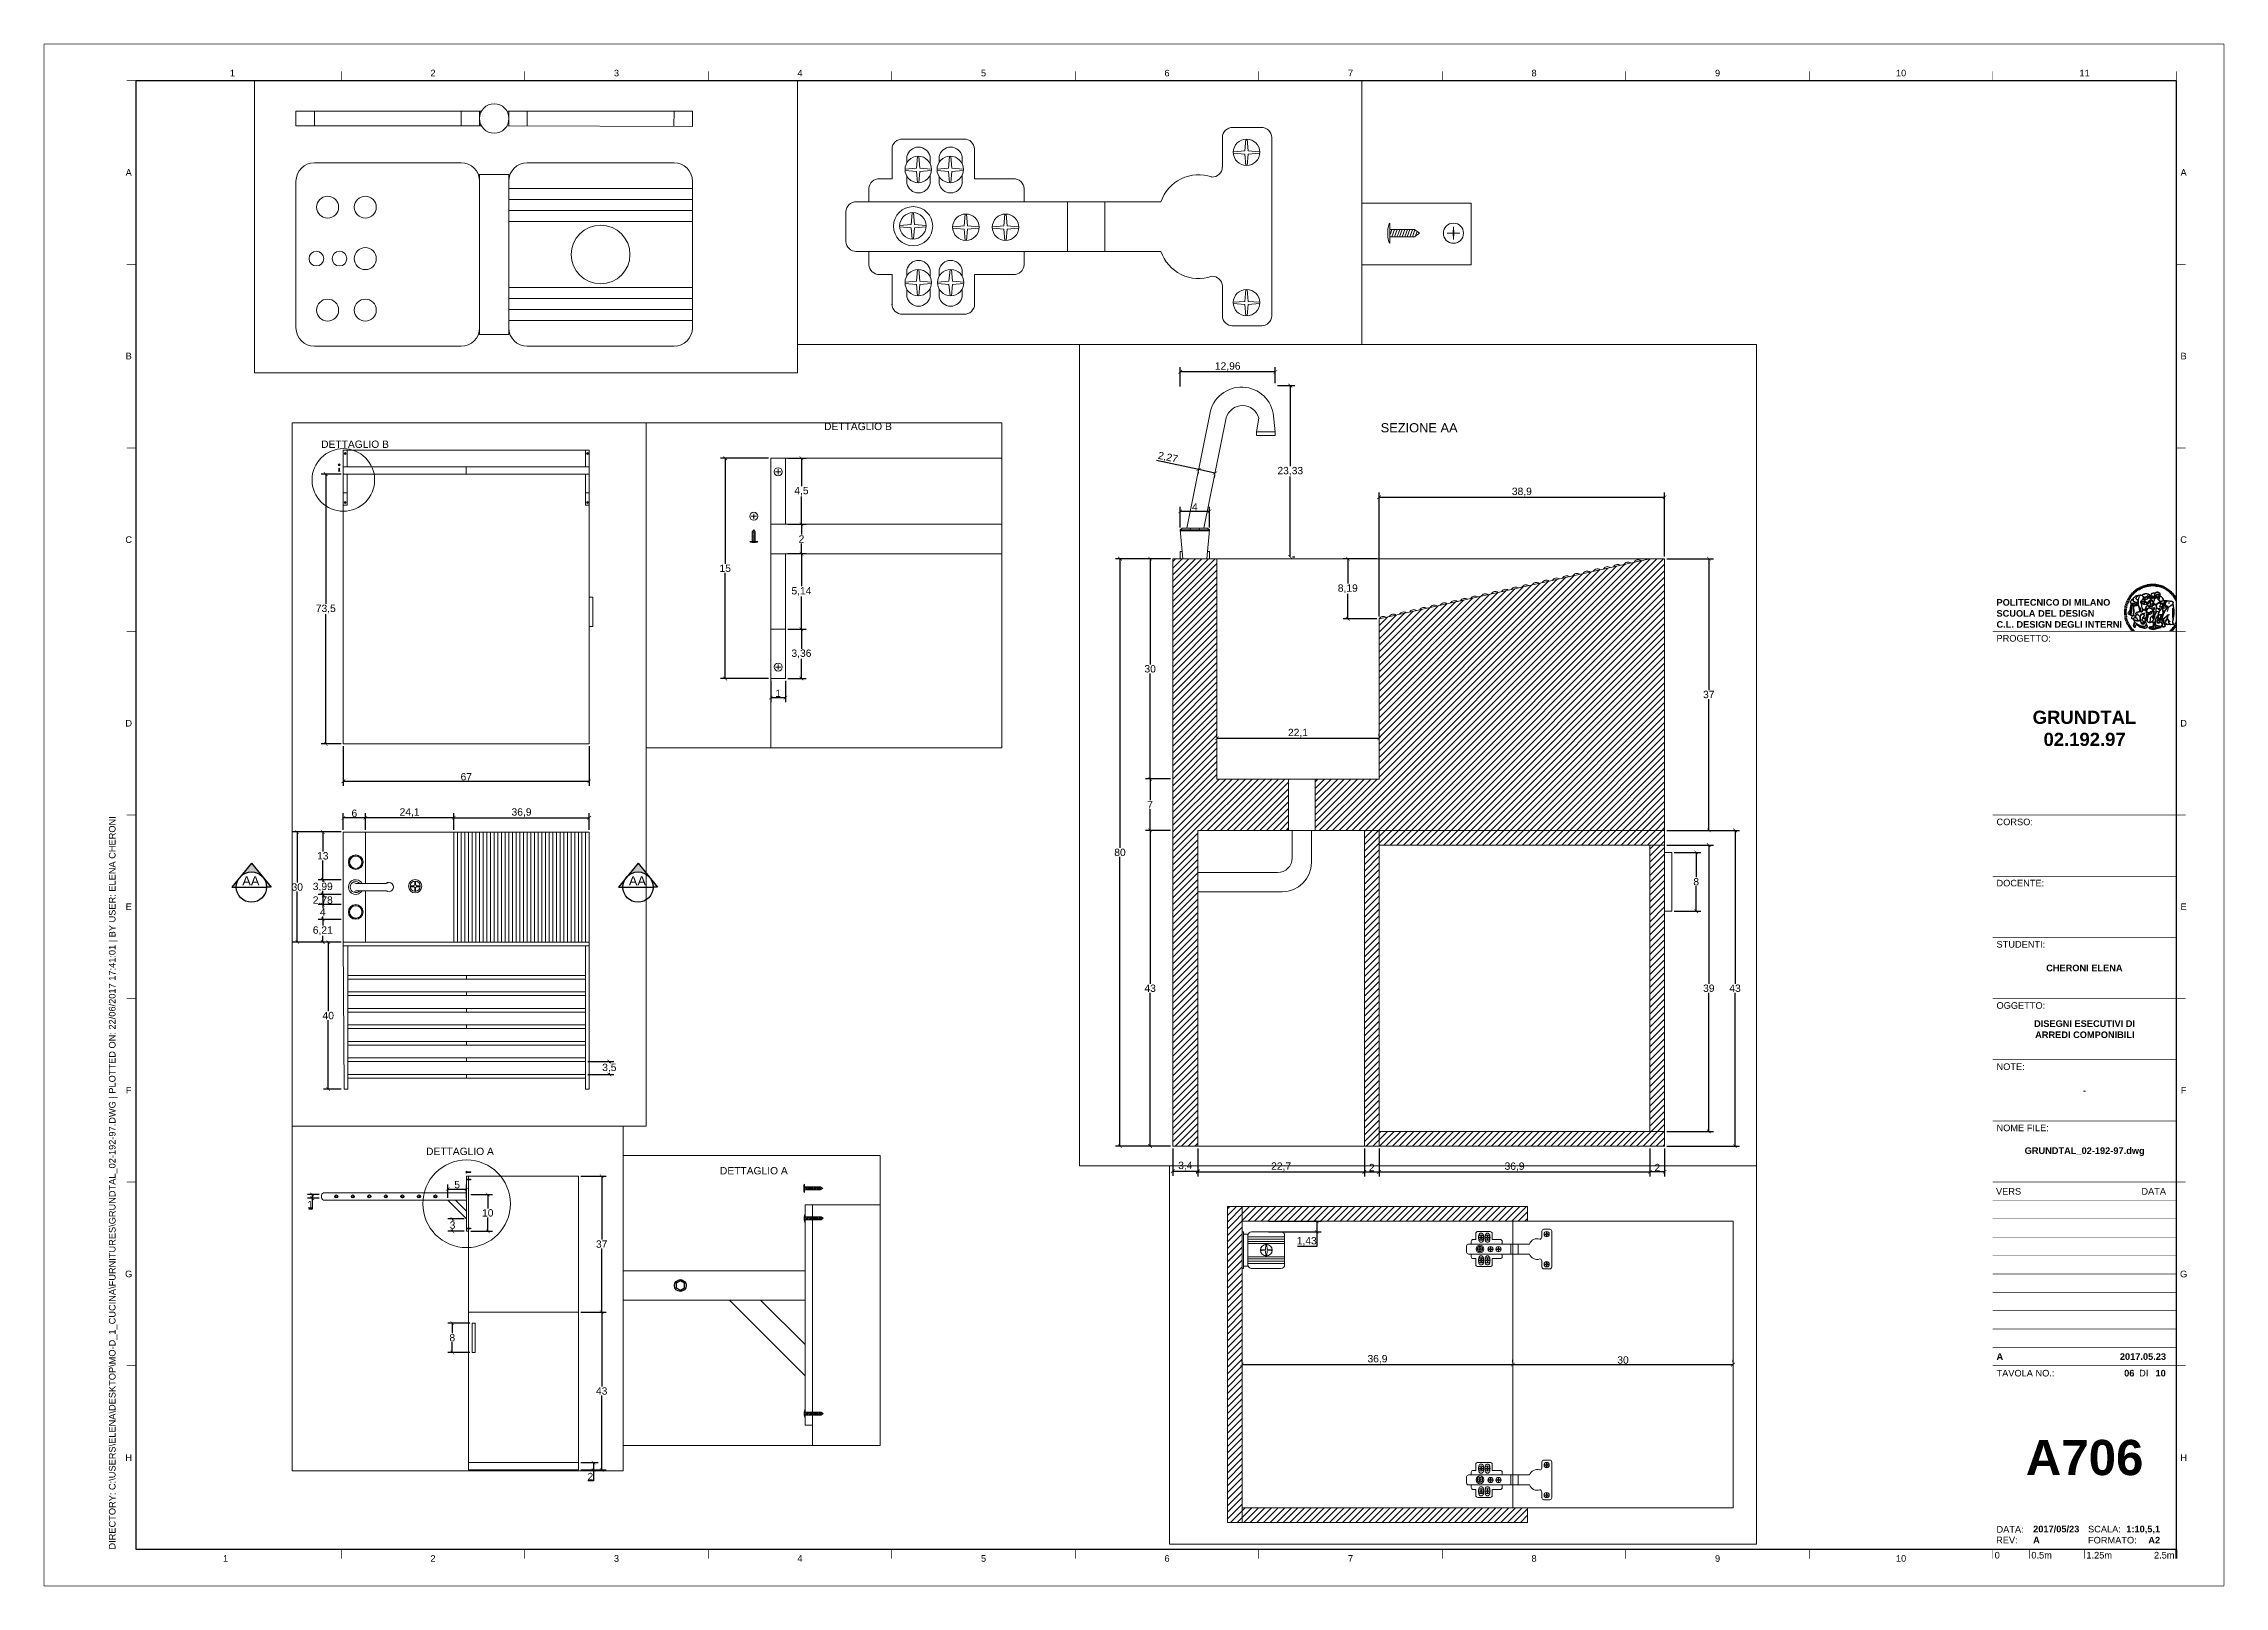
# Paper-space layout 'A000' of a CAD drawing. Header units: millimetres. Extents: x 0 to 594, y 0 to 420.
# The model-space entities are those that its viewports show. They can reach past a viewport. Long polylines and large blocks are cut down to what shows.
import ezdxf
from ezdxf.enums import TextEntityAlignment as Align

# ---------------------------------------------------------------- set-up
doc = ezdxf.new("R2010")
doc.units = ezdxf.units.MM
doc.set_wipeout_variables(frame=1)
doc.layers.add('A-FURN', color=8, linetype='Continuous', lineweight=18)
doc.layers.add('COSTR', color=9, linetype='Continuous', lineweight=18)
for name, color, linetype in [('A-SECT-MCUT', 5, 'Continuous'), ('G-ANNO-LOGO', 3, 'Continuous'), ('G-ANNO-TEXT', 3, 'Continuous'), ('G-ANNO-TTLB', 3, 'Continuous')]:
    doc.layers.add(name, color=color, linetype=linetype)
doc.layers.add('G-ANNO-NPLT', color=210, linetype='Continuous', plot=False)
doc.styles.add('ARIAL', font='arial.ttf')
doc.styles.add('ARIAL-BOLD', font='')
doc.styles.add('E-ARIAL', font='arial.ttf')
doc.styles.get("Standard").update_dxf_attribs({"font": 'arial.ttf'})
doc.styles.get('ARIAL-BOLD').set_extended_font_data('Arial', bold=True)
doc.dimstyles.new('ISO-25', dxfattribs={"dimtxt": 2.5, "dimasz": 2.5, "dimexe": 1.25, "dimexo": 0.625, "dimtad": 1, "dimtxsty": 'Standard', "dimcen": 2.5, "dimadec": 0, "dimazin": 0, "dimtfac": 1, "dimtmove": 0, "dimatfit": 3, "dimfxl": 1, "dimarcsym": 0})

psp = doc.layouts.new('A000')

# ---------------------------------------------------------------- texts
at = {"insert": (212.5569, 316.8317), "char_height": 2, "attachment_point": 1}
psp.add_mtext('DETTAGLIO B', dxfattribs=at)
at = {"attachment_point": 1}
for s, width, insert, char_height in [('SEZIONE AA', 86.788182, (364.2082, 316.7214), 2.5), ('DETTAGLIO B', 26.206889, (75.5223, 311.9854), 2), ('AA', 6.206302, (54.0509, 193.3328), 2.5), ('AA', 6.206302, (159.373, 193.3328), 2.5), ('DETTAGLIO A', 25.540143, (104.1063, 119.3918), 2), ('DETTAGLIO A', 53.507184, (184.1837, 114.1211), 2)]:
    psp.add_mtext_dynamic_manual_height_columns(s, width=width, gutter_width=12.5, heights=[0], dxfattribs=dict(at, insert=insert, char_height=char_height))

msp = doc.modelspace()

# ---------------------------------------------------------------- blocks, each defined once
blk = doc.blocks.new('A1_GRID_LAYOUT')
at = {"layer": 'G-ANNO-NPLT', "const_width": 0.18}
for points in [[(594, 420), (0, 420)], [(0, 0), (0, 420)], [(594, 0), (594, 420)], [(594, 0), (0, 0)]]:
    blk.add_lwpolyline(points, dxfattribs=at)
at = {"layer": 'G-ANNO-TTLB'}
for p, q in [((25, 410), (25, 10)), ((581, 410), (25, 410)), ((581, 10), (581, 410)), ((25, 10), (581, 10))]:
    blk.add_line(p, q, dxfattribs=at)
at = {"layer": 'G-ANNO-TTLB', "const_width": 0.18, "flags": 128}
for points in [[(25, 410), (22.5, 410)], [(81, 412.5), (81, 410)], [(131, 412.5), (131, 410)], [(181, 412.5), (181, 410)], [(231, 412.5), (231, 410)], [(281, 412.5), (281, 410)], [(331, 412.5), (331, 410)], [(381, 412.5), (381, 410)], [(431, 412.5), (431, 410)], [(481, 412.5), (481, 410)], [(531, 412.5), (531, 410)], [(581, 412.5), (581, 410)], [(25, 360), (22.5, 360)], [(583.5, 360), (581, 360)], [(25, 310), (22.5, 310)], [(583.5, 310), (581, 310)], [(25, 260), (22.5, 260)], [(583.5, 260), (581, 260)], [(25, 210), (22.5, 210)], [(583.5, 210), (581, 210)], [(25, 160), (22.5, 160)], [(583.5, 160), (581, 160)], [(25, 110), (22.5, 110)], [(583.5, 110), (581, 110)], [(583.5, 110), (581, 110)], [(25, 60), (22.5, 60)], [(583.5, 60), (581, 60)], [(583.5, 60), (581, 60)], [(81, 10), (81, 7.5)], [(131, 10), (131, 7.5)], [(181, 10), (181, 7.5)], [(231, 10), (231, 7.5)], [(281, 10), (281, 7.5)], [(331, 10), (331, 7.5)], [(381, 10), (381, 7.5)], [(431, 10), (431, 7.5)], [(481, 10), (481, 7.5)], [(531, 10), (531, 7.5)], [(581, 10), (581, 7.5)]]:
    blk.add_lwpolyline(points, dxfattribs=at)
at = {"layer": 'G-ANNO-TEXT', "style": 'ARIAL'}
for s, p in [('1', (51.35, 412.07)), ('2', (106, 412.07)), ('3', (156, 412.07)), ('4', (206, 412.07)), ('5', (256, 412.07)), ('6', (306, 412.07)), ('7', (356, 412.07)), ('8', (406, 412.07)), ('9', (456, 412.07)), ('10', (506, 412.07)), ('11', (556, 412.07)), ('A', (23.09, 385)), ('A', (582.98, 385)), ('B', (23.09, 335)), ('B', (582.98, 335)), ('C', (23.09, 285)), ('C', (582.98, 285)), ('D', (23.09, 235)), ('D', (582.98, 235)), ('E', (23.09, 185)), ('E', (582.98, 185)), ('F', (23.09, 135)), ('F', (582.98, 135)), ('G', (23.09, 85)), ('G', (582.98, 85)), ('H', (23.09, 35)), ('H', (582.98, 35)), ('1', (49.49, 7.51)), ('2', (106, 7.51)), ('3', (156, 7.51)), ('4', (206, 7.51)), ('5', (256, 7.51)), ('6', (306, 7.51)), ('7', (356, 7.51)), ('8', (406, 7.51)), ('9', (456, 7.51)), ('10', (506, 7.51))]:
    blk.add_text(s, height=1.8, dxfattribs=at).set_placement(p, align=Align.MIDDLE_CENTER)
at = {"layer": 'G-ANNO-TEXT', "insert": (17.7, 9.95), "char_height": 1.8, "attachment_point": 1, "rotation": 90, "style": 'ARIAL'}
blk.add_mtext_dynamic_manual_height_columns('DIRECTORY: C:\\\\USERS\\\\ELENA\\\\DESKTOP\\\\MO-D_1_CUCINA\\\\FURNITURES\\\\GRUNDTAL_02-192-97.DWG | PLOTTED ON: 22/06/2017 17:41:01 | BY USER: ELENA CHERONI', width=412.209, gutter_width=9, heights=[0], dxfattribs=at)
blk = doc.blocks.new('logoPolimi')
for p, q in [((-1.49, 1.84), (-1.36, 1.68)), ((-1.41, 1.91), (-1.28, 1.74)), ((-1.32, 1.97), (-1.2, 1.8)), ((-1.22, 2.03), (-1.11, 1.85)), ((-1.13, 2.09), (-1.03, 1.9)), ((-1.03, 2.14), (-0.94, 1.95)), ((-0.93, 2.18), (-0.84, 1.99)), ((-0.83, 2.22), (-0.75, 2.03)), ((-0.72, 2.26), (-0.66, 2.06)), ((-0.61, 2.29), (-0.56, 2.09)), ((-0.51, 2.32), (-0.46, 2.11)), ((-0.4, 2.34), (-0.36, 2.13)), ((-0.29, 2.35), (-0.26, 2.14)), ((-0.18, 2.36), (-0.16, 2.15)), ((-0.07, 2.37), (-0.06, 2.16)), ((0.04, 2.37), (0.04, 2.16)), ((0.15, 2.36), (0.14, 2.16)), ((0.26, 2.36), (0.24, 2.15)), ((0.37, 2.34), (0.34, 2.13)), ((0.48, 2.32), (0.44, 2.12)), ((0.59, 2.3), (0.54, 2.09)), ((0.69, 2.27), (0.63, 2.07)), ((0.8, 2.23), (0.73, 2.03)), ((0.9, 2.19), (0.82, 2)), ((1, 2.15), (0.91, 1.96)), ((1.1, 2.1), (1, 1.91)), ((1.2, 2.04), (1.09, 1.86)), ((1.29, 1.99), (1.18, 1.81)), ((1.38, 1.92), (1.26, 1.75)), ((1.47, 1.86), (1.34, 1.69)), ((-2.37, 0.12), (-2.16, 0.11)), ((-2.37, 0.01), (-2.16, 0.01)), ((-2.36, 0.23), (-2.15, 0.21)), ((-2.35, 0.34), (-2.14, 0.31)), ((-2.33, 0.45), (-2.12, 0.41)), ((-2.3, 0.55), (-2.1, 0.51)), ((-2.28, 0.66), (-2.07, 0.6)), ((-2.24, 0.77), (-2.04, 0.7)), ((-2.2, 0.87), (-2.01, 0.79)), ((-2.16, 0.97), (-1.97, 0.89)), ((-2.11, 1.07), (-1.93, 0.98)), ((-2.06, 1.17), (-1.88, 1.07)), ((-2.01, 1.26), (-1.83, 1.15)), ((-1.94, 1.36), (-1.77, 1.24)), ((-1.88, 1.45), (-1.71, 1.32)), ((-1.84, 0.03), (-1.82, 0.35)), ((-1.81, 1.53), (-1.65, 1.4)), ((-1.74, 1.61), (-1.58, 1.47)), ((-1.73, 0.59), (-1.73, 0.59)), ((-1.73, 0.59), (-1.73, 0.59)), ((-1.66, 1.69), (-1.51, 1.54)), ((-1.65, 0.57), (-1.65, 0.57)), ((-1.59, 1.12), (-1.59, 1.12)), ((-1.58, 1.77), (-1.44, 1.61)), ((-1.51, 0.55), (-1.51, 0.55)), ((-1.51, 0.55), (-1.51, 0.55)), ((-1.31, 0.79), (-1.21, 0.75)), ((-1.21, 0.75), (-1.31, 0.79)), ((-1.21, 0.75), (-1.31, 0.79)), ((-1.21, 0.75), (-1.21, 0.75)), ((-1.21, 0.75), (-1.21, 0.75)), ((-1.19, 0.76), (-1.19, 0.76)), ((-1.19, 0.76), (-1.19, 0.76)), ((-1.17, 0.99), (-1.18, 0.99)), ((-1.18, 0.99), (-1.17, 0.99)), ((-1.16, 0.57), (-1.16, 0.57)), ((-1.16, 0.57), (-1.16, 0.57)), ((-1.1, 0.01), (-0.99, 0.06)), ((-0.99, 0.06), (-1.1, 0.01)), ((-0.99, 0.06), (-1.1, 0.01)), ((-0.99, 0.06), (-0.99, 0.06)), ((-0.99, 0.06), (-0.99, 0.06)), ((-0.97, 0.79), (-0.98, 0.79)), ((-0.89, 0.84), (-0.97, 0.79)), ((-0.97, 0.79), (-0.89, 0.84)), ((-0.96, 1.41), (-0.96, 1.41)), ((-0.96, 1.41), (-0.96, 1.41)), ((-0.89, 0.84), (-0.82, 0.87)), ((-0.82, 0.87), (-0.89, 0.84)), ((-0.89, 0.84), (-0.82, 0.87)), ((-0.88, 0.83), (-0.89, 0.84)), ((-0.85, 1.39), (-0.85, 1.39)), ((-0.85, 1.39), (-0.85, 1.39)), ((-0.84, 0.14), (-0.84, 0.14)), ((-0.77, 1.08), (-0.78, 1.08)), ((-0.78, 1.08), (-0.77, 1.08)), ((-0.61, 1.12), (-0.77, 1.08)), ((-0.77, 1.08), (-0.61, 1.12)), ((-0.77, 1.08), (-0.61, 1.12)), ((-0.75, 1.3), (-0.76, 1.29)), ((-0.76, 1.29), (-0.75, 1.3)), ((-0.65, 0.99), (-0.7, 0.96)), ((-0.69, 0.18), (-0.68, 0.18)), ((-0.66, 0.93), (-0.66, 0.93)), ((-0.66, 0.93), (-0.64, 0.93)), ((-0.66, 0.93), (-0.66, 0.93)), ((-0.66, 0.93), (-0.66, 0.93)), ((-0.63, 1.01), (-0.63, 1.01)), ((-0.63, 1.01), (-0.62, 1.01)), ((-0.63, 0.66), (-0.63, 0.66)), ((-0.6, 1.12), (-0.61, 1.12)), ((-0.61, 1.12), (-0.6, 1.12)), ((-0.61, 1.12), (-0.6, 1.12)), ((-0.61, 0.86), (-0.57, 0.85)), ((-0.57, 0.85), (-0.61, 0.86)), ((-0.61, 0.86), (-0.57, 0.85)), ((-0.53, 1.08), (-0.6, 1.12)), ((-0.6, 1.12), (-0.6, 1.11)), ((-0.6, 1.12), (-0.53, 1.08)), ((-0.57, 0.8), (-0.59, 0.8)), ((-0.57, 0.85), (-0.53, 0.84)), ((-0.57, 0.85), (-0.57, 0.85)), ((-0.57, 0.85), (-0.57, 0.85)), ((-0.57, 0.85), (-0.53, 0.84)), ((-0.56, 0.29), (-0.49, 0.48)), ((-0.56, 0.14), (-0.56, 0.29)), ((-0.5, 0.11), (-0.56, 0.14)), ((-0.53, 0.84), (-0.51, 0.84)), ((-0.53, 0.84), (-0.51, 0.84)), ((-0.53, 0.84), (-0.53, 0.84)), ((-0.51, 0.11), (-0.51, 0.11)), ((-0.51, 0.11), (-0.51, 0.11)), ((-0.34, 0.33), (-0.5, 0.11)), ((-0.49, 0.48), (-0.41, 0.55)), ((-0.42, 0.8), (-0.47, 0.79)), ((-0.42, 0.8), (-0.47, 0.79)), ((-0.47, 0.79), (-0.45, 0.76)), ((-0.47, 0.79), (-0.45, 0.76)), ((-0.45, 1.14), (-0.42, 1.11)), ((-0.42, 1.26), (-0.36, 1.22)), ((-0.41, 0.55), (-0.34, 0.49)), ((-0.4, 1.37), (-0.38, 1.38)), ((-0.39, 1.37), (-0.4, 1.37)), ((-0.35, 1.33), (-0.4, 1.37)), ((-0.39, 1.24), (-0.4, 1.23)), ((-0.38, 1.14), (-0.38, 1.14)), ((-0.34, 0.49), (-0.09, 0.48)), ((-0.16, 0.32), (-0.34, 0.33)), ((-0.14, 0.32), (-0.31, 0.34)), ((-0.28, 1.3), (-0.29, 1.3)), ((-0.28, 1.3), (-0.28, 1.3)), ((-0.16, 1.24), (-0.16, 1.25)), ((-0.16, 1.25), (-0.16, 1.25)), ((-0.16, 0.49), (-0.14, 0.64)), ((-0.06, 0.27), (-0.16, 0.32)), ((-0.1, 0.88), (-0.09, 0.87)), ((-0.08, 1.37), (-0.08, 1.38)), ((-0.08, 1.23), (-0.05, 1.21)), ((-0.05, 1.21), (-0.08, 1.23)), ((-0.08, 1.23), (-0.05, 1.21)), ((-0.03, 0.26), (-0.06, 0.27)), ((-0.05, 1.21), (-0.04, 1.21)), ((-0.04, 1.21), (-0.05, 1.21)), ((-0.04, 1.21), (-0.04, 1.21)), ((-0.04, 1.21), (-0.04, 1.21)), ((-0.04, 0.48), (-0.03, 0.26)), ((0.03, 1.15), (0.03, 1.15)), ((0.03, 0.66), (0.03, 0.67)), ((0.07, 0.58), (0.07, 0.57)), ((0.1, 1.18), (0.1, 1.18)), ((0.1, 0.84), (0.1, 0.84)), ((0.13, 1.32), (0.17, 1.19)), ((0.14, 0.71), (0.34, 0.65)), ((0.31, 0.56), (0.17, 0.63)), ((0.27, 1.61), (0.27, 1.61)), ((0.27, 1.61), (0.27, 1.61)), ((0.27, 1.61), (0.27, 1.61)), ((0.29, 1.29), (0.29, 1.29)), ((0.29, 1.29), (0.29, 1.29)), ((0.29, 1.29), (0.29, 1.29)), ((0.29, 1.29), (0.29, 1.29)), ((0.33, 0.49), (0.34, 0.49)), ((0.33, 0.03), (0.35, 0.03)), ((0.33, 0.03), (0.35, 0.03)), ((0.34, 0.65), (0.34, 0.64)), ((0.35, 0.03), (0.57, 0.06)), ((0.35, 0.03), (0.57, 0.06)), ((0.35, 0.03), (0.35, 0.03)), ((0.35, 0.03), (0.35, 0.03)), ((0.38, 1.36), (0.37, 1.35)), ((0.38, 0.34), (0.37, 0.34)), ((0.38, 0.34), (0.38, 0.34)), ((0.43, 0.67), (0.39, 0.64)), ((0.49, 1.05), (0.51, 1.13)), ((0.51, 1.13), (0.49, 1.05)), ((0.49, 1.05), (0.51, 1.13)), ((0.51, 1.31), (0.5, 1.29)), ((0.51, 1.13), (0.52, 1.23)), ((0.52, 1.23), (0.51, 1.23)), ((0.51, 1.23), (0.52, 1.23)), ((0.52, 1.23), (0.51, 1.13)), ((0.51, 1.13), (0.52, 1.23)), ((0.52, 1.24), (0.6, 1.37)), ((0.52, 1.23), (0.6, 1.36)), ((0.6, 1.36), (0.52, 1.23)), ((0.52, 1.23), (0.52, 1.23)), ((0.52, 1.23), (0.52, 1.24)), ((0.52, 1.23), (0.52, 1.23)), ((0.55, 1.07), (0.53, 1.06)), ((0.53, 1.04), (0.53, 1.06)), ((0.53, 1.05), (0.53, 1.04)), ((0.54, 0.3), (0.63, 0.32)), ((0.54, -0.08), (0.61, 0.06)), ((0.61, 0.06), (0.54, -0.08)), ((0.54, -0.08), (0.61, 0.06)), ((0.56, 0.19), (0.59, 0.21)), ((0.57, 1.07), (0.57, 1.07)), ((0.57, 1.07), (0.57, 1.07)), ((0.57, 1.07), (0.57, 1.07)), ((0.57, 1.07), (0.57, 1.07)), ((0.57, 1.07), (0.57, 1.07)), ((0.57, 1.07), (0.57, 1.07)), ((0.57, 1.07), (0.57, 1.07)), ((0.58, 0.3), (0.59, 0.29)), ((0.59, 0.78), (0.59, 0.79)), ((0.59, 0.79), (0.59, 0.79)), ((0.59, 0.79), (0.59, 0.79)), ((0.59, 0.79), (0.59, 0.78)), ((0.61, 0.06), (0.6, 0.07)), ((0.6, 0.07), (0.61, 0.06)), ((0.61, 0.06), (0.61, 0.07)), ((0.62, 0.21), (0.65, 0.22)), ((0.64, 1.37), (0.65, 1.37)), ((0.69, 0.86), (0.68, 0.86)), ((0.68, 0.86), (0.69, 0.86)), ((0.68, 0.76), (0.68, 0.76)), ((0.76, 0.26), (0.76, 0.26)), ((0.82, 0.35), (0.84, 0.36)), ((0.82, 0.35), (0.82, 0.35)), ((0.84, 0.36), (0.84, 0.37)), ((0.85, 0.34), (1.05, 0.35)), ((0.93, 1.05), (0.93, 1.05)), ((0.93, 1.05), (0.93, 1.05)), ((0.93, 1.05), (0.93, 1.04)), ((0.93, 1.05), (0.93, 1.05)), ((0.97, 0.66), (0.96, 0.66)), ((1.01, 0.97), (0.98, 0.96)), ((1.17, 0.96), (1.17, 0.95)), ((1.17, 0.95), (1.17, 0.95)), ((1.34, 0.37), (1.26, 0.04)), ((1.27, 0.37), (1.27, 0.38)), ((1.28, 0.95), (1.28, 0.95)), ((1.37, 0.73), (1.46, 0.81)), ((1.41, 0.4), (1.41, 0.41)), ((1.56, 1.79), (1.42, 1.63)), ((1.64, 1.71), (1.49, 1.56)), ((1.49, 0.9), (1.57, 0.92)), ((1.72, 1.63), (1.56, 1.49)), ((1.67, 0.6), (1.57, 0.53)), ((1.79, 1.55), (1.63, 1.41)), ((1.86, 1.47), (1.7, 1.34)), ((1.93, 1.38), (1.76, 1.26)), ((1.99, 1.29), (1.81, 1.17)), ((2.05, 1.19), (1.87, 1.09)), ((2.1, 1.1), (1.92, 1)), ((2.15, 1), (1.96, 0.91)), ((2.19, 0.9), (2, 0.82)), ((2.23, 0.79), (2.04, 0.72)), ((2.27, 0.69), (2.07, 0.63)), ((2.3, 0.58), (2.09, 0.53)), ((2.32, 0.47), (2.12, 0.43)), ((2.34, 0.37), (2.13, 0.33)), ((2.36, 0.26), (2.15, 0.23)), ((2.37, 0.15), (2.16, 0.13)), ((2.37, 0.04), (2.16, 0.03)), ((-2.37, -0.1), (-2.16, -0.09)), ((-2.36, -0.21), (-2.15, -0.19)), ((-2.35, -0.32), (-2.14, -0.29)), ((-2.33, -0.43), (-2.12, -0.39)), ((-2.31, -0.54), (-2.1, -0.49)), ((-2.28, -0.65), (-2.08, -0.59)), ((-2.25, -0.75), (-2.05, -0.69)), ((-2.21, -0.86), (-2.02, -0.78)), ((-2.17, -0.96), (-1.98, -0.87)), ((-2.12, -1.06), (-1.93, -0.96)), ((-2.07, -1.16), (-1.89, -1.05)), ((-2.04, -0.15), (-1.97, -0.2)), ((-2.01, -1.25), (-1.84, -1.14)), ((-1.95, -1.34), (-1.78, -1.22)), ((-1.89, -1.43), (-1.72, -1.31)), ((-1.82, -1.52), (-1.66, -1.38)), ((-1.75, -1.6), (-1.59, -1.46)), ((-1.67, -1.68), (-1.52, -1.53)), ((-1.58, -0.12), (-1.6, -0.18)), ((-1.6, -0.18), (-1.58, -0.28)), ((-1.57, -0.54), (-1.59, -0.54)), ((-1.59, -0.54), (-1.59, -0.54)), ((-1.59, -1.76), (-1.45, -1.6)), ((-1.56, -0.32), (-1.56, -0.31)), ((-1.56, -0.31), (-1.56, -0.31)), ((-1.53, -0.65), (-1.53, -0.65)), ((-1.53, -0.65), (-1.53, -0.65)), ((-1.51, -1.83), (-1.37, -1.67)), ((-1.48, -0.86), (-1.48, -0.85)), ((-1.42, -0.37), (-1.42, -0.37)), ((-1.42, -1.9), (-1.29, -1.73)), ((-1.38, -0.46), (-1.38, -0.46)), ((-1.33, -1.96), (-1.21, -1.79)), ((-1.31, -0.24), (-1.31, -0.23)), ((-1.31, -0.23), (-1.31, -0.24)), ((-1.23, -0.19), (-1.23, -0.19)), ((-1.23, -0.19), (-1.23, -0.19)), ((-1.23, -0.19), (-1.23, -0.19)), ((-1.23, -0.19), (-1.23, -0.19)), ((-1.01, -0.39), (-1.02, -0.39)), ((-1.02, -0.39), (-1.01, -0.39)), ((-1.02, -0.7), (-1.02, -0.7)), ((-1.02, -0.7), (-1.02, -0.7)), ((-1.02, -0.7), (-1.02, -0.7)), ((-0.79, -0.51), (-0.83, -0.58)), ((-0.83, -0.58), (-0.79, -0.51)), ((-0.83, -0.58), (-0.79, -0.51)), ((-0.78, -1.05), (-0.83, -0.94)), ((-0.83, -0.94), (-0.78, -1.05)), ((-0.83, -0.94), (-0.83, -0.94)), ((-0.83, -0.94), (-0.78, -1.05)), ((-0.82, -1.23), (-0.82, -1.23)), ((-0.82, -1.23), (-0.77, -1.23)), ((-0.77, -1.23), (-0.82, -1.23)), ((-0.82, -1.23), (-0.82, -1.23)), ((-0.77, -1.23), (-0.82, -1.23)), ((-0.75, -0.96), (-0.8, -0.89)), ((-0.8, -0.89), (-0.79, -0.92)), ((-0.79, -0.92), (-0.8, -0.89)), ((-0.8, -0.89), (-0.75, -0.96)), ((-0.79, -0.92), (-0.8, -0.89)), ((-0.8, -0.89), (-0.8, -0.89)), ((-0.8, -0.89), (-0.75, -0.96)), ((-0.79, -0.92), (-0.78, -0.95)), ((-0.78, -0.95), (-0.79, -0.92)), ((-0.78, -0.95), (-0.79, -0.92)), ((-0.77, -0.49), (-0.78, -0.48)), ((-0.78, -0.48), (-0.77, -0.49)), ((-0.78, -0.95), (-0.76, -1)), ((-0.76, -1), (-0.78, -0.95)), ((-0.76, -1), (-0.78, -0.95)), ((-0.71, -0.89), (-0.75, -0.87)), ((-0.75, -0.87), (-0.71, -0.89)), ((-0.75, -0.87), (-0.71, -0.89)), ((-0.72, -1.01), (-0.75, -0.96)), ((-0.75, -0.96), (-0.72, -1.01)), ((-0.75, -0.96), (-0.72, -1.01)), ((-0.64, -0.93), (-0.71, -0.89)), ((-0.71, -0.89), (-0.64, -0.93)), ((-0.71, -0.89), (-0.64, -0.93)), ((-0.66, -0.53), (-0.66, -0.53)), ((-0.66, -0.53), (-0.66, -0.53)), ((-0.66, -0.53), (-0.66, -0.53)), ((-0.39, -0.81), (-0.51, -0.69)), ((-0.51, -1.04), (-0.5, -1.04)), ((-0.48, -0.42), (-0.48, -0.42)), ((-0.48, -0.42), (-0.48, -0.42)), ((-0.48, -0.42), (-0.48, -0.42)), ((-0.41, -0.51), (-0.41, -0.51)), ((-0.38, -0.05), (-0.39, -0.12)), ((-0.39, -0.12), (-0.37, -0.1)), ((-0.35, -0.14), (-0.37, -0.08)), ((-0.37, -0.09), (-0.37, -0.09)), ((-0.33, -0.12), (-0.35, -0.14)), ((-0.32, -0.14), (-0.35, -0.14)), ((-0.35, -0.18), (-0.34, -0.22)), ((-0.34, -0.08), (-0.29, -0.16)), ((-0.34, -0.22), (-0.34, -0.22)), ((-0.27, -0.17), (-0.32, -0.14)), ((-0.25, -0.91), (-0.26, -0.9)), ((-0.26, -1.29), (0.1, -1.2)), ((0.1, -1.2), (-0.26, -1.29)), ((0.08, -1.4), (-0.26, -1.29)), ((-0.26, -1.29), (0.08, -1.4)), ((-0.26, -1.38), (-0.26, -1.29)), ((-0.26, -1.29), (-0.26, -1.29)), ((-0.26, -1.29), (-0.26, -1.38)), ((-0.26, -1.29), (0.08, -1.4)), ((-0.26, -1.29), (-0.26, -1.29)), ((0.08, -1.49), (-0.26, -1.38)), ((-0.26, -1.38), (0.09, -1.49)), ((-0.14, -0.15), (-0.16, -0.13)), ((-0.11, -0.04), (-0.12, -0.05)), ((-0.04, -0.41), (-0.01, -0.44)), ((-0.01, -0.44), (-0.04, -0.41)), ((-0.04, -0.41), (-0.01, -0.44)), ((0.07, -0.84), (0.07, -0.84)), ((0.07, -0.84), (0.07, -0.84)), ((0.1, -1.2), (0.08, -1.32)), ((0.08, -1.32), (0.13, -1.2)), ((0.08, -1.4), (0.72, -1.22)), ((0.72, -1.22), (0.08, -1.4)), ((0.08, -1.4), (0.72, -1.22)), ((0.72, -1.31), (0.08, -1.49)), ((0.08, -1.44), (0.08, -1.4)), ((0.08, -1.4), (0.08, -1.44)), ((0.08, -1.4), (0.08, -1.49)), ((0.08, -1.49), (0.08, -1.44)), ((0.08, -1.44), (0.08, -1.44)), ((0.08, -1.44), (0.08, -1.45)), ((0.08, -1.45), (0.08, -1.46)), ((0.08, -1.46), (0.08, -1.49)), ((0.1, -1.01), (0.09, -0.86)), ((0.1, -1.01), (0.09, -0.86)), ((0.09, -1.49), (0.72, -1.31)), ((0.1, -1.2), (0.12, -1.04)), ((0.12, -1.04), (0.1, -1.2)), ((0.13, -1.2), (0.1, -1.2)), ((0.1, -1.2), (0.13, -1.2)), ((0.13, -1.2), (0.1, -1.2)), ((0.1, -1.2), (0.1, -1.2)), ((0.11, -0.44), (0.11, -0.44)), ((0.11, -0.44), (0.11, -0.44)), ((0.12, -0.21), (0.12, -0.21)), ((0.12, -0.21), (0.12, -0.21)), ((0.12, -0.21), (0.12, -0.21)), ((0.12, -0.21), (0.12, -0.21)), ((0.12, -0.21), (0.12, -0.21)), ((0.12, -0.21), (0.12, -0.21)), ((0.12, -0.21), (0.12, -0.21)), ((0.12, -0.21), (0.12, -0.21)), ((0.12, -0.21), (0.12, -0.21)), ((0.12, -0.21), (0.12, -0.21)), ((0.12, -0.21), (0.12, -0.21)), ((0.12, -0.21), (0.12, -0.21)), ((0.12, -0.21), (0.12, -0.21)), ((0.12, -0.56), (0.14, -0.53)), ((0.14, -0.53), (0.12, -0.56)), ((0.12, -0.56), (0.14, -0.53)), ((0.12, -1.04), (0.12, -1.04)), ((0.12, -1.04), (0.12, -1.04)), ((0.12, -1.04), (0.12, -1.04)), ((0.21, -0.99), (0.13, -1.2)), ((0.13, -1.2), (0.21, -0.99)), ((0.36, -1.14), (0.13, -1.2)), ((0.13, -1.2), (0.26, -1.17)), ((0.14, -0.53), (0.16, -0.49)), ((0.16, -0.49), (0.14, -0.53)), ((0.14, -0.53), (0.16, -0.49)), ((0.16, -0.49), (0.16, -0.49)), ((0.16, -0.49), (0.16, -0.49)), ((0.28, -1.19), (0.21, -0.99)), ((0.21, -0.99), (0.31, -1.27)), ((0.24, -0.17), (0.24, -0.16)), ((0.24, -0.16), (0.24, -0.17)), ((0.25, -0.84), (0.25, -0.88)), ((0.25, -0.88), (0.25, -0.84)), ((0.25, -0.88), (0.25, -0.84)), ((0.25, -0.88), (0.29, -1.17)), ((0.26, -0.88), (0.25, -0.88)), ((0.31, -1.27), (0.25, -0.88)), ((0.26, -1.17), (0.28, -1.16)), ((0.28, -1.16), (0.36, -1.14)), ((0.29, -1.17), (0.28, -1.19)), ((0.36, -1.14), (0.72, -1.22)), ((0.72, -1.22), (0.36, -1.14)), ((0.49, -0.31), (0.49, -0.31)), ((0.49, -0.31), (0.49, -0.31)), ((0.5, -0.27), (0.5, -0.27)), ((0.51, -0.27), (0.51, -0.27)), ((0.72, -0.81), (0.75, -0.89)), ((0.72, -1.22), (0.72, -1.31)), ((0.72, -1.31), (0.72, -1.22)), ((0.74, -0.23), (0.74, -0.23)), ((0.74, -0.23), (0.75, -0.24)), ((0.75, -0.23), (0.75, -0.23)), ((0.86, -0.25), (0.82, -0.34)), ((0.87, -0.22), (0.86, -0.23)), ((0.87, -0.22), (0.86, -0.25)), ((0.96, -0.58), (0.96, -0.57)), ((1.05, -1.05), (1.04, -1.05)), ((1.28, -2), (1.17, -1.82)), ((1.37, -1.93), (1.25, -1.76)), ((1.31, -0.27), (1.3, -0.26)), ((1.3, -0.26), (1.3, -0.26)), ((1.3, -0.26), (1.3, -0.26)), ((1.3, -0.26), (1.31, -0.27)), ((1.3, -0.26), (1.3, -0.26)), ((1.46, -1.87), (1.33, -1.7)), ((1.54, -1.8), (1.41, -1.64)), ((1.63, -1.72), (1.48, -1.57)), ((1.71, -1.65), (1.55, -1.5)), ((1.78, -1.57), (1.62, -1.43)), ((1.85, -1.48), (1.69, -1.35)), ((1.92, -1.39), (1.75, -1.27)), ((1.98, -1.3), (1.81, -1.19)), ((2.04, -1.21), (1.86, -1.1)), ((2.09, -1.11), (1.91, -1.01)), ((2.14, -1.01), (1.95, -0.92)), ((2.19, -0.91), (1.99, -0.83)), ((2.23, -0.81), (2.03, -0.74)), ((2.26, -0.7), (2.06, -0.64)), ((2.29, -0.6), (2.09, -0.55)), ((2.32, -0.49), (2.11, -0.45)), ((2.34, -0.38), (2.13, -0.35)), ((2.35, -0.27), (2.15, -0.25)), ((2.37, -0.08), (2.16, -0.07)), ((2.36, -0.16), (2.16, -0.15)), ((-1.24, -2.02), (-1.13, -1.84)), ((-1.14, -2.08), (-1.04, -1.89)), ((-1.04, -2.13), (-0.95, -1.94)), ((-0.94, -2.18), (-0.86, -1.98)), ((-0.84, -2.22), (-0.77, -2.02)), ((-0.74, -2.25), (-0.67, -2.05)), ((-0.63, -2.29), (-0.57, -2.08)), ((-0.52, -2.31), (-0.48, -2.11)), ((-0.42, -2.33), (-0.38, -2.13)), ((-0.31, -2.35), (-0.28, -2.14)), ((-0.2, -2.36), (-0.18, -2.15)), ((-0.09, -2.37), (-0.08, -2.16)), ((0.03, -2.37), (0.02, -2.16)), ((0.14, -2.37), (0.12, -2.16)), ((0.25, -2.36), (0.22, -2.15)), ((0.35, -2.34), (0.32, -2.14)), ((0.46, -2.32), (0.42, -2.12)), ((0.57, -2.3), (0.52, -2.1)), ((0.68, -2.27), (0.62, -2.07)), ((0.78, -2.24), (0.71, -2.04)), ((0.89, -2.2), (0.81, -2)), ((0.99, -2.15), (0.9, -1.96)), ((1.09, -2.11), (0.99, -1.92)), ((1.19, -2.05), (1.08, -1.87))]:
    blk.add_line(p, q)
for points in [[(-1.9, 0.12), (-1.94, 0.02), (-2.05, -0.09), (-2.05, -0.09)], [(-1.86, 0.38), (-1.86, 0.38), (-1.87, 0.19), (-1.9, 0.12)], [(-1.76, 0.6), (-1.76, 0.6), (-1.84, 0.57), (-1.86, 0.38)], [(-1.86, -0.04), (-1.84, 0.02), (-1.84, 0.03), (-1.84, 0.03)], [(-1.82, 0.78), (-1.83, 0.8), (-1.85, 0.86), (-1.83, 0.88)], [(-1.82, 0.78), (-1.83, 0.8), (-1.85, 0.86), (-1.83, 0.88)], [(-1.83, 0.88), (-1.81, 0.9), (-1.76, 0.96), (-1.76, 0.96)], [(-1.83, 0.88), (-1.81, 0.9), (-1.76, 0.96), (-1.76, 0.96)], [(-1.76, 0.6), (-1.83, 0.7), (-1.78, 0.74), (-1.78, 0.74)], [(-1.78, 0.74), (-1.79, 0.74), (-1.83, 0.7), (-1.76, 0.6)], [(-1.78, 0.74), (-1.8, 0.76), (-1.81, 0.78), (-1.82, 0.78)], [(-1.78, 0.74), (-1.8, 0.76), (-1.81, 0.78), (-1.82, 0.78)], [(-1.82, 0.35), (-1.81, 0.5), (-1.73, 0.59), (-1.73, 0.59)], [(-1.82, -0.19), (-1.73, -0.07), (-1.75, 0.14), (-1.75, 0.3)], [(-1.75, 0.33), (-1.75, 0.17), (-1.73, -0.05), (-1.8, -0.17)], [(-1.78, 0.74), (-1.75, 0.72), (-1.72, 0.69), (-1.68, 0.7)], [(-1.68, 0.7), (-1.72, 0.69), (-1.75, 0.72), (-1.78, 0.74)], [(-1.68, 0.7), (-1.72, 0.69), (-1.75, 0.72), (-1.78, 0.74)], [(-1.78, 0.74), (-1.78, 0.74), (-1.78, 0.74), (-1.78, 0.74)], [(-1.76, 0.96), (-1.68, 1.1), (-1.59, 1.12), (-1.59, 1.12)], [(-1.76, 0.96), (-1.68, 1.1), (-1.6, 1.12), (-1.6, 1.12)], [(-1.73, 0.59), (-1.74, 0.59), (-1.75, 0.6), (-1.76, 0.6)], [(-1.73, 0.59), (-1.74, 0.59), (-1.75, 0.6), (-1.76, 0.6)], [(-1.75, 0.3), (-1.76, 0.47), (-1.65, 0.57), (-1.65, 0.57)], [(-1.65, 0.57), (-1.65, 0.57), (-1.76, 0.5), (-1.75, 0.33)], [(-1.65, 0.57), (-1.68, 0.58), (-1.7, 0.58), (-1.73, 0.59)], [(-1.65, 0.57), (-1.68, 0.58), (-1.7, 0.58), (-1.73, 0.59)], [(-1.5, 0.71), (-1.53, 0.74), (-1.61, 0.71), (-1.68, 0.7)], [(-1.68, 0.7), (-1.61, 0.71), (-1.53, 0.73), (-1.5, 0.71)], [(-1.5, 0.71), (-1.53, 0.73), (-1.61, 0.71), (-1.68, 0.7)], [(-1.51, 0.55), (-1.56, 0.56), (-1.61, 0.56), (-1.65, 0.57)], [(-1.65, 0.57), (-1.61, 0.56), (-1.56, 0.56), (-1.51, 0.55)], [(-1.51, 0.55), (-1.56, 0.56), (-1.61, 0.56), (-1.65, 0.57)], [(-1.59, 1.12), (-1.6, 1.06), (-1.61, 0.99), (-1.61, 0.97)], [(-1.61, 0.97), (-1.61, 0.99), (-1.6, 1.06), (-1.59, 1.12)], [(-1.61, 0.97), (-1.61, 0.99), (-1.6, 1.06), (-1.59, 1.12)], [(-1.61, 0.97), (-1.61, 0.95), (-1.56, 0.88), (-1.54, 0.87)], [(-1.54, 0.87), (-1.56, 0.88), (-1.61, 0.95), (-1.61, 0.97)], [(-1.54, 0.87), (-1.56, 0.88), (-1.61, 0.96), (-1.61, 0.97)], [(-1.59, 1.12), (-1.59, 1.13), (-1.59, 1.15), (-1.58, 1.16)], [(-1.59, 1.12), (-1.59, 1.13), (-1.59, 1.15), (-1.58, 1.16)], [(-1.58, 1.16), (-1.57, 1.21), (-1.52, 1.23), (-1.49, 1.25)], [(-1.58, 1.16), (-1.57, 1.21), (-1.52, 1.23), (-1.49, 1.25)], [(-1.58, 0.36), (-1.58, 0.48), (-1.51, 0.55), (-1.51, 0.55)], [(-1.51, 0.55), (-1.51, 0.55), (-1.58, 0.48), (-1.58, 0.36)], [(-1.51, 0.55), (-1.51, 0.55), (-1.58, 0.48), (-1.58, 0.36)], [(-1.55, 0.04), (-1.55, 0.08), (-1.58, 0.25), (-1.58, 0.36)], [(-1.58, 0.36), (-1.58, 0.25), (-1.55, 0.08), (-1.55, 0.04)], [(-1.58, 0.36), (-1.58, 0.25), (-1.55, 0.08), (-1.55, 0.04)], [(-1.58, -0.12), (-1.57, -0.06), (-1.55, 0.02), (-1.55, 0.04)], [(-1.55, 0.04), (-1.55, 0.02), (-1.57, -0.06), (-1.58, -0.12)], [(-1.55, 0.04), (-1.55, 0.02), (-1.56, -0.04), (-1.57, -0.1)], [(-1.54, 0.87), (-1.52, 0.85), (-1.47, 0.83), (-1.44, 0.83)], [(-1.44, 0.83), (-1.47, 0.83), (-1.52, 0.85), (-1.54, 0.87)], [(-1.45, 0.83), (-1.47, 0.83), (-1.52, 0.85), (-1.54, 0.87)], [(-1.51, 0.55), (-1.33, 0.54), (-1.16, 0.57), (-1.16, 0.57)], [(-1.16, 0.57), (-1.16, 0.57), (-1.33, 0.54), (-1.51, 0.55)], [(-1.16, 0.57), (-1.16, 0.57), (-1.33, 0.54), (-1.51, 0.55)], [(-1.5, 0.71), (-1.46, 0.68), (-1.4, 0.62), (-1.33, 0.66)], [(-1.33, 0.66), (-1.4, 0.62), (-1.46, 0.68), (-1.5, 0.71)], [(-1.33, 0.66), (-1.4, 0.62), (-1.46, 0.68), (-1.5, 0.71)], [(-1.49, 1.25), (-1.46, 1.26), (-1.42, 1.33), (-1.39, 1.36)], [(-1.49, 1.25), (-1.46, 1.27), (-1.43, 1.34), (-1.39, 1.36)], [(-1.31, 0.79), (-1.33, 0.79), (-1.42, 0.83), (-1.45, 0.83)], [(-1.44, 0.83), (-1.42, 0.83), (-1.33, 0.79), (-1.31, 0.79)], [(-1.31, 0.79), (-1.33, 0.79), (-1.42, 0.83), (-1.44, 0.83)], [(-1.35, 1.1), (-1.4, 1.17), (-1.36, 1.23), (-1.29, 1.31)], [(-1.29, 1.31), (-1.36, 1.23), (-1.4, 1.17), (-1.35, 1.1)], [(-1.35, 1.1), (-1.4, 1.17), (-1.36, 1.23), (-1.29, 1.31)], [(-1.39, 1.36), (-1.35, 1.38), (-1.26, 1.4), (-1.19, 1.41)], [(-1.39, 1.36), (-1.35, 1.38), (-1.26, 1.4), (-1.19, 1.41)], [(-1.18, 0.99), (-1.24, 0.97), (-1.3, 1.03), (-1.35, 1.1)], [(-1.35, 1.1), (-1.3, 1.03), (-1.24, 0.97), (-1.18, 0.99)], [(-1.18, 1), (-1.24, 0.97), (-1.3, 1.03), (-1.35, 1.1)], [(-1.33, 0.66), (-1.28, 0.7), (-1.23, 0.73), (-1.21, 0.75)], [(-1.21, 0.75), (-1.23, 0.73), (-1.28, 0.7), (-1.33, 0.66)], [(-1.21, 0.75), (-1.23, 0.73), (-1.28, 0.7), (-1.33, 0.66)], [(-1.29, 1.31), (-1.22, 1.39), (-1.01, 1.41), (-0.96, 1.41)], [(-0.96, 1.41), (-1.01, 1.41), (-1.22, 1.39), (-1.29, 1.31)], [(-1.29, 1.31), (-1.22, 1.39), (-1.01, 1.41), (-0.96, 1.41)], [(-1.24, -0.02), (-1.21, -0.01), (-1.1, 0.01), (-1.1, 0.01)], [(-1.1, 0.01), (-1.1, 0.01), (-1.21, -0.01), (-1.24, -0.02)], [(-1.1, 0.01), (-1.1, 0.01), (-1.21, -0.01), (-1.24, -0.02)], [(-1.21, 0.75), (-1.2, 0.75), (-1.19, 0.76), (-1.19, 0.76)], [(-1.19, 0.76), (-1.19, 0.76), (-1.2, 0.75), (-1.21, 0.75)], [(-1.19, 0.76), (-1.19, 0.76), (-1.2, 0.76), (-1.21, 0.75)], [(-1.19, 1.41), (-1.11, 1.43), (-0.97, 1.41), (-0.97, 1.41)], [(-1.19, 1.41), (-1.12, 1.43), (-0.98, 1.41), (-0.98, 1.41)], [(-1.19, 0.76), (-1.19, 0.77), (-1.18, 0.78), (-1.18, 0.79)], [(-1.18, 0.79), (-1.18, 0.78), (-1.19, 0.77), (-1.19, 0.76)], [(-1.19, 0.76), (-1.19, 0.77), (-1.19, 0.78), (-1.18, 0.79)], [(-1.18, 0.68), (-1.18, 0.68), (-1.19, 0.71), (-1.19, 0.76)], [(-1.19, 0.76), (-1.19, 0.71), (-1.18, 0.68), (-1.18, 0.68)], [(-1.18, 0.68), (-1.18, 0.68), (-1.19, 0.71), (-1.19, 0.76)], [(-1.18, 0.97), (-1.18, 0.97), (-1.18, 0.98), (-1.17, 0.99)], [(-1.17, 0.99), (-1.18, 0.98), (-1.18, 0.97), (-1.18, 0.97)], [(-1.18, 0.97), (-1.18, 0.97), (-1.18, 0.98), (-1.17, 0.99)], [(-1.18, 0.79), (-1.17, 0.86), (-1.18, 0.95), (-1.18, 0.97)], [(-1.18, 0.97), (-1.18, 0.95), (-1.17, 0.86), (-1.18, 0.79)], [(-1.18, 0.79), (-1.17, 0.86), (-1.18, 0.95), (-1.18, 0.97)], [(-1.16, 0.57), (-1.17, 0.6), (-1.18, 0.64), (-1.18, 0.68)], [(-1.18, 0.68), (-1.18, 0.64), (-1.17, 0.6), (-1.16, 0.57)], [(-1.16, 0.57), (-1.17, 0.6), (-1.18, 0.64), (-1.18, 0.68)], [(-1.17, 0.99), (-1.17, 1.03), (-1.16, 1.09), (-1.14, 1.13)], [(-1.09, 0.42), (-1.1, 0.44), (-1.14, 0.48), (-1.16, 0.57)], [(-1.16, 0.57), (-1.14, 0.48), (-1.1, 0.44), (-1.09, 0.42)], [(-1.09, 0.42), (-1.1, 0.44), (-1.14, 0.48), (-1.16, 0.57)], [(-1.14, 1.13), (-1.12, 1.18), (-1.05, 1.31), (-1.05, 1.31)], [(-1.12, 0.46), (-1.12, 0.46), (-1.13, 0.38), (-1.11, 0.26)], [(-1.11, 0.26), (-1.08, 0.14), (-1.05, 0.03), (-1.05, 0.03)], [(-1.02, 0.32), (-1.02, 0.32), (-1.08, 0.4), (-1.09, 0.42)], [(-1.09, 0.42), (-1.08, 0.4), (-1.02, 0.32), (-1.02, 0.32)], [(-1.02, 0.32), (-1.02, 0.32), (-1.08, 0.4), (-1.09, 0.42)], [(-0.98, 0.2), (-0.98, 0.21), (-1.02, 0.32), (-1.02, 0.32)], [(-1.02, 0.32), (-1.02, 0.32), (-0.98, 0.21), (-0.98, 0.2)], [(-0.98, 0.2), (-0.98, 0.21), (-1.02, 0.32), (-1.02, 0.32)], [(-1.01, 0.12), (-1, 0.16), (-0.98, 0.19), (-0.98, 0.2)], [(-0.98, 0.2), (-0.98, 0.19), (-1, 0.16), (-1.01, 0.12)], [(-1.01, 0.12), (-1, 0.16), (-0.98, 0.19), (-0.98, 0.2)], [(-0.99, 0.06), (-1, 0.07), (-1.01, 0.1), (-1.01, 0.12)], [(-1.01, 0.12), (-1.01, 0.1), (-1, 0.07), (-0.99, 0.06)], [(-0.99, 0.06), (-1, 0.07), (-1.01, 0.1), (-1.01, 0.12)], [(-0.99, 0.06), (-0.99, 0.06), (-0.99, 0.06), (-0.98, 0.05)], [(-0.98, 0.05), (-0.99, 0.06), (-0.99, 0.06), (-0.99, 0.06)], [(-0.99, 0.05), (-0.99, 0.06), (-0.99, 0.06), (-0.99, 0.06)], [(-0.95, 0.02), (-0.96, 0.03), (-0.97, 0.04), (-0.99, 0.05)], [(-0.98, 1.41), (-0.98, 1.41), (-0.97, 1.41), (-0.96, 1.41)], [(-0.98, 0.81), (-0.94, 0.85), (-0.92, 0.93), (-0.91, 0.97)], [(-0.91, 0.97), (-0.92, 0.93), (-0.94, 0.85), (-0.98, 0.81)], [(-0.91, 0.97), (-0.92, 0.93), (-0.94, 0.85), (-0.98, 0.81)], [(-0.98, 0.79), (-0.98, 0.81), (-0.98, 0.81), (-0.98, 0.81)], [(-0.98, 0.81), (-0.98, 0.81), (-0.98, 0.81), (-0.98, 0.79)], [(-0.98, 0.81), (-0.98, 0.81), (-0.98, 0.81), (-0.98, 0.79)], [(-0.98, 0.79), (-0.98, 0.79), (-0.98, 0.78), (-0.97, 0.77)], [(-0.98, 0.79), (-0.98, 0.79), (-0.98, 0.78), (-0.97, 0.77)], [(-0.98, 0.05), (-0.97, 0.04), (-0.96, 0.03), (-0.95, 0.02)], [(-0.95, 0.02), (-0.96, 0.03), (-0.97, 0.04), (-0.98, 0.05)], [(-0.97, 1.41), (-0.97, 1.41), (-0.97, 1.41), (-0.96, 1.41)], [(-0.97, 0.77), (-0.96, 0.74), (-0.91, 0.64), (-0.91, 0.57)], [(-0.97, 0.77), (-0.96, 0.74), (-0.91, 0.64), (-0.91, 0.57)], [(-0.96, 1.41), (-0.94, 1.41), (-0.9, 1.41), (-0.85, 1.39)], [(-0.96, 1.41), (-0.94, 1.41), (-0.9, 1.41), (-0.85, 1.39)], [(-0.95, 0.02), (-0.94, 0.01), (-0.92, 0.01), (-0.9, 0.01)], [(-0.9, 0.01), (-0.92, 0.01), (-0.94, 0.01), (-0.95, 0.02)], [(-0.91, 0.01), (-0.92, 0.01), (-0.94, 0.01), (-0.95, 0.02)], [(-0.91, 0.97), (-0.89, 1), (-0.87, 1.01), (-0.84, 1.02)], [(-0.84, 1.02), (-0.87, 1.01), (-0.89, 1), (-0.91, 0.97)], [(-0.84, 1.02), (-0.87, 1.01), (-0.89, 1.01), (-0.91, 0.97)], [(-0.91, 0.57), (-0.91, 0.5), (-0.9, 0.43), (-0.88, 0.37)], [(-0.91, 0.57), (-0.91, 0.5), (-0.9, 0.43), (-0.88, 0.37)], [(-0.87, 0.03), (-0.87, 0.03), (-0.89, 0.01), (-0.91, 0.01)], [(-0.9, 0.01), (-0.89, 0.01), (-0.87, 0.03), (-0.87, 0.03)], [(-0.87, 0.03), (-0.87, 0.03), (-0.89, 0.01), (-0.9, 0.01)], [(-0.88, 0.84), (-0.88, 0.84), (-0.89, 0.79), (-0.88, 0.77)], [(-0.88, 0.77), (-0.89, 0.79), (-0.88, 0.83), (-0.88, 0.83)], [(-0.74, 0.66), (-0.85, 0.67), (-0.88, 0.77), (-0.88, 0.77)], [(-0.88, 0.77), (-0.88, 0.77), (-0.85, 0.67), (-0.74, 0.66)], [(-0.88, 0.37), (-0.86, 0.32), (-0.83, 0.25), (-0.82, 0.25)], [(-0.88, 0.37), (-0.86, 0.32), (-0.83, 0.25), (-0.82, 0.25)], [(-0.87, 0.03), (-0.86, 0.03), (-0.86, 0.05), (-0.86, 0.06)], [(-0.86, 0.06), (-0.86, 0.05), (-0.86, 0.03), (-0.87, 0.03)], [(-0.86, 0.06), (-0.86, 0.05), (-0.86, 0.03), (-0.87, 0.03)], [(-0.85, 1.39), (-0.86, 1.42), (-0.8, 1.45), (-0.8, 1.46)], [(-0.85, 1.39), (-0.86, 1.42), (-0.83, 1.44), (-0.82, 1.45)], [(-0.86, 0.06), (-0.86, 0.07), (-0.86, 0.1), (-0.85, 0.11)], [(-0.85, 0.11), (-0.86, 0.1), (-0.86, 0.07), (-0.86, 0.06)], [(-0.85, 0.11), (-0.86, 0.1), (-0.86, 0.07), (-0.86, 0.06)], [(-0.81, 1.36), (-0.83, 1.37), (-0.84, 1.38), (-0.85, 1.39)], [(-0.85, 1.39), (-0.84, 1.38), (-0.83, 1.37), (-0.81, 1.36)], [(-0.85, 1.39), (-0.84, 1.38), (-0.83, 1.37), (-0.81, 1.36)], [(-0.85, 0.11), (-0.85, 0.12), (-0.84, 0.14), (-0.84, 0.14)], [(-0.84, 0.14), (-0.84, 0.14), (-0.85, 0.12), (-0.85, 0.11)], [(-0.84, 0.14), (-0.84, 0.14), (-0.85, 0.12), (-0.85, 0.11)], [(-0.84, 1.02), (-0.83, 1.03), (-0.81, 1.05), (-0.78, 1.08)], [(-0.78, 1.08), (-0.81, 1.05), (-0.83, 1.03), (-0.84, 1.02)], [(-0.78, 1.08), (-0.81, 1.05), (-0.83, 1.03), (-0.84, 1.02)], [(-0.84, 0.14), (-0.83, 0.15), (-0.81, 0.16), (-0.81, 0.16)], [(-0.81, 0.16), (-0.81, 0.16), (-0.83, 0.15), (-0.84, 0.14)], [(-0.81, 0.16), (-0.81, 0.16), (-0.84, 0.15), (-0.84, 0.14)], [(-0.84, 0.15), (-0.84, 0.15), (-0.84, 0.15), (-0.84, 0.14)], [(-0.84, 0.14), (-0.84, 0.14), (-0.84, 0.14), (-0.84, 0.14)], [(-0.84, 0.14), (-0.84, 0.14), (-0.84, 0.14), (-0.84, 0.14)], [(-0.84, 0.14), (-0.84, 0.14), (-0.84, 0.14), (-0.84, 0.14)], [(-0.82, 1.45), (-0.82, 1.45), (-0.8, 1.45), (-0.8, 1.45)], [(-0.82, 0.87), (-0.82, 0.87), (-0.72, 0.91), (-0.66, 0.93)], [(-0.66, 0.93), (-0.72, 0.91), (-0.82, 0.87), (-0.82, 0.87)], [(-0.82, 0.87), (-0.82, 0.87), (-0.72, 0.91), (-0.66, 0.93)], [(-0.82, 0.25), (-0.8, 0.25), (-0.77, 0.24), (-0.77, 0.23)], [(-0.82, 0.25), (-0.8, 0.25), (-0.78, 0.24), (-0.77, 0.23)], [(-0.76, 1.29), (-0.77, 1.32), (-0.79, 1.34), (-0.81, 1.36)], [(-0.81, 1.36), (-0.79, 1.34), (-0.77, 1.32), (-0.76, 1.29)], [(-0.81, 1.36), (-0.79, 1.34), (-0.77, 1.32), (-0.76, 1.3)], [(-0.81, 0.16), (-0.8, 0.17), (-0.8, 0.17), (-0.79, 0.18)], [(-0.79, 0.18), (-0.8, 0.17), (-0.8, 0.17), (-0.81, 0.16)], [(-0.79, 0.18), (-0.8, 0.17), (-0.8, 0.17), (-0.81, 0.16)], [(-0.8, 1.46), (-0.8, 1.49), (-0.69, 1.51), (-0.69, 1.51)], [(-0.8, 1.46), (-0.8, 1.49), (-0.75, 1.49), (-0.75, 1.49)], [(-0.8, 1.45), (-0.8, 1.45), (-0.8, 1.46), (-0.8, 1.46)], [(-0.79, 0.18), (-0.78, 0.18), (-0.77, 0.16), (-0.77, 0.16)], [(-0.77, 0.16), (-0.77, 0.16), (-0.78, 0.18), (-0.79, 0.18)], [(-0.77, 0.16), (-0.77, 0.16), (-0.78, 0.18), (-0.79, 0.18)], [(-0.78, 1.08), (-0.77, 1.1), (-0.76, 1.13), (-0.75, 1.16)], [(-0.75, 1.16), (-0.76, 1.13), (-0.77, 1.1), (-0.78, 1.08)], [(-0.75, 1.16), (-0.76, 1.13), (-0.77, 1.1), (-0.78, 1.08)], [(-0.77, 0.23), (-0.76, 0.22), (-0.72, 0.2), (-0.71, 0.2)], [(-0.77, 0.23), (-0.76, 0.22), (-0.72, 0.2), (-0.71, 0.2)], [(-0.77, 0.16), (-0.77, 0.16), (-0.74, 0.16), (-0.7, 0.17)], [(-0.7, 0.17), (-0.74, 0.16), (-0.77, 0.16), (-0.77, 0.16)], [(-0.7, 0.17), (-0.74, 0.16), (-0.77, 0.16), (-0.77, 0.16)], [(-0.76, 1.3), (-0.74, 1.25), (-0.73, 1.2), (-0.75, 1.16)], [(-0.75, 1.16), (-0.73, 1.2), (-0.74, 1.25), (-0.76, 1.29)], [(-0.76, 1.29), (-0.74, 1.25), (-0.73, 1.2), (-0.75, 1.16)], [(-0.75, 1.49), (-0.75, 1.52), (-0.69, 1.51), (-0.69, 1.51)], [(-0.7, 1.26), (-0.7, 1.28), (-0.73, 1.28), (-0.75, 1.3)], [(-0.75, 1.3), (-0.73, 1.28), (-0.7, 1.28), (-0.7, 1.26)], [(-0.71, 1.24), (-0.72, 1.25), (-0.73, 1.27), (-0.75, 1.28)], [(-0.63, 0.66), (-0.63, 0.66), (-0.73, 0.66), (-0.74, 0.66)], [(-0.74, 0.66), (-0.73, 0.66), (-0.63, 0.66), (-0.63, 0.66)], [(-0.65, 1.23), (-0.67, 1.24), (-0.71, 1.23), (-0.71, 1.24)], [(-0.71, 0.2), (-0.7, 0.2), (-0.69, 0.19), (-0.69, 0.18)], [(-0.71, 0.2), (-0.7, 0.2), (-0.69, 0.19), (-0.69, 0.18)], [(-0.65, 1.23), (-0.67, 1.24), (-0.7, 1.25), (-0.7, 1.26)], [(-0.7, 1.26), (-0.7, 1.25), (-0.67, 1.24), (-0.65, 1.23)], [(-0.7, 0.17), (-0.69, 0.17), (-0.68, 0.18), (-0.69, 0.18)], [(-0.69, 0.18), (-0.68, 0.18), (-0.69, 0.17), (-0.7, 0.17)], [(-0.69, 0.18), (-0.68, 0.18), (-0.69, 0.17), (-0.7, 0.17)], [(-0.69, 1.51), (-0.69, 1.59), (-0.51, 1.55), (-0.51, 1.55)], [(-0.69, 1.51), (-0.66, 1.55), (-0.66, 1.55), (-0.66, 1.55)], [(-0.66, 0.67), (-0.69, 0.69), (-0.68, 0.72), (-0.68, 0.76)], [(-0.68, 0.76), (-0.68, 0.72), (-0.69, 0.69), (-0.66, 0.67)], [(-0.66, 0.68), (-0.69, 0.69), (-0.68, 0.72), (-0.68, 0.76)], [(-0.68, 0.76), (-0.68, 0.79), (-0.67, 0.82), (-0.66, 0.83)], [(-0.66, 0.83), (-0.67, 0.82), (-0.68, 0.79), (-0.68, 0.76)], [(-0.68, 0.76), (-0.68, 0.79), (-0.67, 0.82), (-0.66, 0.83)], [(-0.68, 0.18), (-0.68, 0.18), (-0.56, 0.15), (-0.51, 0.11)], [(-0.68, 0.18), (-0.68, 0.18), (-0.56, 0.15), (-0.51, 0.11)], [(-0.66, 1.55), (-0.63, 1.57), (-0.51, 1.55), (-0.51, 1.55)], [(-0.62, 0.95), (-0.63, 0.95), (-0.64, 0.94), (-0.66, 0.93)], [(-0.66, 0.93), (-0.64, 0.94), (-0.63, 0.95), (-0.62, 0.95)], [(-0.66, 0.83), (-0.65, 0.85), (-0.61, 0.86), (-0.61, 0.86)], [(-0.61, 0.86), (-0.61, 0.86), (-0.65, 0.84), (-0.66, 0.83)], [(-0.66, 0.83), (-0.65, 0.84), (-0.61, 0.86), (-0.61, 0.86)], [(-0.63, 0.66), (-0.64, 0.67), (-0.65, 0.67), (-0.66, 0.68)], [(-0.63, 0.66), (-0.64, 0.67), (-0.65, 0.67), (-0.66, 0.67)], [(-0.66, 0.67), (-0.65, 0.67), (-0.64, 0.67), (-0.63, 0.66)], [(-0.59, 1.24), (-0.6, 1.23), (-0.63, 1.22), (-0.65, 1.23)], [(-0.65, 1.23), (-0.63, 1.22), (-0.6, 1.23), (-0.59, 1.24)], [(-0.56, 1.24), (-0.56, 1.24), (-0.63, 1.22), (-0.65, 1.23)], [(-0.63, 1.01), (-0.63, 1.01), (-0.64, 1), (-0.65, 0.99)], [(-0.64, 0.93), (-0.64, 0.93), (-0.58, 0.88), (-0.57, 0.85)], [(-0.64, 0.93), (-0.64, 0.93), (-0.58, 0.88), (-0.57, 0.85)], [(-0.6, 1.11), (-0.6, 1.11), (-0.59, 1.05), (-0.63, 1.01)], [(-0.6, 1.11), (-0.6, 1.11), (-0.59, 1.05), (-0.63, 1.01)], [(-0.5, 0.65), (-0.55, 0.61), (-0.6, 0.64), (-0.63, 0.66)], [(-0.5, 0.65), (-0.55, 0.61), (-0.6, 0.64), (-0.63, 0.66)], [(-0.62, 1.01), (-0.62, 1.01), (-0.62, 0.97), (-0.62, 0.95)], [(-0.62, 0.95), (-0.62, 0.97), (-0.62, 1.01), (-0.62, 1.01)], [(-0.56, 1.24), (-0.56, 1.24), (-0.57, 1.25), (-0.59, 1.24)], [(-0.59, 1.24), (-0.57, 1.25), (-0.56, 1.24), (-0.56, 1.24)], [(-0.41, 0.55), (-0.41, 0.55), (-0.59, 0.44), (-0.56, 0.15)], [(-0.52, 0.81), (-0.53, 0.8), (-0.56, 0.79), (-0.57, 0.8)], [(-0.57, 0.01), (-0.57, 0.01), (-0.38, -0.06), (-0.35, -0.15)], [(-0.49, 1.27), (-0.5, 1.26), (-0.53, 1.24), (-0.56, 1.24)], [(-0.52, 1.26), (-0.53, 1.26), (-0.54, 1.22), (-0.56, 1.24)], [(-0.56, 1.24), (-0.54, 1.22), (-0.53, 1.26), (-0.52, 1.26)], [(-0.47, 1.06), (-0.49, 1.06), (-0.53, 1.08), (-0.53, 1.08)], [(-0.53, 1.08), (-0.53, 1.08), (-0.49, 1.06), (-0.47, 1.06)], [(-0.53, 0.84), (-0.53, 0.84), (-0.52, 0.81), (-0.52, 0.81)], [(-0.49, 1.27), (-0.5, 1.26), (-0.51, 1.26), (-0.52, 1.26)], [(-0.52, 1.26), (-0.51, 1.26), (-0.5, 1.26), (-0.49, 1.27)], [(-0.51, 0.12), (-0.51, 0.12), (-0.52, 0.19), (-0.49, 0.21)], [(-0.51, 0.19), (-0.51, 0.18), (-0.52, 0.15), (-0.51, 0.14)], [(-0.51, 1.55), (-0.43, 1.57), (-0.43, 1.53), (-0.43, 1.53)], [(-0.51, 1.55), (-0.43, 1.57), (-0.35, 1.51), (-0.35, 1.51)], [(-0.51, 0.84), (-0.51, 0.84), (-0.46, 0.83), (-0.45, 0.83)], [(-0.51, 0.84), (-0.51, 0.84), (-0.46, 0.83), (-0.45, 0.83)], [(-0.42, 0.27), (-0.43, 0.27), (-0.5, 0.2), (-0.51, 0.19)], [(-0.51, 0.14), (-0.51, 0.13), (-0.47, 0.05), (-0.47, 0.04)], [(-0.51, 0.11), (-0.51, 0.11), (-0.51, 0.11), (-0.51, 0.11)], [(-0.51, 0.11), (-0.51, 0.11), (-0.47, 0.1), (-0.46, 0.04)], [(-0.51, 0.11), (-0.51, 0.11), (-0.51, 0.11), (-0.51, 0.11)], [(-0.51, 0.11), (-0.5, 0.11), (-0.5, 0.1), (-0.49, 0.1)], [(-0.47, 0.71), (-0.46, 0.66), (-0.5, 0.65), (-0.5, 0.65)], [(-0.47, 0.71), (-0.46, 0.66), (-0.5, 0.65), (-0.5, 0.65)], [(-0.44, 1.3), (-0.45, 1.3), (-0.47, 1.28), (-0.49, 1.27)], [(-0.49, 1.27), (-0.47, 1.28), (-0.45, 1.3), (-0.44, 1.3)], [(-0.44, 1.3), (-0.45, 1.3), (-0.47, 1.28), (-0.49, 1.27)], [(-0.49, 0.21), (-0.48, 0.21), (-0.47, 0.22), (-0.47, 0.23)], [(-0.49, 0.21), (-0.49, 0.21), (-0.49, 0.21), (-0.49, 0.21)], [(-0.37, -0.09), (-0.37, -0.07), (-0.49, 0.1), (-0.49, 0.1)], [(-0.46, 1.08), (-0.46, 1.07), (-0.46, 1.06), (-0.47, 1.06)], [(-0.47, 1.06), (-0.46, 1.06), (-0.46, 1.07), (-0.46, 1.08)], [(-0.45, 0.76), (-0.44, 0.74), (-0.47, 0.71), (-0.47, 0.71)], [(-0.45, 0.76), (-0.44, 0.74), (-0.47, 0.71), (-0.47, 0.71)], [(-0.47, 0.23), (-0.46, 0.24), (-0.44, 0.27), (-0.42, 0.27)], [(-0.47, 0.04), (-0.47, 0.03), (-0.44, 0.02), (-0.44, 0.01)], [(-0.44, 1.1), (-0.45, 1.1), (-0.46, 1.08), (-0.46, 1.08)], [(-0.46, 1.08), (-0.46, 1.09), (-0.45, 1.1), (-0.44, 1.1)], [(-0.46, 0.04), (-0.46, 0.03), (-0.45, 0.03), (-0.44, 0.02)], [(-0.45, 0.83), (-0.44, 0.83), (-0.39, 0.82), (-0.39, 0.82)], [(-0.45, 0.83), (-0.44, 0.83), (-0.39, 0.82), (-0.39, 0.82)], [(-0.36, 0.68), (-0.36, 0.66), (-0.45, 0.58), (-0.41, 0.55)], [(-0.41, 0.55), (-0.45, 0.58), (-0.4, 0.62), (-0.39, 0.62)], [(-0.41, 1.32), (-0.42, 1.3), (-0.43, 1.3), (-0.44, 1.3)], [(-0.44, 1.3), (-0.43, 1.3), (-0.42, 1.3), (-0.41, 1.32)], [(-0.41, 1.32), (-0.42, 1.3), (-0.43, 1.3), (-0.44, 1.3)], [(-0.42, 1.11), (-0.42, 1.11), (-0.44, 1.1), (-0.44, 1.1)], [(-0.44, 1.1), (-0.44, 1.1), (-0.42, 1.11), (-0.42, 1.11)], [(-0.44, 0.02), (-0.43, 0.01), (-0.44, 0.01), (-0.43, 0)], [(-0.44, 0.01), (-0.43, 0), (-0.43, -0.02), (-0.38, -0.05)], [(-0.43, 1.53), (-0.37, 1.53), (-0.35, 1.5), (-0.35, 1.5)], [(-0.4, 1.12), (-0.4, 1.11), (-0.42, 1.11), (-0.42, 1.11)], [(-0.42, 1.11), (-0.42, 1.11), (-0.4, 1.11), (-0.4, 1.12)], [(-0.39, 0.82), (-0.39, 0.81), (-0.42, 0.8), (-0.42, 0.8)], [(-0.39, 0.82), (-0.39, 0.81), (-0.42, 0.8), (-0.42, 0.8)], [(-0.35, 0.32), (-0.36, 0.31), (-0.41, 0.28), (-0.42, 0.27)], [(-0.42, 0.27), (-0.41, 0.27), (-0.39, 0.28), (-0.38, 0.3)], [(-0.4, 1.37), (-0.4, 1.37), (-0.39, 1.33), (-0.41, 1.32)], [(-0.41, 1.32), (-0.39, 1.33), (-0.4, 1.37), (-0.4, 1.37)], [(-0.4, 1.37), (-0.4, 1.37), (-0.39, 1.33), (-0.41, 1.32)], [(-0.34, 0.49), (-0.35, 0.51), (-0.36, 0.52), (-0.41, 0.55)], [(-0.41, 0.55), (-0.36, 0.52), (-0.35, 0.51), (-0.34, 0.49)], [(-0.38, 1.14), (-0.38, 1.14), (-0.39, 1.12), (-0.4, 1.12)], [(-0.4, 1.12), (-0.39, 1.12), (-0.38, 1.14), (-0.38, 1.14)], [(-0.37, 1.36), (-0.38, 1.36), (-0.38, 1.35), (-0.39, 1.37)], [(-0.39, 0.63), (-0.39, 0.64), (-0.38, 0.65), (-0.36, 0.67)], [(-0.39, 0.62), (-0.38, 0.63), (-0.39, 0.63), (-0.39, 0.63)], [(-0.38, 1.38), (-0.38, 1.38), (-0.38, 1.36), (-0.36, 1.36)], [(-0.38, 1.14), (-0.38, 1.14), (-0.35, 1.11), (-0.35, 1.15)], [(-0.35, 1.14), (-0.35, 1.11), (-0.38, 1.14), (-0.38, 1.14)], [(-0.38, 0.3), (-0.37, 0.31), (-0.34, 0.35), (-0.3, 0.34)], [(-0.35, 1.34), (-0.37, 1.35), (-0.37, 1.36), (-0.37, 1.36)], [(-0.36, 1.36), (-0.36, 1.36), (-0.37, 1.35), (-0.35, 1.34)], [(-0.36, 0.67), (-0.34, 0.68), (-0.35, 0.68), (-0.35, 0.73)], [(-0.35, 0.73), (-0.36, 0.68), (-0.35, 0.69), (-0.36, 0.68)], [(-0.35, 1.5), (-0.33, 1.52), (-0.31, 1.5), (-0.31, 1.5)], [(-0.35, 1.51), (-0.28, 1.52), (-0.25, 1.44), (-0.25, 1.44)], [(-0.28, 1.3), (-0.31, 1.32), (-0.34, 1.34), (-0.35, 1.34)], [(-0.35, 1.34), (-0.34, 1.34), (-0.31, 1.32), (-0.28, 1.3)], [(-0.28, 1.31), (-0.31, 1.32), (-0.31, 1.31), (-0.35, 1.33)], [(-0.3, 1.28), (-0.3, 1.26), (-0.34, 1.18), (-0.35, 1.14)], [(-0.35, 1.15), (-0.34, 1.18), (-0.3, 1.26), (-0.3, 1.28)], [(-0.3, 0.9), (-0.3, 0.9), (-0.34, 0.77), (-0.35, 0.73)], [(-0.35, 0.73), (-0.34, 0.78), (-0.32, 0.79), (-0.32, 0.79)], [(-0.31, 0.34), (-0.31, 0.34), (-0.34, 0.33), (-0.35, 0.32)], [(-0.25, 0.48), (-0.27, 0.49), (-0.33, 0.47), (-0.34, 0.49)], [(-0.34, 0.49), (-0.33, 0.47), (-0.21, 0.46), (-0.18, 0.47)], [(-0.32, 0.79), (-0.33, 0.84), (-0.31, 0.88), (-0.31, 0.88)], [(-0.31, 1.5), (-0.26, 1.48), (-0.25, 1.44), (-0.25, 1.44)], [(-0.31, 0.88), (-0.31, 0.91), (-0.26, 0.94), (-0.26, 0.94)], [(-0.29, 1.3), (-0.29, 1.3), (-0.29, 1.29), (-0.3, 1.28)], [(-0.3, 1.28), (-0.29, 1.29), (-0.29, 1.3), (-0.29, 1.3)], [(-0.3, 1.19), (-0.3, 1.2), (-0.26, 1.22), (-0.26, 1.22)], [(-0.3, 1.19), (-0.3, 1.2), (-0.26, 1.22), (-0.26, 1.22)], [(-0.25, 1.17), (-0.28, 1.17), (-0.29, 1.18), (-0.3, 1.19)], [(-0.25, 1.17), (-0.28, 1.17), (-0.29, 1.19), (-0.3, 1.19)], [(-0.26, 0.94), (-0.26, 0.94), (-0.29, 0.92), (-0.3, 0.9)], [(-0.3, 0.34), (-0.25, 0.33), (-0.15, 0.33), (-0.14, 0.32)], [(-0.25, 1.3), (-0.26, 1.3), (-0.27, 1.3), (-0.28, 1.31)], [(-0.25, 1.3), (-0.26, 1.3), (-0.27, 1.3), (-0.28, 1.3)], [(-0.26, 1.22), (-0.26, 1.22), (-0.22, 1.24), (-0.18, 1.24)], [(-0.26, 1.22), (-0.26, 1.22), (-0.22, 1.24), (-0.18, 1.24)], [(-0.26, 0.94), (-0.23, 1), (-0.18, 0.98), (-0.18, 0.98)], [(-0.18, 0.98), (-0.18, 0.98), (-0.23, 1), (-0.26, 0.94)], [(-0.25, 1.44), (-0.19, 1.42), (-0.22, 1.38), (-0.22, 1.38)], [(-0.25, 1.44), (-0.19, 1.42), (-0.21, 1.33), (-0.22, 1.33)], [(-0.22, 1.33), (-0.22, 1.32), (-0.22, 1.3), (-0.25, 1.3)], [(-0.22, 1.32), (-0.22, 1.32), (-0.22, 1.3), (-0.25, 1.3)], [(-0.22, 1.18), (-0.23, 1.17), (-0.23, 1.17), (-0.25, 1.17)], [(-0.22, 1.18), (-0.23, 1.17), (-0.23, 1.17), (-0.25, 1.17)], [(-0.18, 0.47), (-0.18, 0.47), (-0.23, 0.46), (-0.25, 0.48)], [(-0.22, 1.38), (-0.18, 1.35), (-0.21, 1.33), (-0.22, 1.32)], [(-0.21, 1.18), (-0.21, 1.19), (-0.22, 1.18), (-0.22, 1.18)], [(-0.21, 1.18), (-0.21, 1.18), (-0.22, 1.18), (-0.22, 1.18)], [(-0.22, 0.88), (-0.21, 0.91), (-0.19, 0.95), (-0.17, 0.96)], [(-0.17, 0.96), (-0.19, 0.95), (-0.21, 0.91), (-0.22, 0.88)], [(-0.22, 0.88), (-0.21, 0.91), (-0.19, 0.96), (-0.17, 0.96)], [(-0.19, 0.81), (-0.21, 0.83), (-0.22, 0.85), (-0.22, 0.88)], [(-0.22, 0.88), (-0.22, 0.85), (-0.21, 0.83), (-0.19, 0.81)], [(-0.19, 0.82), (-0.21, 0.83), (-0.22, 0.85), (-0.22, 0.88)], [(-0.13, 1.11), (-0.13, 1.11), (-0.2, 1.17), (-0.21, 1.18)], [(-0.13, 1.11), (-0.13, 1.11), (-0.2, 1.17), (-0.21, 1.18)], [(-0.16, 0), (-0.16, -0.01), (-0.17, -0.02), (-0.21, -0.04)], [(-0.17, 0.75), (-0.17, 0.77), (-0.18, 0.8), (-0.19, 0.82)], [(-0.17, 0.75), (-0.17, 0.77), (-0.18, 0.8), (-0.19, 0.81)], [(-0.19, 0.81), (-0.18, 0.8), (-0.17, 0.77), (-0.17, 0.75)], [(-0.19, -0.02), (-0.18, -0.02), (-0.16, -0.01), (-0.16, 0)], [(-0.18, 1.24), (-0.17, 1.24), (-0.17, 1.24), (-0.16, 1.25)], [(-0.18, 1.24), (-0.17, 1.24), (-0.17, 1.24), (-0.16, 1.24)], [(-0.18, 0.98), (-0.15, 0.99), (-0.13, 1), (-0.13, 1)], [(-0.13, 0.99), (-0.13, 0.99), (-0.15, 0.99), (-0.18, 0.98)], [(-0.18, 0.47), (-0.15, 0.48), (-0.14, 0.57), (-0.14, 0.57)], [(-0.15, 0.51), (-0.15, 0.49), (-0.18, 0.47), (-0.18, 0.47)], [(-0.17, 0.96), (-0.16, 0.96), (-0.13, 0.99), (-0.06, 0.97)], [(-0.06, 0.97), (-0.13, 0.99), (-0.16, 0.96), (-0.17, 0.96)], [(-0.17, 0.96), (-0.16, 0.97), (-0.13, 0.99), (-0.06, 0.97)], [(-0.15, 0.67), (-0.17, 0.7), (-0.17, 0.74), (-0.17, 0.75)], [(-0.17, 0.75), (-0.17, 0.74), (-0.17, 0.7), (-0.15, 0.67)], [(-0.15, 0.67), (-0.17, 0.7), (-0.17, 0.74), (-0.17, 0.75)], [(-0.17, -0.01), (-0.15, 0), (-0.08, 0.04), (-0.06, 0.05)], [(-0.16, 1.25), (-0.16, 1.25), (-0.16, 1.31), (-0.14, 1.33)], [(-0.16, 1.25), (-0.16, 1.25), (-0.16, 1.32), (-0.14, 1.33)], [(-0.16, 1.24), (-0.13, 1.25), (-0.11, 1.25), (-0.08, 1.23)], [(-0.08, 1.23), (-0.11, 1.25), (-0.13, 1.25), (-0.16, 1.24)], [(-0.16, 1.25), (-0.13, 1.25), (-0.11, 1.25), (-0.08, 1.23)], [(0.03, 0.66), (-0.09, 0.66), (-0.16, 0.69), (-0.16, 0.69)], [(-0.16, 0.49), (-0.16, 0.49), (0.03, 0.44), (0.07, 0.57)], [(0, 0.49), (-0.07, 0.47), (-0.16, 0.49), (-0.16, 0.49)], [(-0.16, 0), (-0.16, 0.01), (-0.14, 0.01), (-0.13, 0.01)], [(-0.13, 0.01), (-0.14, 0.01), (-0.16, 0.01), (-0.16, 0)], [(-0.14, 0.64), (-0.15, 0.65), (-0.15, 0.66), (-0.15, 0.67)], [(-0.15, 0.67), (-0.15, 0.66), (-0.15, 0.65), (-0.14, 0.64)], [(-0.14, 0.64), (-0.15, 0.65), (-0.15, 0.66), (-0.15, 0.67)], [(-0.14, 0.57), (-0.15, 0.56), (-0.15, 0.52), (-0.15, 0.51)], [(-0.14, 1.33), (-0.13, 1.34), (-0.1, 1.36), (-0.08, 1.37)], [(-0.14, 1.33), (-0.13, 1.34), (-0.1, 1.36), (-0.08, 1.37)], [(-0.14, 0.64), (-0.14, 0.61), (-0.13, 0.58), (-0.14, 0.57)], [(-0.14, 0.57), (-0.14, 0.59), (-0.14, 0.61), (-0.14, 0.64)], [(-0.06, 0.27), (-0.11, 0.27), (-0.14, 0.32), (-0.14, 0.32)], [(-0.14, 0.32), (-0.13, 0.31), (-0.07, 0.26), (-0.06, 0.26)], [(-0.04, 1.1), (-0.09, 1.08), (-0.13, 1.11), (-0.13, 1.11)], [(-0.04, 1.11), (-0.09, 1.08), (-0.13, 1.11), (-0.13, 1.11)], [(-0.06, 1.01), (-0.07, 1.01), (-0.13, 0.99), (-0.13, 0.99)], [(-0.13, 1), (-0.13, 1), (-0.11, 1), (-0.1, 1)], [(-0.13, 0.86), (-0.13, 0.86), (-0.1, 0.91), (-0.08, 0.89)], [(-0.13, 0.01), (-0.11, 0.02), (-0.07, 0.04), (-0.06, 0.05)], [(-0.06, 0.05), (-0.07, 0.04), (-0.11, 0.02), (-0.13, 0.01)], [(-0.08, 1.38), (-0.08, 1.38), (-0.12, 1.44), (-0.06, 1.51)], [(-0.08, 1.38), (-0.08, 1.38), (-0.12, 1.44), (-0.06, 1.51)], [(-0.1, 1), (-0.09, 1), (-0.06, 1.01), (-0.05, 1)], [(-0.09, 0.48), (-0.09, 0.48), (0, 0.47), (0.01, 0.49)], [(-0.05, 1.36), (-0.06, 1.37), (-0.07, 1.37), (-0.08, 1.37)], [(-0.08, 1.37), (-0.07, 1.37), (-0.06, 1.37), (-0.05, 1.36)], [(-0.08, 1.37), (-0.07, 1.37), (-0.06, 1.37), (-0.05, 1.36)], [(-0.06, 1.51), (0, 1.58), (0.02, 1.59), (0.04, 1.59)], [(-0.06, 1.51), (0, 1.58), (0.02, 1.59), (0.04, 1.59)], [(-0.05, 1.23), (-0.05, 1.23), (-0.06, 1.24), (-0.05, 1.25)], [(-0.05, 1.25), (-0.06, 1.24), (-0.05, 1.23), (-0.05, 1.23)], [(-0.05, 1.23), (-0.05, 1.23), (-0.06, 1.24), (-0.05, 1.25)], [(-0.01, 0.98), (-0.02, 1), (-0.06, 1.01), (-0.06, 1.01)], [(-0.06, 0.97), (-0.06, 0.97), (-0.03, 0.95), (-0.03, 0.95)], [(-0.03, 0.95), (-0.03, 0.95), (-0.06, 0.97), (-0.06, 0.97)], [(-0.06, 0.97), (-0.06, 0.97), (-0.03, 0.95), (-0.03, 0.95)], [(0.02, 0.2), (0.02, 0.21), (0, 0.26), (-0.06, 0.27)], [(-0.06, 0.26), (-0.05, 0.26), (-0.04, 0.26), (-0.03, 0.26)], [(-0.06, 0.05), (-0.04, 0.06), (0, 0.03), (0.01, 0.03)], [(-0.06, 0.05), (-0.05, 0.06), (-0.04, 0.06), (-0.03, 0.06)], [(-0.03, 0.06), (-0.04, 0.06), (-0.05, 0.06), (-0.06, 0.05)], [(0.1, 1.25), (0.08, 1.31), (-0.02, 1.35), (-0.05, 1.36)], [(-0.05, 1.36), (-0.02, 1.35), (0.08, 1.31), (0.1, 1.25)], [(-0.05, 1.36), (-0.02, 1.35), (0.08, 1.31), (0.1, 1.25)], [(-0.05, 1.25), (-0.04, 1.26), (-0.03, 1.25), (-0.03, 1.25)], [(-0.03, 1.25), (-0.03, 1.25), (-0.04, 1.26), (-0.05, 1.25)], [(-0.05, 1.25), (-0.04, 1.26), (-0.03, 1.25), (-0.03, 1.25)], [(-0.04, 1.21), (-0.05, 1.22), (-0.05, 1.23), (-0.05, 1.23)], [(-0.05, 1.23), (-0.05, 1.23), (-0.05, 1.22), (-0.04, 1.21)], [(-0.04, 1.21), (-0.05, 1.22), (-0.05, 1.23), (-0.05, 1.23)], [(-0.05, 1), (-0.05, 1), (-0.03, 1), (-0.02, 0.98)], [(-0.05, -0.03), (-0.05, -0.03), (-0.02, -0.01), (-0.01, 0.03)], [(-0.01, 0.03), (-0.02, -0.01), (-0.05, -0.03), (-0.05, -0.03)], [(-0.05, -0.03), (-0.05, -0.03), (-0.02, -0.01), (-0.01, 0.03)], [(-0.03, 1.18), (-0.03, 1.18), (-0.04, 1.2), (-0.04, 1.21)], [(0.03, 1.15), (0.02, 1.12), (-0.01, 1.12), (-0.04, 1.1)], [(0.03, 1.15), (0.02, 1.12), (-0.01, 1.13), (-0.04, 1.11)], [(-0.01, 0.9), (-0.04, 0.91), (-0.01, 0.93), (-0.01, 0.93)], [(-0.03, 1.25), (-0.02, 1.25), (-0.01, 1.24), (0, 1.23)], [(0, 1.23), (-0.01, 1.24), (-0.02, 1.25), (-0.03, 1.25)], [(-0.03, 1.25), (-0.02, 1.25), (-0.01, 1.24), (0, 1.23)], [(-0.03, 0.95), (-0.02, 0.94), (0, 0.93), (0.01, 0.92)], [(0.01, 0.92), (0, 0.93), (-0.02, 0.94), (-0.03, 0.95)], [(-0.03, 0.95), (-0.02, 0.94), (0, 0.93), (0.01, 0.92)], [(0.01, 0.23), (0.01, 0.25), (-0.02, 0.26), (-0.03, 0.26)], [(-0.03, 0.26), (-0.02, 0.26), (0.01, 0.25), (0.01, 0.23)], [(-0.03, 0.06), (-0.02, 0.05), (-0.01, 0.03), (-0.01, 0.03)], [(-0.01, 0.03), (-0.01, 0.03), (-0.02, 0.05), (-0.03, 0.06)], [(-0.02, 0.98), (-0.02, 0.98), (0.01, 0.98), (0.02, 0.97)], [(0.03, 0.95), (0.02, 0.97), (-0.01, 0.98), (-0.01, 0.98)], [(0.07, 0.85), (0.07, 0.85), (0.02, 0.89), (-0.01, 0.9)], [(-0.01, 0.03), (0, 0.03), (0.05, 0.04), (0.05, 0.04)], [(0.05, 0.04), (0.05, 0.04), (0, 0.03), (-0.01, 0.03)], [(0, 1.23), (0.01, 1.21), (0.01, 1.22), (0.02, 1.17)], [(0.02, 1.17), (0.01, 1.22), (0.01, 1.21), (0, 1.23)], [(0, 1.23), (0.01, 1.22), (0.01, 1.23), (0.02, 1.17)], [(0.06, 0.57), (0.04, 0.54), (0.03, 0.5), (0, 0.49)], [(0.01, 0.92), (0.03, 0.91), (0.03, 0.9), (0.03, 0.89)], [(0.03, 0.89), (0.03, 0.9), (0.03, 0.91), (0.01, 0.92)], [(0.01, 0.92), (0.03, 0.91), (0.03, 0.89), (0.03, 0.89)], [(0.01, 0.76), (0.01, 0.76), (0.04, 0.77), (0.06, 0.78)], [(0.01, 0.49), (0.03, 0.53), (0.07, 0.58), (0.07, 0.58)], [(0.02, 0.17), (0.04, 0.21), (0.01, 0.23), (0.01, 0.23)], [(0.01, 0.23), (0.01, 0.23), (0.04, 0.21), (0.02, 0.17)], [(0.01, 0.03), (0.02, 0.03), (0.12, 0.05), (0.08, 0.11)], [(0.02, 1.17), (0.03, 1.16), (0.03, 1.15), (0.03, 1.15)], [(0.03, 1.15), (0.03, 1.15), (0.03, 1.16), (0.02, 1.17)], [(0.02, 1.17), (0.03, 1.16), (0.03, 1.16), (0.03, 1.15)], [(0.02, 0.97), (0.02, 0.95), (0.05, 0.96), (0.05, 0.92)], [(0.08, 0.11), (0.04, 0.16), (0.02, 0.19), (0.02, 0.2)], [(0.07, 0.12), (0.07, 0.14), (0.02, 0.17), (0.02, 0.17)], [(0.02, 0.17), (0.02, 0.17), (0.07, 0.14), (0.07, 0.12)], [(0.21, 0.03), (0.21, 0.03), (0.02, -0.05), (0.1, -0.22)], [(0.08, 1.16), (0.07, 1.15), (0.03, 1.15), (0.03, 1.15)], [(0.08, 1.16), (0.07, 1.16), (0.03, 1.15), (0.03, 1.15)], [(0.06, 0.9), (0.07, 0.94), (0.03, 0.93), (0.03, 0.95)], [(0.03, 0.89), (0.03, 0.89), (0.05, 0.87), (0.05, 0.86)], [(0.05, 0.86), (0.05, 0.87), (0.03, 0.89), (0.03, 0.89)], [(0.03, 0.81), (0.06, 0.83), (0.07, 0.85), (0.07, 0.85)], [(0.03, 0.67), (0.04, 0.67), (0.06, 0.68), (0.08, 0.7)], [(0.08, 0.69), (0.07, 0.68), (0.04, 0.67), (0.03, 0.66)], [(0.04, 0.59), (0.04, 0.6), (0.03, 0.6), (0.03, 0.66)], [(0.03, 0.66), (0.03, 0.6), (0.06, 0.59), (0.06, 0.58)], [(0.04, 1.59), (0.07, 1.59), (0.11, 1.6), (0.11, 1.6)], [(0.04, 1.59), (0.07, 1.59), (0.11, 1.6), (0.11, 1.6)], [(0.06, 0.58), (0.05, 0.58), (0.05, 0.59), (0.04, 0.59)], [(0.05, 0.92), (0.05, 0.92), (0.07, 0.89), (0.07, 0.88)], [(0.05, 0.86), (0.05, 0.86), (0.07, 0.81), (0.07, 0.81)], [(0.06, 0.85), (0.05, 0.86), (0.05, 0.86), (0.05, 0.86)], [(0.05, 0.04), (0.09, 0.05), (0.08, 0.1), (0.07, 0.12)], [(0.07, 0.12), (0.08, 0.1), (0.09, 0.05), (0.05, 0.04)], [(0.08, 0.87), (0.08, 0.89), (0.06, 0.9), (0.06, 0.9)], [(0.07, 0.81), (0.07, 0.81), (0.06, 0.84), (0.06, 0.85)], [(0.08, 0.7), (0.06, 0.68), (0.08, 0.58), (0.06, 0.57)], [(0.08, 0.57), (0.08, 0.57), (0.07, 0.57), (0.06, 0.58)], [(0.06, 0.58), (0.07, 0.57), (0.07, 0.56), (0.07, 0.56)], [(0.07, 0.88), (0.07, 0.86), (0.1, 0.87), (0.1, 0.84)], [(0.07, 0.84), (0.07, 0.83), (0.08, 0.76), (0.08, 0.76)], [(0.07, 0.81), (0.07, 0.8), (0.08, 0.76), (0.08, 0.76)], [(0.08, 0.76), (0.08, 0.76), (0.07, 0.8), (0.07, 0.81)], [(0.07, 0.57), (0.08, 0.57), (0.08, 0.56), (0.08, 0.56)], [(0.07, 0.56), (0.07, 0.56), (0.09, 0.56), (0.11, 0.56)], [(0.1, 1.18), (0.1, 1.17), (0.09, 1.17), (0.08, 1.16)], [(0.1, 1.18), (0.1, 1.17), (0.09, 1.17), (0.08, 1.16)], [(0.11, 0.84), (0.1, 0.87), (0.08, 0.87), (0.08, 0.87)], [(0.08, 0.76), (0.08, 0.75), (0.09, 0.71), (0.08, 0.7)], [(0.08, 0.7), (0.09, 0.71), (0.08, 0.75), (0.08, 0.76)], [(0.08, 0.76), (0.08, 0.75), (0.1, 0.7), (0.08, 0.69)], [(0.11, 0.56), (0.1, 0.56), (0.08, 0.57), (0.08, 0.57)], [(0.08, 0.56), (0.08, 0.56), (0.1, 0.56), (0.11, 0.56)], [(0.1, 1.18), (0.11, 1.2), (0.12, 1.22), (0.1, 1.25)], [(0.1, 1.25), (0.12, 1.22), (0.11, 1.2), (0.1, 1.18)], [(0.1, 1.25), (0.12, 1.22), (0.11, 1.2), (0.1, 1.18)], [(0.16, 1.21), (0.15, 1.24), (0.11, 1.18), (0.1, 1.18)], [(0.16, 1.21), (0.15, 1.23), (0.11, 1.18), (0.1, 1.18)], [(0.1, 1.18), (0.1, 1.18), (0.1, 1.18), (0.1, 1.18)], [(0.1, 0.84), (0.1, 0.84), (0.15, 0.92), (0.16, 0.93)], [(0.11, 0.83), (0.1, 0.83), (0.1, 0.84), (0.1, 0.84)], [(0.1, 0.84), (0.1, 0.84), (0.1, 0.83), (0.11, 0.83)], [(0.11, 1.6), (0.11, 1.6), (0.19, 1.66), (0.27, 1.61)], [(0.11, 1.6), (0.11, 1.6), (0.19, 1.65), (0.27, 1.61)], [(0.11, 0.83), (0.11, 0.83), (0.16, 0.92), (0.16, 0.93)], [(0.12, 0.81), (0.12, 0.81), (0.11, 0.84), (0.11, 0.84)], [(0.12, 0.79), (0.11, 0.8), (0.11, 0.83), (0.11, 0.83)], [(0.11, 0.83), (0.11, 0.83), (0.11, 0.8), (0.12, 0.79)], [(0.11, 0.56), (0.11, 0.56), (0.12, 0.57), (0.14, 0.59)], [(0.14, 0.59), (0.12, 0.57), (0.11, 0.56), (0.11, 0.56)], [(0.11, 0.56), (0.13, 0.57), (0.15, 0.59), (0.15, 0.59)], [(0.12, -0.03), (0.12, -0.03), (0.11, 0.09), (0.12, 0.13)], [(0.13, 0.77), (0.12, 0.78), (0.12, 0.81), (0.12, 0.81)], [(0.12, 0.76), (0.12, 0.76), (0.12, 0.77), (0.12, 0.79)], [(0.12, 0.79), (0.12, 0.77), (0.12, 0.76), (0.12, 0.76)], [(0.15, 0.73), (0.15, 0.74), (0.12, 0.76), (0.12, 0.76)], [(0.12, 0.76), (0.12, 0.76), (0.15, 0.74), (0.15, 0.73)], [(0.12, 0.13), (0.12, 0.16), (0.15, 0.28), (0.17, 0.39)], [(0.12, 0.1), (0.12, 0.1), (0.2, 0.35), (0.25, 0.37)], [(0.13, 0.74), (0.13, 0.74), (0.14, 0.76), (0.13, 0.77)], [(0.16, 0.71), (0.16, 0.72), (0.14, 0.74), (0.13, 0.74)], [(0.14, 0.71), (0.14, 0.71), (0.15, 0.72), (0.15, 0.73)], [(0.15, 0.73), (0.15, 0.72), (0.14, 0.71), (0.14, 0.71)], [(0.16, 0.66), (0.16, 0.68), (0.14, 0.71), (0.14, 0.71)], [(0.14, 0.71), (0.14, 0.71), (0.16, 0.68), (0.16, 0.66)], [(0.14, 0.59), (0.17, 0.61), (0.15, 0.64), (0.16, 0.66)], [(0.16, 0.66), (0.15, 0.64), (0.17, 0.61), (0.14, 0.59)], [(0.16, 0.66), (0.17, 0.68), (0.15, 0.71), (0.15, 0.71)], [(0.15, 0.71), (0.15, 0.71), (0.16, 0.71), (0.16, 0.71)], [(0.15, 0.59), (0.18, 0.61), (0.16, 0.64), (0.16, 0.66)], [(0.16, 0.93), (0.16, 0.93), (0.23, 1.03), (0.16, 1.21)], [(0.16, 0.93), (0.16, 0.93), (0.23, 1.03), (0.16, 1.21)], [(0.18, 1.38), (0.18, 1.41), (0.21, 1.48), (0.21, 1.49)], [(0.21, 1.49), (0.21, 1.48), (0.18, 1.41), (0.18, 1.38)], [(0.18, 1.38), (0.18, 1.41), (0.21, 1.48), (0.21, 1.49)], [(0.2, 1.23), (0.2, 1.25), (0.18, 1.36), (0.18, 1.38)], [(0.18, 1.38), (0.18, 1.36), (0.2, 1.25), (0.2, 1.23)], [(0.2, 1.23), (0.2, 1.25), (0.18, 1.36), (0.18, 1.38)], [(0.23, 1.16), (0.23, 1.17), (0.21, 1.22), (0.2, 1.23)], [(0.2, 1.23), (0.21, 1.22), (0.23, 1.17), (0.23, 1.16)], [(0.23, 1.16), (0.23, 1.17), (0.21, 1.22), (0.2, 1.23)], [(0.21, 1.49), (0.21, 1.5), (0.23, 1.55), (0.24, 1.58)], [(0.24, 1.58), (0.23, 1.55), (0.21, 1.5), (0.21, 1.49)], [(0.21, 1.49), (0.21, 1.5), (0.23, 1.55), (0.24, 1.58)], [(0.22, 1.12), (0.22, 1.12), (0.22, 1.16), (0.23, 1.16)], [(0.23, 1.16), (0.22, 1.16), (0.22, 1.12), (0.22, 1.12)], [(0.22, 1.12), (0.22, 1.12), (0.23, 1.16), (0.23, 1.16)], [(0.25, 1.14), (0.24, 1.14), (0.22, 1.12), (0.22, 1.12)], [(0.22, 1.12), (0.22, 1.12), (0.24, 1.14), (0.25, 1.14)], [(0.25, 1.14), (0.24, 1.14), (0.22, 1.12), (0.22, 1.12)], [(0.24, 1.58), (0.25, 1.58), (0.26, 1.59), (0.27, 1.61)], [(0.27, 1.61), (0.26, 1.59), (0.25, 1.58), (0.24, 1.58)], [(0.24, 1.58), (0.25, 1.58), (0.26, 1.59), (0.27, 1.61)], [(0.28, 1.15), (0.27, 1.14), (0.25, 1.14), (0.25, 1.14)], [(0.25, 1.14), (0.25, 1.14), (0.27, 1.14), (0.28, 1.15)], [(0.28, 1.15), (0.27, 1.14), (0.25, 1.14), (0.25, 1.14)], [(0.27, 1.61), (0.28, 1.63), (0.31, 1.65), (0.32, 1.66)], [(0.27, 1.61), (0.29, 1.63), (0.31, 1.65), (0.32, 1.66)], [(0.27, 1.61), (0.27, 1.61), (0.27, 1.61), (0.27, 1.61)], [(0.28, 1.27), (0.27, 1.26), (0.28, 1.24), (0.28, 1.22)], [(0.28, 1.22), (0.28, 1.24), (0.27, 1.26), (0.28, 1.27)], [(0.28, 1.27), (0.27, 1.26), (0.28, 1.25), (0.28, 1.22)], [(0.29, 1.3), (0.28, 1.29), (0.28, 1.28), (0.28, 1.27)], [(0.29, 1.29), (0.28, 1.29), (0.28, 1.28), (0.28, 1.27)], [(0.28, 1.27), (0.28, 1.28), (0.28, 1.29), (0.29, 1.29)], [(0.28, 1.22), (0.28, 1.2), (0.28, 1.16), (0.28, 1.15)], [(0.28, 1.15), (0.28, 1.16), (0.28, 1.2), (0.28, 1.22)], [(0.28, 1.22), (0.28, 1.2), (0.28, 1.16), (0.28, 1.15)], [(0.35, 0.29), (0.34, 0.29), (0.28, 0.21), (0.29, 0.16)], [(0.35, 0.29), (0.34, 0.29), (0.28, 0.21), (0.29, 0.16)], [(0.3, 1.32), (0.3, 1.31), (0.29, 1.3), (0.29, 1.29)], [(0.29, 1.29), (0.29, 1.3), (0.3, 1.31), (0.3, 1.32)], [(0.3, 1.32), (0.3, 1.31), (0.29, 1.3), (0.29, 1.3)], [(0.37, 1.18), (0.32, 1.2), (0.29, 1.29), (0.29, 1.29)], [(0.29, 1.29), (0.29, 1.29), (0.32, 1.2), (0.37, 1.18)], [(0.29, 1.29), (0.29, 1.29), (0.32, 1.2), (0.37, 1.19)], [(0.29, 0.16), (0.3, 0.11), (0.33, 0.03), (0.33, 0.03)], [(0.29, 0.16), (0.3, 0.11), (0.33, 0.03), (0.33, 0.03)], [(0.31, 1.4), (0.31, 1.39), (0.3, 1.34), (0.3, 1.32)], [(0.31, 1.39), (0.31, 1.39), (0.3, 1.34), (0.3, 1.32)], [(0.3, 1.32), (0.3, 1.34), (0.31, 1.39), (0.31, 1.39)], [(0.32, 0.59), (0.3, 0.58), (0.32, 0.54), (0.32, 0.53)], [(0.32, 0.53), (0.32, 0.54), (0.3, 0.58), (0.32, 0.59)], [(0.35, 1.46), (0.34, 1.44), (0.32, 1.4), (0.31, 1.39)], [(0.31, 1.39), (0.32, 1.4), (0.34, 1.44), (0.35, 1.46)], [(0.35, 1.46), (0.34, 1.45), (0.32, 1.4), (0.31, 1.4)], [(0.32, 0.57), (0.31, 0.56), (0.31, 0.51), (0.32, 0.5)], [(0.32, 0.53), (0.31, 0.51), (0.33, 0.49), (0.33, 0.49)], [(0.33, 0.49), (0.33, 0.49), (0.31, 0.51), (0.32, 0.53)], [(0.32, 1.66), (0.33, 1.67), (0.41, 1.69), (0.41, 1.69)], [(0.32, 1.66), (0.33, 1.67), (0.4, 1.68), (0.4, 1.68)], [(0.34, 0.64), (0.33, 0.62), (0.33, 0.6), (0.32, 0.59)], [(0.34, 0.64), (0.34, 0.63), (0.32, 0.58), (0.32, 0.57)], [(0.32, 0.59), (0.33, 0.6), (0.33, 0.62), (0.34, 0.64)], [(0.32, 0.5), (0.33, 0.49), (0.33, 0.44), (0.34, 0.43)], [(0.35, 0.03), (0.35, 0.03), (0.33, -0.03), (0.32, -0.04)], [(0.32, -0.04), (0.33, -0.03), (0.35, 0.03), (0.35, 0.03)], [(0.32, -0.04), (0.33, -0.03), (0.35, 0.03), (0.35, 0.03)], [(0.4, 0.68), (0.39, 0.67), (0.34, 0.65), (0.34, 0.64)], [(0.37, 0.67), (0.36, 0.66), (0.35, 0.65), (0.34, 0.64)], [(0.34, 0.64), (0.35, 0.65), (0.36, 0.66), (0.37, 0.67)], [(0.39, 0.64), (0.39, 0.64), (0.35, 0.59), (0.34, 0.49)], [(0.34, 0.49), (0.34, 0.47), (0.34, 0.45), (0.34, 0.42)], [(0.34, 0.49), (0.34, 0.47), (0.34, 0.45), (0.35, 0.42)], [(0.34, 0.43), (0.35, 0.41), (0.37, 0.34), (0.4, 0.32)], [(0.34, 0.42), (0.34, 0.42), (0.35, 0.37), (0.38, 0.34)], [(0.39, 1.48), (0.38, 1.48), (0.35, 1.47), (0.35, 1.46)], [(0.35, 1.46), (0.35, 1.47), (0.38, 1.48), (0.39, 1.48)], [(0.39, 1.48), (0.38, 1.48), (0.35, 1.47), (0.35, 1.46)], [(0.35, 1.38), (0.35, 1.38), (0.38, 1.36), (0.41, 1.36)], [(0.35, 0.42), (0.35, 0.42), (0.35, 0.37), (0.38, 0.34)], [(0.37, 0.34), (0.37, 0.34), (0.36, 0.3), (0.35, 0.29)], [(0.37, 0.34), (0.37, 0.34), (0.36, 0.3), (0.35, 0.29)], [(0.37, 1.24), (0.37, 1.24), (0.39, 1.22), (0.41, 1.22)], [(0.51, 1.23), (0.45, 1.18), (0.37, 1.18), (0.37, 1.18)], [(0.37, 1.18), (0.37, 1.18), (0.45, 1.18), (0.51, 1.23)], [(0.37, 1.19), (0.37, 1.19), (0.45, 1.18), (0.52, 1.23)], [(0.43, 0.72), (0.4, 0.71), (0.41, 0.67), (0.37, 0.67)], [(0.37, 0.67), (0.41, 0.67), (0.4, 0.71), (0.43, 0.72)], [(0.38, 0.34), (0.39, 0.33), (0.44, 0.29), (0.44, 0.29)], [(0.46, 1.48), (0.45, 1.47), (0.4, 1.48), (0.39, 1.48)], [(0.39, 1.48), (0.4, 1.48), (0.45, 1.47), (0.46, 1.48)], [(0.46, 1.48), (0.45, 1.47), (0.4, 1.48), (0.39, 1.48)], [(0.4, 1.27), (0.4, 1.27), (0.39, 1.26), (0.42, 1.26)], [(0.4, 1.68), (0.4, 1.68), (0.5, 1.69), (0.55, 1.64)], [(0.46, 0.74), (0.42, 0.71), (0.4, 0.7), (0.4, 0.68)], [(0.4, 0.32), (0.44, 0.29), (0.49, 0.28), (0.5, 0.27)], [(0.41, 1.69), (0.41, 1.69), (0.5, 1.69), (0.55, 1.64)], [(0.5, 0.76), (0.49, 0.76), (0.46, 0.73), (0.43, 0.72)], [(0.43, 0.72), (0.46, 0.73), (0.49, 0.76), (0.5, 0.76)], [(0.47, 0.7), (0.46, 0.7), (0.43, 0.67), (0.43, 0.67)], [(0.44, 0.29), (0.44, 0.29), (0.47, 0.28), (0.47, 0.28)], [(0.53, 1.53), (0.53, 1.53), (0.47, 1.48), (0.46, 1.48)], [(0.46, 1.48), (0.47, 1.48), (0.53, 1.53), (0.53, 1.53)], [(0.53, 1.53), (0.53, 1.53), (0.47, 1.48), (0.46, 1.48)], [(0.64, 0.78), (0.61, 0.78), (0.5, 0.76), (0.46, 0.74)], [(0.53, 0.73), (0.51, 0.72), (0.48, 0.71), (0.47, 0.7)], [(0.47, 0.28), (0.48, 0.28), (0.5, 0.27), (0.5, 0.26)], [(0.48, 1.32), (0.48, 1.32), (0.52, 1.3), (0.55, 1.3)], [(0.52, 1.01), (0.51, 1.01), (0.49, 1.05), (0.49, 1.05)], [(0.49, 1.05), (0.49, 1.05), (0.51, 1.01), (0.52, 1.01)], [(0.52, 1.01), (0.51, 1.01), (0.49, 1.05), (0.49, 1.05)], [(0.56, 0.77), (0.55, 0.77), (0.51, 0.75), (0.5, 0.76)], [(0.5, 0.76), (0.51, 0.75), (0.55, 0.77), (0.56, 0.77)], [(0.5, 0.27), (0.5, 0.25), (0.54, 0.18), (0.56, 0.19)], [(0.5, 0.26), (0.51, 0.24), (0.53, 0.18), (0.56, 0.19)], [(0.53, 1.06), (0.53, 1.06), (0.52, 1), (0.52, 1.01)], [(0.53, 1.04), (0.53, 1.04), (0.52, 1), (0.52, 1.01)], [(0.52, 1.01), (0.52, 1), (0.53, 1.04), (0.53, 1.04)], [(0.54, 1.48), (0.54, 1.49), (0.53, 1.53), (0.53, 1.53)], [(0.53, 1.53), (0.53, 1.53), (0.54, 1.49), (0.54, 1.48)], [(0.54, 1.48), (0.54, 1.49), (0.53, 1.53), (0.53, 1.53)], [(0.55, 1.07), (0.54, 1.07), (0.53, 1.05), (0.53, 1.05)], [(0.53, 1.06), (0.53, 1.06), (0.54, 1.07), (0.55, 1.07)], [(0.59, 0.74), (0.58, 0.74), (0.54, 0.74), (0.53, 0.73)], [(0.58, 1.43), (0.57, 1.44), (0.54, 1.47), (0.54, 1.48)], [(0.54, 1.48), (0.54, 1.47), (0.57, 1.44), (0.58, 1.43)], [(0.58, 1.43), (0.57, 1.44), (0.54, 1.47), (0.54, 1.48)], [(0.68, 0.86), (0.54, 0.97), (0.57, 1.07), (0.57, 1.07)], [(0.57, 1.07), (0.57, 1.07), (0.54, 0.97), (0.68, 0.86)], [(0.57, 1.07), (0.57, 1.07), (0.54, 0.97), (0.68, 0.86)], [(0.55, 1.64), (0.55, 1.64), (0.6, 1.64), (0.62, 1.61)], [(0.55, 1.64), (0.55, 1.64), (0.6, 1.64), (0.62, 1.61)], [(0.57, 1.07), (0.56, 1.06), (0.55, 1.06), (0.55, 1.07)], [(0.55, 1.07), (0.55, 1.06), (0.56, 1.06), (0.57, 1.07)], [(0.57, 1.07), (0.56, 1.07), (0.55, 1.07), (0.55, 1.07)], [(0.59, 0.78), (0.58, 0.78), (0.57, 0.77), (0.56, 0.77)], [(0.56, 0.77), (0.57, 0.78), (0.58, 0.78), (0.59, 0.78)], [(0.56, 0.19), (0.57, 0.2), (0.59, 0.22), (0.61, 0.21)], [(0.57, 1.07), (0.57, 1.07), (0.58, 1.08), (0.58, 1.09)], [(0.58, 1.09), (0.58, 1.08), (0.57, 1.07), (0.57, 1.07)], [(0.58, 1.09), (0.58, 1.08), (0.57, 1.07), (0.57, 1.07)], [(0.57, 0.06), (0.57, 0.06), (0.58, 0.06), (0.6, 0.07)], [(0.57, 0.06), (0.57, 0.06), (0.58, 0.06), (0.6, 0.07)], [(0.6, 1.36), (0.6, 1.37), (0.59, 1.42), (0.58, 1.43)], [(0.58, 1.43), (0.59, 1.42), (0.6, 1.37), (0.6, 1.36)], [(0.6, 1.37), (0.6, 1.37), (0.59, 1.42), (0.58, 1.43)], [(0.58, 1.09), (0.6, 1.11), (0.59, 1.16), (0.59, 1.16)], [(0.59, 1.16), (0.59, 1.16), (0.6, 1.11), (0.58, 1.09)], [(0.59, 1.16), (0.59, 1.16), (0.6, 1.11), (0.58, 1.09)], [(0.59, 1.16), (0.59, 1.17), (0.59, 1.18), (0.6, 1.19)], [(0.6, 1.19), (0.59, 1.18), (0.59, 1.17), (0.59, 1.16)], [(0.61, 1.19), (0.59, 1.18), (0.59, 1.17), (0.59, 1.16)], [(0.59, 0.79), (0.59, 0.79), (0.63, 0.84), (0.69, 0.86)], [(0.69, 0.86), (0.63, 0.84), (0.59, 0.79), (0.59, 0.79)], [(0.59, 0.79), (0.59, 0.79), (0.63, 0.84), (0.69, 0.86)], [(0.63, 0.78), (0.63, 0.78), (0.61, 0.78), (0.59, 0.78)], [(0.59, 0.78), (0.61, 0.78), (0.63, 0.78), (0.63, 0.78)], [(0.66, 0.72), (0.66, 0.73), (0.6, 0.74), (0.59, 0.74)], [(0.59, 0.21), (0.59, 0.21), (0.62, 0.2), (0.63, 0.2)], [(0.6, 1.19), (0.62, 1.2), (0.62, 1.24), (0.62, 1.25)], [(0.62, 1.25), (0.62, 1.24), (0.62, 1.2), (0.6, 1.19)], [(0.6, 0.07), (0.62, 0.08), (0.65, 0.09), (0.66, 0.11)], [(0.6, 0.07), (0.62, 0.08), (0.65, 0.09), (0.66, 0.11)], [(0.62, 1.25), (0.62, 1.24), (0.62, 1.2), (0.61, 1.19)], [(0.61, 0.21), (0.63, 0.2), (0.69, 0.18), (0.72, 0.21)], [(0.62, 1.61), (0.63, 1.57), (0.66, 1.51), (0.66, 1.5)], [(0.62, 1.61), (0.63, 1.57), (0.66, 1.51), (0.66, 1.5)], [(0.62, 1.25), (0.62, 1.26), (0.63, 1.26), (0.64, 1.27)], [(0.64, 1.27), (0.63, 1.26), (0.62, 1.26), (0.62, 1.25)], [(0.64, 1.27), (0.63, 1.27), (0.62, 1.26), (0.62, 1.25)], [(0.63, 1.34), (0.63, 1.35), (0.63, 1.36), (0.64, 1.37)], [(0.64, 1.37), (0.63, 1.36), (0.63, 1.35), (0.63, 1.34)], [(0.64, 1.37), (0.63, 1.36), (0.63, 1.35), (0.63, 1.34)], [(0.64, 1.27), (0.65, 1.28), (0.63, 1.32), (0.63, 1.34)], [(0.63, 1.34), (0.63, 1.32), (0.65, 1.28), (0.64, 1.27)], [(0.63, 1.34), (0.63, 1.32), (0.65, 1.28), (0.64, 1.27)], [(0.68, 0.76), (0.66, 0.76), (0.64, 0.77), (0.63, 0.78)], [(0.63, 0.78), (0.64, 0.77), (0.66, 0.77), (0.68, 0.76)], [(0.63, 0.2), (0.64, 0.19), (0.7, 0.16), (0.76, 0.26)], [(0.65, 1.45), (0.65, 1.44), (0.65, 1.39), (0.64, 1.37)], [(0.65, 1.45), (0.65, 1.44), (0.65, 1.39), (0.64, 1.38)], [(0.64, 1.38), (0.64, 1.37), (0.64, 1.37), (0.64, 1.37)], [(0.64, 1.37), (0.64, 1.37), (0.64, 1.37), (0.64, 1.37)], [(0.76, 0.73), (0.76, 0.73), (0.67, 0.77), (0.64, 0.78)], [(0.66, 1.5), (0.66, 1.48), (0.65, 1.46), (0.65, 1.45)], [(0.66, 1.5), (0.66, 1.48), (0.65, 1.46), (0.65, 1.45)], [(0.65, 1.37), (0.65, 1.37), (0.8, 1.31), (0.89, 1.15)], [(0.65, 1.37), (0.65, 1.37), (0.8, 1.31), (0.89, 1.15)], [(0.67, 0.51), (0.67, 0.51), (0.65, 0.53), (0.66, 0.55)], [(0.65, 0.45), (0.66, 0.46), (0.67, 0.47), (0.67, 0.48)], [(0.66, 0.4), (0.65, 0.41), (0.65, 0.44), (0.65, 0.45)], [(0.72, 0.69), (0.72, 0.69), (0.67, 0.72), (0.66, 0.72)], [(0.66, 0.55), (0.68, 0.57), (0.72, 0.63), (0.72, 0.65)], [(0.72, 0.41), (0.71, 0.41), (0.66, 0.38), (0.66, 0.4)], [(0.66, 0.11), (0.69, 0.14), (0.76, 0.26), (0.76, 0.26)], [(0.66, 0.11), (0.69, 0.14), (0.77, 0.26), (0.77, 0.26)], [(0.67, 0.48), (0.68, 0.49), (0.67, 0.5), (0.67, 0.51)], [(0.91, 0.71), (0.83, 0.74), (0.75, 0.73), (0.68, 0.76)], [(0.68, 0.76), (0.69, 0.75), (0.71, 0.75), (0.71, 0.75)], [(0.69, 0.86), (0.7, 0.87), (0.96, 1.01), (1.2, 0.96)], [(0.69, 0.86), (0.7, 0.87), (0.71, 0.87), (0.73, 0.87)], [(0.73, 0.87), (0.71, 0.87), (0.7, 0.87), (0.69, 0.86)], [(0.71, 0.75), (0.73, 0.75), (0.78, 0.72), (0.79, 0.72)], [(0.72, 0.65), (0.73, 0.67), (0.72, 0.69), (0.72, 0.69)], [(0.76, 0.43), (0.76, 0.42), (0.72, 0.41), (0.72, 0.41)], [(0.72, 0.21), (0.76, 0.25), (0.79, 0.32), (0.83, 0.34)], [(0.73, 0.87), (0.79, 0.91), (0.91, 0.96), (1.02, 0.96)], [(0.98, 0.96), (0.87, 0.94), (0.79, 0.91), (0.73, 0.87)], [(0.88, 0.71), (0.86, 0.71), (0.76, 0.73), (0.76, 0.73)], [(0.8, 0.44), (0.79, 0.44), (0.76, 0.44), (0.76, 0.43)], [(0.76, 0.26), (0.77, 0.27), (0.78, 0.28), (0.79, 0.3)], [(0.76, 0.26), (0.77, 0.27), (0.78, 0.28), (0.79, 0.3)], [(0.79, 0.3), (0.79, 0.3), (0.78, 0.31), (0.82, 0.35)], [(0.79, 0.72), (0.8, 0.72), (0.83, 0.72), (0.83, 0.71)], [(0.82, 0.42), (0.82, 0.42), (0.81, 0.35), (0.79, 0.3)], [(0.79, 0.3), (0.79, 0.3), (0.81, 0.36), (0.84, 0.41)], [(0.83, 0.48), (0.82, 0.48), (0.81, 0.45), (0.8, 0.44)], [(0.82, 0.72), (0.82, 0.72), (0.97, 0.75), (0.97, 0.59)], [(0.83, 0.71), (0.82, 0.7), (0.82, 0.69), (0.82, 0.68)], [(0.82, 0.68), (0.83, 0.68), (0.85, 0.67), (0.85, 0.66)], [(0.93, 1.04), (0.9, 1.06), (0.87, 1.08), (0.83, 1.1)], [(0.85, 0.51), (0.84, 0.51), (0.84, 0.49), (0.83, 0.48)], [(0.83, 0.34), (0.87, 0.36), (0.92, 0.39), (0.94, 0.45)], [(0.85, 0.66), (0.85, 0.66), (0.84, 0.64), (0.84, 0.63)], [(0.84, 0.63), (0.84, 0.62), (0.86, 0.59), (0.87, 0.58)], [(0.84, 0.41), (0.84, 0.41), (0.86, 0.42), (0.87, 0.43)], [(0.84, -0.7), (0.84, -0.7), (0.87, -0.1), (1.27, 0.37)], [(0.84, 0.37), (0.84, 0.37), (0.91, 0.36), (0.91, 0.34)], [(0.84, -0.7), (0.84, -0.7), (0.87, -0.1), (1.27, 0.37)], [(0.86, 0.55), (0.86, 0.55), (0.85, 0.54), (0.85, 0.54)], [(0.85, 0.54), (0.86, 0.53), (0.86, 0.52), (0.85, 0.51)], [(0.87, 0.58), (0.87, 0.57), (0.87, 0.56), (0.86, 0.55)], [(0.87, 0.18), (0.87, 0.16), (0.86, 0.13), (0.88, 0.1)], [(0.87, 0.18), (0.87, 0.16), (0.86, 0.13), (0.88, 0.1)], [(0.87, 0.43), (0.95, 0.45), (0.98, 0.56), (0.98, 0.56)], [(0.91, 0.34), (0.9, 0.32), (0.87, 0.2), (0.87, 0.18)], [(0.91, 0.34), (0.9, 0.32), (0.87, 0.2), (0.87, 0.18)], [(1.41, 0.41), (0.88, 0.55), (1.23, 0.9), (1.28, 0.95)], [(1.41, 0.41), (0.88, 0.55), (1.23, 0.9), (1.28, 0.95)], [(0.97, 0.64), (0.95, 0.69), (0.91, 0.71), (0.88, 0.71)], [(0.88, 0.1), (0.89, 0.07), (0.9, 0), (0.9, -0.03)], [(0.88, 0.1), (0.89, 0.07), (0.9, 0), (0.9, -0.03)], [(0.89, 1.15), (0.89, 1.15), (0.93, 1.09), (0.93, 1.06)], [(0.89, 1.15), (0.89, 1.15), (0.93, 1.09), (0.93, 1.06)], [(0.96, 0.66), (0.95, 0.7), (0.94, 0.7), (0.91, 0.71)], [(0.93, 1.06), (0.93, 1.05), (0.93, 1.05), (0.93, 1.05)], [(0.93, 1.06), (0.93, 1.05), (0.93, 1.05), (0.93, 1.05)], [(0.93, 1.05), (0.93, 1.05), (0.93, 1.06), (0.93, 1.06)], [(0.93, 1.04), (0.98, 1), (1.01, 0.97), (1.01, 0.97)], [(1, 0.97), (1, 0.97), (0.98, 1), (0.93, 1.04)], [(0.94, 0.45), (0.96, 0.5), (0.99, 0.59), (0.97, 0.64)], [(1.17, 0.95), (1.04, 0.89), (0.97, 0.67), (0.97, 0.66)], [(0.97, 0.66), (0.97, 0.67), (1.04, 0.89), (1.18, 0.95)], [(0.98, 0.56), (0.98, 0.56), (0.98, 0.57), (0.97, 0.59)], [(1.27, 0.38), (1.12, 0.41), (0.98, 0.59), (0.98, 0.59)], [(0.99, 0.11), (0.99, 0.11), (0.99, 0.04), (1, -0.06)], [(1.02, 0.96), (1.06, 0.97), (1.14, 0.97), (1.17, 0.96)], [(1.05, 0.35), (1.05, 0.35), (1.1, 0.36), (1.13, 0.37)], [(1.18, 0.95), (1.23, 0.98), (1.28, 0.95), (1.28, 0.95)], [(1.41, 0.4), (1.37, 0.37), (1.32, 0.37), (1.27, 0.38)], [(1.27, 0.38), (1.32, 0.37), (1.37, 0.37), (1.41, 0.4)], [(1.28, 0.95), (1.32, 0.94), (1.36, 0.97), (1.5, 0.9)], [(1.28, 0.95), (1.31, 0.94), (1.4, 0.97), (1.49, 0.9)], [(1.57, 0.53), (1.54, 0.48), (1.44, 0.43), (1.41, 0.4)], [(1.5, 0.9), (1.51, 0.89), (1.58, 0.93), (1.6, 0.93)], [(1.57, 0.92), (1.7, 0.95), (1.76, 0.83), (1.76, 0.76)], [(1.6, 0.93), (1.64, 0.94), (1.74, 0.84), (1.76, 0.82)], [(1.76, 0.76), (1.76, 0.69), (1.67, 0.6), (1.67, 0.6)], [(1.71, 0.01), (1.68, -0.15), (1.74, -0.62), (1.73, -0.71)], [(1.75, 0.72), (1.74, 0.69), (1.71, 0.67), (1.71, 0.65)], [(1.71, 0.65), (1.75, 0.57), (1.78, 0.49), (1.79, 0.34)], [(1.71, 0.31), (1.71, 0.31), (1.74, 0.17), (1.71, 0.01)], [(1.72, 0.66), (1.77, 0.55), (1.79, 0.39), (1.82, 0.18)], [(1.82, 0.18), (1.86, -0.22), (1.76, -0.58), (1.73, -0.71)], [(1.76, 0.82), (1.76, 0.8), (1.77, 0.76), (1.75, 0.72)], [(1.79, 0.34), (1.79, 0.34), (1.82, 0.21), (1.82, 0.07)], [(1.82, 0.07), (1.83, -0.04), (1.82, -0.16), (1.82, -0.24)], [(-2.05, -0.09), (-2.05, -0.09), (-2.07, -0.12), (-2.04, -0.15)], [(-1.95, -0.22), (-1.95, -0.22), (-1.96, -0.21), (-1.95, -0.2)], [(-1.95, -0.2), (-1.94, -0.2), (-1.93, -0.18), (-1.92, -0.16)], [(-1.84, -0.25), (-1.84, -0.26), (-1.95, -0.23), (-1.95, -0.22)], [(-1.92, -0.16), (-1.92, -0.16), (-1.92, -0.16), (-1.9, -0.13)], [(-1.9, -0.13), (-1.89, -0.1), (-1.86, -0.04), (-1.86, -0.04)], [(-1.81, -0.2), (-1.81, -0.2), (-1.86, -0.26), (-1.82, -0.26)], [(-1.81, -0.25), (-1.85, -0.25), (-1.84, -0.23), (-1.84, -0.23)], [(-1.84, -0.23), (-1.83, -0.22), (-1.82, -0.2), (-1.82, -0.19)], [(-1.82, -0.26), (-1.78, -0.26), (-1.75, -0.26), (-1.73, -0.28)], [(-1.8, -0.17), (-1.8, -0.18), (-1.81, -0.19), (-1.81, -0.2)], [(-1.73, -0.29), (-1.75, -0.26), (-1.77, -0.26), (-1.81, -0.25)], [(-1.73, -0.41), (-1.73, -0.46), (-1.77, -0.58), (-1.65, -0.58)], [(-1.73, -0.28), (-1.72, -0.29), (-1.71, -0.3), (-1.7, -0.31)], [(-1.63, -0.31), (-1.66, -0.33), (-1.71, -0.31), (-1.73, -0.29)], [(-1.62, -0.31), (-1.64, -0.31), (-1.72, -0.36), (-1.73, -0.41)], [(-1.7, -0.31), (-1.7, -0.31), (-1.66, -0.32), (-1.61, -0.31)], [(-1.65, -0.58), (-1.65, -0.58), (-1.61, -0.56), (-1.59, -0.54)], [(-1.58, -0.28), (-1.58, -0.28), (-1.56, -0.32), (-1.63, -0.31)], [(-1.56, -0.32), (-1.58, -0.31), (-1.61, -0.31), (-1.62, -0.31)], [(-1.57, -0.1), (-1.58, -0.14), (-1.6, -0.22), (-1.57, -0.31)], [(-1.59, -0.19), (-1.59, -0.18), (-1.59, -0.15), (-1.58, -0.12)], [(-1.56, -0.31), (-1.59, -0.26), (-1.59, -0.21), (-1.59, -0.19)], [(-1.59, -0.54), (-1.58, -0.53), (-1.58, -0.53), (-1.58, -0.53)], [(-1.59, -0.54), (-1.58, -0.53), (-1.58, -0.53), (-1.58, -0.53)], [(-1.58, -0.53), (-1.56, -0.51), (-1.48, -0.46), (-1.46, -0.46)], [(-1.58, -0.53), (-1.56, -0.51), (-1.48, -0.46), (-1.46, -0.46)], [(-1.58, -1.15), (-1.58, -1.13), (-1.54, -1.04), (-1.52, -1)], [(-1.53, -1), (-1.54, -1.04), (-1.58, -1.13), (-1.58, -1.15)], [(-1.52, -1.26), (-1.52, -1.26), (-1.57, -1.17), (-1.58, -1.15)], [(-1.58, -1.15), (-1.57, -1.18), (-1.53, -1.26), (-1.52, -1.27)], [(-1.54, -0.64), (-1.57, -0.61), (-1.57, -0.54), (-1.57, -0.54)], [(-1.57, -0.54), (-1.57, -0.54), (-1.57, -0.61), (-1.54, -0.64)], [(-1.51, -0.32), (-1.51, -0.32), (-1.53, -0.32), (-1.56, -0.32)], [(-1.51, -0.32), (-1.52, -0.32), (-1.54, -0.32), (-1.56, -0.32)], [(-1.48, -0.85), (-1.56, -0.77), (-1.53, -0.65), (-1.53, -0.65)], [(-1.53, -0.65), (-1.53, -0.65), (-1.56, -0.78), (-1.48, -0.85)], [(-1.53, -0.65), (-1.53, -0.64), (-1.54, -0.64), (-1.54, -0.64)], [(-1.54, -0.64), (-1.54, -0.64), (-1.54, -0.64), (-1.53, -0.65)], [(-1.53, -0.65), (-1.5, -0.68), (-1.41, -0.73), (-1.31, -0.74)], [(-1.31, -0.74), (-1.41, -0.73), (-1.5, -0.68), (-1.53, -0.65)], [(-1.53, -0.65), (-1.5, -0.68), (-1.41, -0.73), (-1.31, -0.74)], [(-1.51, -0.9), (-1.51, -0.92), (-1.51, -0.96), (-1.53, -1)], [(-1.52, -1), (-1.51, -0.96), (-1.51, -0.92), (-1.5, -0.9)], [(-1.51, -1.28), (-1.51, -1.28), (-1.52, -1.27), (-1.52, -1.26)], [(-1.52, -1.27), (-1.52, -1.27), (-1.51, -1.28), (-1.51, -1.28)], [(-1.42, -0.37), (-1.42, -0.37), (-1.5, -0.32), (-1.51, -0.32)], [(-1.42, -0.37), (-1.42, -0.37), (-1.5, -0.32), (-1.51, -0.32)], [(-1.48, -0.86), (-1.48, -0.86), (-1.5, -0.87), (-1.51, -0.9)], [(-1.48, -1.29), (-1.48, -1.29), (-1.5, -1.28), (-1.51, -1.28)], [(-1.51, -1.28), (-1.51, -1.29), (-1.48, -1.29), (-1.48, -1.29)], [(-1.5, -0.9), (-1.5, -0.87), (-1.48, -0.86), (-1.48, -0.86)], [(-1.48, -0.85), (-1.48, -0.85), (-1.48, -0.85), (-1.48, -0.86)], [(-1.48, -0.86), (-1.48, -0.85), (-1.48, -0.85), (-1.48, -0.85)], [(-1.48, -0.85), (-1.48, -0.85), (-1.48, -0.85), (-1.48, -0.86)], [(-1.48, -0.86), (-1.39, -0.93), (-1.31, -1.02), (-1.2, -1.07)], [(-1.2, -1.07), (-1.31, -1.02), (-1.39, -0.93), (-1.48, -0.86)], [(-1.48, -0.86), (-1.39, -0.93), (-1.31, -1.02), (-1.21, -1.07)], [(-1.47, -1.17), (-1.48, -1.18), (-1.47, -1.19), (-1.47, -1.2)], [(-1.47, -1.2), (-1.47, -1.19), (-1.48, -1.18), (-1.47, -1.17)], [(-1.45, -1.29), (-1.46, -1.29), (-1.47, -1.29), (-1.48, -1.29)], [(-1.48, -1.29), (-1.48, -1.29), (-1.46, -1.29), (-1.46, -1.29)], [(-1.45, -1.14), (-1.45, -1.15), (-1.47, -1.16), (-1.47, -1.17)], [(-1.47, -1.17), (-1.47, -1.16), (-1.46, -1.15), (-1.45, -1.14)], [(-1.47, -1.2), (-1.46, -1.21), (-1.45, -1.21), (-1.44, -1.21)], [(-1.44, -1.21), (-1.45, -1.21), (-1.46, -1.21), (-1.47, -1.2)], [(-1.46, -0.46), (-1.45, -0.46), (-1.41, -0.46), (-1.38, -0.46)], [(-1.46, -0.46), (-1.45, -0.46), (-1.41, -0.46), (-1.38, -0.46)], [(-1.46, -1.29), (-1.45, -1.29), (-1.44, -1.28), (-1.44, -1.28)], [(-1.33, -1.07), (-1.34, -1.07), (-1.44, -1.14), (-1.45, -1.14)], [(-1.45, -1.14), (-1.44, -1.14), (-1.34, -1.07), (-1.33, -1.07)], [(-1.43, -1.28), (-1.44, -1.28), (-1.45, -1.29), (-1.45, -1.29)], [(-1.44, -1.21), (-1.43, -1.21), (-1.42, -1.22), (-1.41, -1.22)], [(-1.41, -1.22), (-1.42, -1.22), (-1.43, -1.21), (-1.44, -1.21)], [(-1.43, -1.26), (-1.44, -1.26), (-1.43, -1.27), (-1.43, -1.28)], [(-1.44, -1.28), (-1.44, -1.27), (-1.44, -1.26), (-1.43, -1.26)], [(-1.41, -1.22), (-1.4, -1.22), (-1.43, -1.25), (-1.43, -1.26)], [(-1.43, -1.26), (-1.43, -1.26), (-1.4, -1.22), (-1.41, -1.22)], [(-1.36, -0.27), (-1.39, -0.31), (-1.41, -0.34), (-1.42, -0.37)], [(-1.42, -0.37), (-1.41, -0.34), (-1.39, -0.31), (-1.36, -0.27)], [(-1.36, -0.27), (-1.39, -0.31), (-1.41, -0.34), (-1.42, -0.37)], [(-1.42, -0.39), (-1.42, -0.38), (-1.42, -0.38), (-1.42, -0.37)], [(-1.42, -0.37), (-1.42, -0.38), (-1.42, -0.38), (-1.42, -0.39)], [(-1.38, -0.46), (-1.39, -0.45), (-1.42, -0.42), (-1.42, -0.39)], [(-1.42, -0.39), (-1.42, -0.42), (-1.39, -0.45), (-1.38, -0.46)], [(-1.36, -0.21), (-1.38, -0.19), (-1.37, -0.17), (-1.37, -0.1)], [(-1.37, -0.1), (-1.37, -0.17), (-1.38, -0.19), (-1.36, -0.21)], [(-1.37, -0.1), (-1.37, -0.17), (-1.38, -0.19), (-1.36, -0.21)], [(-1.38, -0.46), (-1.36, -0.47), (-1.34, -0.47), (-1.33, -0.48)], [(-1.37, -0.1), (-1.37, -0.04), (-1.27, -0.02), (-1.24, -0.02)], [(-1.24, -0.02), (-1.27, -0.02), (-1.37, -0.04), (-1.37, -0.1)], [(-1.24, -0.02), (-1.27, -0.02), (-1.37, -0.04), (-1.37, -0.1)], [(-1.31, -0.23), (-1.31, -0.23), (-1.33, -0.22), (-1.36, -0.21)], [(-1.36, -0.21), (-1.33, -0.22), (-1.31, -0.23), (-1.31, -0.23)], [(-1.36, -0.21), (-1.34, -0.22), (-1.32, -0.23), (-1.32, -0.23)], [(-1.31, -0.24), (-1.33, -0.25), (-1.35, -0.26), (-1.36, -0.27)], [(-1.36, -0.27), (-1.35, -0.26), (-1.33, -0.25), (-1.31, -0.24)], [(-1.31, -0.24), (-1.33, -0.25), (-1.35, -0.26), (-1.36, -0.27)], [(-1.33, -0.48), (-1.31, -0.5), (-1.31, -0.56), (-1.3, -0.57)], [(-1.26, -1.1), (-1.27, -1.08), (-1.31, -1.07), (-1.33, -1.07)], [(-1.33, -1.07), (-1.31, -1.07), (-1.27, -1.08), (-1.26, -1.1)], [(-1.23, -0.19), (-1.23, -0.19), (-1.27, -0.21), (-1.31, -0.24)], [(-1.31, -0.24), (-1.27, -0.21), (-1.23, -0.19), (-1.23, -0.19)], [(-1.23, -0.19), (-1.23, -0.19), (-1.28, -0.21), (-1.31, -0.24)], [(-1.31, -0.74), (-1.2, -0.75), (-1.08, -0.76), (-1.02, -0.7)], [(-1.02, -0.7), (-1.08, -0.76), (-1.2, -0.75), (-1.31, -0.74)], [(-1.31, -0.74), (-1.2, -0.75), (-1.08, -0.76), (-1.02, -0.7)], [(-1.3, -0.57), (-1.29, -0.58), (-1.22, -0.63), (-1.22, -0.63)], [(-1.26, -0.16), (-1.26, -0.16), (-1.25, -0.17), (-1.23, -0.19)], [(-1.08, -1.23), (-1.11, -1.22), (-1.24, -1.11), (-1.26, -1.1)], [(-1.26, -1.1), (-1.24, -1.11), (-1.11, -1.22), (-1.08, -1.24)], [(-1.02, -0.39), (-1.07, -0.36), (-1.18, -0.24), (-1.23, -0.19)], [(-1.23, -0.19), (-1.18, -0.24), (-1.07, -0.36), (-1.02, -0.39)], [(-1.23, -0.19), (-1.18, -0.24), (-1.07, -0.36), (-1.02, -0.39)], [(-1.21, -1.07), (-1.1, -1.12), (-0.87, -1.21), (-0.85, -1.22)], [(-1.2, -1.07), (-1.1, -1.12), (-0.87, -1.21), (-0.85, -1.22)], [(-0.85, -1.22), (-0.87, -1.21), (-1.1, -1.12), (-1.2, -1.07)], [(-0.88, -1.32), (-0.94, -1.32), (-1.05, -1.25), (-1.08, -1.23)], [(-1.08, -1.24), (-1.06, -1.25), (-0.94, -1.32), (-0.88, -1.32)], [(-1.03, -0.55), (-1.03, -0.49), (-1.02, -0.44), (-1.01, -0.39)], [(-1.01, -0.39), (-1.02, -0.44), (-1.03, -0.49), (-1.03, -0.55)], [(-1.01, -0.39), (-1.02, -0.44), (-1.03, -0.49), (-1.03, -0.55)], [(-1.02, -0.7), (-1.02, -0.65), (-1.02, -0.6), (-1.03, -0.55)], [(-1.03, -0.55), (-1.02, -0.6), (-1.02, -0.65), (-1.02, -0.7)], [(-1.03, -0.55), (-1.02, -0.6), (-1.02, -0.65), (-1.02, -0.7)], [(-0.97, -0.86), (-1, -0.84), (-1.01, -0.78), (-1.02, -0.7)], [(-1.02, -0.7), (-1.01, -0.78), (-1, -0.84), (-0.97, -0.86)], [(-1.02, -0.7), (-1.02, -0.7), (-1.02, -0.7), (-1.02, -0.7)], [(-1.02, -0.7), (-1.01, -0.78), (-1, -0.84), (-0.97, -0.86)], [(-0.96, -0.26), (-0.98, -0.3), (-0.99, -0.34), (-1.01, -0.39)], [(-1.01, -0.39), (-0.99, -0.34), (-0.98, -0.3), (-0.96, -0.26)], [(-0.96, -0.26), (-0.98, -0.3), (-1, -0.34), (-1.01, -0.39)], [(-0.93, -0.9), (-0.94, -0.89), (-0.97, -0.86), (-0.97, -0.86)], [(-0.97, -0.86), (-0.97, -0.86), (-0.94, -0.89), (-0.93, -0.9)], [(-0.97, -0.86), (-0.97, -0.86), (-0.94, -0.89), (-0.93, -0.9)], [(-0.86, -0.15), (-0.86, -0.15), (-0.93, -0.19), (-0.96, -0.26)], [(-0.96, -0.26), (-0.93, -0.19), (-0.86, -0.15), (-0.86, -0.15)], [(-0.86, -0.15), (-0.86, -0.15), (-0.93, -0.19), (-0.96, -0.26)], [(-0.89, -0.93), (-0.9, -0.92), (-0.93, -0.9), (-0.93, -0.9)], [(-0.93, -0.9), (-0.93, -0.9), (-0.9, -0.92), (-0.89, -0.93)], [(-0.93, -0.9), (-0.93, -0.9), (-0.9, -0.92), (-0.89, -0.93)], [(-0.91, -1.01), (-0.92, -1), (-0.91, -0.98), (-0.91, -0.98)], [(-0.91, -0.98), (-0.91, -0.98), (-0.92, -1), (-0.91, -1.01)], [(-0.91, -0.98), (-0.91, -0.98), (-0.92, -1), (-0.91, -1.01)], [(-0.91, -0.98), (-0.91, -0.98), (-0.89, -0.97), (-0.89, -0.96)], [(-0.89, -0.96), (-0.89, -0.97), (-0.91, -0.98), (-0.91, -0.98)], [(-0.89, -0.96), (-0.89, -0.97), (-0.91, -0.98), (-0.91, -0.98)], [(-0.89, -1.01), (-0.9, -1.01), (-0.91, -1.01), (-0.91, -1.01)], [(-0.91, -1.01), (-0.91, -1.01), (-0.9, -1.01), (-0.89, -1.01)], [(-0.91, -1.01), (-0.91, -1.01), (-0.9, -1.01), (-0.9, -1.01)], [(-0.9, -1.01), (-0.89, -1), (-0.88, -1), (-0.87, -0.99)], [(-0.89, -0.96), (-0.88, -0.96), (-0.89, -0.93), (-0.89, -0.93)], [(-0.89, -0.93), (-0.89, -0.93), (-0.88, -0.96), (-0.89, -0.96)], [(-0.89, -0.93), (-0.89, -0.93), (-0.88, -0.96), (-0.89, -0.96)], [(-0.87, -0.99), (-0.88, -0.99), (-0.89, -1), (-0.89, -1.01)], [(-0.89, -1.01), (-0.89, -1), (-0.88, -0.99), (-0.87, -0.99)], [(-0.83, -0.58), (-0.83, -0.58), (-0.87, -0.69), (-0.88, -0.71)], [(-0.88, -0.71), (-0.87, -0.69), (-0.83, -0.58), (-0.83, -0.58)], [(-0.88, -0.71), (-0.87, -0.69), (-0.83, -0.58), (-0.83, -0.58)], [(-0.88, -0.71), (-0.88, -0.73), (-0.84, -0.73), (-0.83, -0.74)], [(-0.83, -0.74), (-0.84, -0.73), (-0.88, -0.73), (-0.88, -0.71)], [(-0.83, -0.74), (-0.84, -0.73), (-0.88, -0.73), (-0.88, -0.71)], [(-0.68, -1.36), (-0.73, -1.35), (-0.83, -1.33), (-0.88, -1.32)], [(-0.88, -1.32), (-0.83, -1.33), (-0.73, -1.35), (-0.68, -1.36)], [(-0.83, -0.96), (-0.84, -0.98), (-0.87, -0.99), (-0.87, -0.99)], [(-0.87, -0.99), (-0.87, -0.99), (-0.84, -0.98), (-0.83, -0.96)], [(-0.87, -0.99), (-0.87, -0.99), (-0.84, -0.98), (-0.83, -0.97)], [(-0.86, -0.15), (-0.86, -0.15), (-0.81, -0.09), (-0.7, -0.09)], [(-0.66, -0.33), (-0.65, -0.29), (-0.63, -0.23), (-0.86, -0.15)], [(-0.86, -0.15), (-0.63, -0.23), (-0.65, -0.29), (-0.66, -0.33)], [(-0.66, -0.33), (-0.65, -0.29), (-0.63, -0.23), (-0.86, -0.15)], [(-0.85, -1.22), (-0.84, -1.22), (-0.83, -1.22), (-0.82, -1.23)], [(-0.82, -1.23), (-0.83, -1.22), (-0.84, -1.22), (-0.85, -1.22)], [(-0.85, -1.22), (-0.84, -1.22), (-0.83, -1.22), (-0.82, -1.23)], [(-0.83, -0.74), (-0.81, -0.74), (-0.77, -0.77), (-0.76, -0.77)], [(-0.76, -0.77), (-0.77, -0.77), (-0.81, -0.74), (-0.83, -0.74)], [(-0.76, -0.77), (-0.77, -0.77), (-0.81, -0.74), (-0.83, -0.74)], [(-0.83, -0.94), (-0.83, -0.94), (-0.83, -0.95), (-0.83, -0.96)], [(-0.83, -0.96), (-0.83, -0.95), (-0.83, -0.94), (-0.83, -0.94)], [(-0.83, -0.97), (-0.83, -0.95), (-0.83, -0.94), (-0.83, -0.94)], [(-0.82, -1.23), (-0.77, -1.25), (-0.69, -1.28), (-0.68, -1.3)], [(-0.78, -0.48), (-0.79, -0.5), (-0.79, -0.51), (-0.79, -0.51)], [(-0.79, -0.51), (-0.79, -0.51), (-0.79, -0.5), (-0.78, -0.48)], [(-0.79, -0.51), (-0.79, -0.51), (-0.79, -0.5), (-0.78, -0.48)], [(-0.78, -0.48), (-0.76, -0.45), (-0.74, -0.4), (-0.74, -0.38)], [(-0.74, -0.38), (-0.74, -0.4), (-0.76, -0.45), (-0.78, -0.48)], [(-0.78, -0.48), (-0.76, -0.45), (-0.74, -0.4), (-0.74, -0.38)], [(-0.76, -1.05), (-0.76, -1.06), (-0.78, -1.05), (-0.78, -1.05)], [(-0.78, -1.05), (-0.78, -1.05), (-0.76, -1.06), (-0.76, -1.05)], [(-0.78, -1.05), (-0.78, -1.05), (-0.76, -1.06), (-0.76, -1.05)], [(-0.66, -0.53), (-0.73, -0.53), (-0.77, -0.49), (-0.77, -0.49)], [(-0.77, -0.49), (-0.77, -0.49), (-0.73, -0.53), (-0.66, -0.53)], [(-0.77, -0.49), (-0.77, -0.49), (-0.73, -0.53), (-0.66, -0.53)], [(-0.77, -1.23), (-0.57, -1.24), (-0.56, -1.15), (-0.52, -1.07)], [(-0.52, -1.07), (-0.56, -1.15), (-0.57, -1.24), (-0.77, -1.23)], [(-0.52, -1.07), (-0.56, -1.15), (-0.57, -1.24), (-0.77, -1.23)], [(-0.76, -0.77), (-0.76, -0.78), (-0.73, -0.8), (-0.73, -0.81)], [(-0.73, -0.81), (-0.73, -0.8), (-0.76, -0.78), (-0.76, -0.77)], [(-0.73, -0.81), (-0.73, -0.8), (-0.76, -0.78), (-0.76, -0.77)], [(-0.76, -1), (-0.76, -1), (-0.75, -1.03), (-0.75, -1.04)], [(-0.75, -1.04), (-0.75, -1.03), (-0.76, -1), (-0.76, -1)], [(-0.75, -1.04), (-0.76, -1.03), (-0.76, -1), (-0.76, -1)], [(-0.75, -1.04), (-0.75, -1.04), (-0.76, -1.05), (-0.76, -1.05)], [(-0.76, -1.05), (-0.76, -1.05), (-0.75, -1.04), (-0.75, -1.04)], [(-0.76, -1.05), (-0.76, -1.05), (-0.75, -1.05), (-0.75, -1.04)], [(-0.75, -0.87), (-0.73, -0.89), (-0.71, -0.94), (-0.71, -0.94)], [(-0.71, -0.94), (-0.71, -0.94), (-0.73, -0.89), (-0.75, -0.87)], [(-0.71, -0.94), (-0.71, -0.94), (-0.73, -0.89), (-0.75, -0.87)], [(-0.74, -0.38), (-0.74, -0.38), (-0.66, -0.37), (-0.66, -0.33)], [(-0.66, -0.33), (-0.66, -0.37), (-0.74, -0.38), (-0.74, -0.38)], [(-0.74, -0.38), (-0.74, -0.38), (-0.66, -0.37), (-0.66, -0.33)], [(-0.73, -0.81), (-0.73, -0.81), (-0.72, -0.82), (-0.72, -0.82)], [(-0.72, -0.82), (-0.72, -0.82), (-0.73, -0.81), (-0.73, -0.81)], [(-0.72, -0.82), (-0.72, -0.82), (-0.73, -0.81), (-0.73, -0.81)], [(-0.72, -0.82), (-0.71, -0.83), (-0.69, -0.84), (-0.69, -0.84)], [(-0.69, -0.84), (-0.69, -0.84), (-0.71, -0.83), (-0.72, -0.82)], [(-0.69, -0.84), (-0.69, -0.84), (-0.71, -0.83), (-0.72, -0.82)], [(-0.7, -1.02), (-0.71, -1.02), (-0.72, -1.01), (-0.72, -1.01)], [(-0.72, -1.01), (-0.72, -1.01), (-0.71, -1.02), (-0.7, -1.02)], [(-0.72, -1.01), (-0.72, -1.01), (-0.71, -1.02), (-0.7, -1.02)], [(-0.71, -0.94), (-0.71, -0.94), (-0.69, -0.97), (-0.69, -0.99)], [(-0.69, -0.99), (-0.69, -0.97), (-0.71, -0.94), (-0.71, -0.94)], [(-0.69, -0.99), (-0.69, -0.97), (-0.71, -0.94), (-0.71, -0.94)], [(-0.7, -0.09), (-0.7, -0.09), (-0.66, -0.09), (-0.62, -0.09)], [(-0.69, -0.99), (-0.68, -1.01), (-0.69, -1.01), (-0.7, -1.02)], [(-0.7, -1.02), (-0.69, -1.01), (-0.68, -1.01), (-0.69, -0.99)], [(-0.7, -1.02), (-0.69, -1.01), (-0.68, -1.01), (-0.69, -0.99)], [(-0.69, -0.84), (-0.69, -0.84), (-0.64, -0.9), (-0.63, -0.91)], [(-0.63, -0.91), (-0.64, -0.9), (-0.69, -0.84), (-0.69, -0.84)], [(-0.63, -0.91), (-0.64, -0.9), (-0.69, -0.84), (-0.69, -0.84)], [(-0.51, -1.34), (-0.55, -1.39), (-0.64, -1.37), (-0.68, -1.36)], [(-0.68, -1.36), (-0.64, -1.37), (-0.55, -1.39), (-0.51, -1.35)], [(-0.66, -0.53), (-0.57, -0.51), (-0.51, -0.46), (-0.48, -0.42)], [(-0.54, -0.48), (-0.59, -0.51), (-0.63, -0.52), (-0.66, -0.53)], [(-0.66, -0.53), (-0.66, -0.53), (-0.61, -0.63), (-0.61, -0.66)], [(-0.66, -0.53), (-0.66, -0.53), (-0.61, -0.63), (-0.61, -0.66)], [(-0.63, -0.93), (-0.63, -0.93), (-0.64, -0.93), (-0.64, -0.93)], [(-0.64, -0.93), (-0.64, -0.93), (-0.63, -0.93), (-0.63, -0.93)], [(-0.64, -0.93), (-0.64, -0.93), (-0.63, -0.93), (-0.63, -0.93)], [(-0.63, -0.91), (-0.63, -0.91), (-0.62, -0.92), (-0.63, -0.93)], [(-0.63, -0.93), (-0.62, -0.92), (-0.63, -0.91), (-0.63, -0.91)], [(-0.63, -0.93), (-0.62, -0.92), (-0.63, -0.91), (-0.63, -0.91)], [(-0.61, -0.66), (-0.6, -0.68), (-0.58, -0.77), (-0.56, -0.84)], [(-0.61, -0.66), (-0.6, -0.69), (-0.58, -0.77), (-0.56, -0.84)], [(-0.45, -0.6), (-0.46, -0.65), (-0.58, -0.75), (-0.58, -0.75)], [(-0.56, -0.84), (-0.54, -0.88), (-0.53, -0.92), (-0.53, -0.93)], [(-0.56, -0.84), (-0.54, -0.88), (-0.53, -0.92), (-0.53, -0.93)], [(-0.48, -0.42), (-0.51, -0.46), (-0.54, -0.48), (-0.54, -0.48)], [(-0.53, -0.93), (-0.52, -0.94), (-0.49, -0.97), (-0.5, -1.03)], [(-0.53, -0.93), (-0.52, -0.94), (-0.49, -0.98), (-0.5, -1.03)], [(-0.48, -0.42), (-0.45, -0.35), (-0.42, -0.26), (-0.52, -0.13)], [(-0.52, -1.07), (-0.51, -1.06), (-0.51, -1.05), (-0.51, -1.04)], [(-0.51, -1.04), (-0.51, -1.05), (-0.51, -1.06), (-0.52, -1.07)], [(-0.51, -1.04), (-0.51, -1.05), (-0.51, -1.06), (-0.52, -1.07)], [(-0.51, -0.69), (-0.48, -0.52), (-0.41, -0.51), (-0.41, -0.51)], [(-0.5, -1.03), (-0.5, -1.03), (-0.51, -1.04), (-0.51, -1.04)], [(-0.5, -1.03), (-0.5, -1.04), (-0.51, -1.04), (-0.51, -1.04)], [(-0.44, -1.27), (-0.45, -1.3), (-0.47, -1.3), (-0.51, -1.34)], [(-0.51, -1.35), (-0.47, -1.3), (-0.45, -1.3), (-0.45, -1.27)], [(-0.5, -0.69), (-0.5, -0.69), (-0.32, -0.89), (-0.25, -0.9)], [(-0.5, -1.04), (-0.5, -1.04), (-0.48, -1.07), (-0.45, -1.11)], [(-0.45, -1.11), (-0.48, -1.07), (-0.5, -1.04), (-0.5, -1.04)], [(-0.34, -0.22), (-0.34, -0.27), (-0.36, -0.41), (-0.48, -0.42)], [(-0.48, -0.42), (-0.36, -0.41), (-0.34, -0.26), (-0.34, -0.22)], [(-0.41, -0.51), (-0.41, -0.51), (-0.43, -0.56), (-0.45, -0.6)], [(-0.45, -1.11), (-0.43, -1.15), (-0.44, -1.24), (-0.44, -1.27)], [(-0.45, -1.27), (-0.44, -1.24), (-0.43, -1.16), (-0.45, -1.11)], [(-0.43, 0), (-0.42, -0.02), (-0.4, -0.03), (-0.39, -0.05)], [(-0.41, -0.51), (-0.38, -0.42), (-0.35, -0.28), (-0.34, -0.23)], [(-0.36, -0.33), (-0.38, -0.37), (-0.38, -0.42), (-0.41, -0.51)], [(-0.39, -0.8), (-0.39, -0.8), (-0.41, -0.54), (-0.41, -0.5)], [(-0.39, -0.05), (-0.38, -0.06), (-0.37, -0.09), (-0.37, -0.09)], [(-0.26, -0.9), (-0.32, -0.89), (-0.39, -0.81), (-0.39, -0.81)], [(-0.21, -0.04), (-0.21, -0.04), (-0.37, -0.08), (-0.37, -0.08)], [(-0.37, -0.08), (-0.37, -0.07), (-0.35, -0.09), (-0.34, -0.08)], [(-0.37, -0.08), (-0.36, -0.07), (-0.29, -0.08), (-0.28, -0.07)], [(-0.37, -0.1), (-0.37, -0.1), (-0.26, -0.11), (-0.25, -0.08)], [(-0.37, -0.09), (-0.36, -0.13), (-0.35, -0.18), (-0.35, -0.18)], [(-0.35, -0.17), (-0.35, -0.17), (-0.36, -0.13), (-0.37, -0.09)], [(-0.34, -0.22), (-0.34, -0.21), (-0.35, -0.17), (-0.35, -0.17)], [(-0.34, -0.23), (-0.34, -0.23), (-0.35, -0.19), (-0.34, -0.18)], [(-0.33, -0.1), (-0.33, -0.1), (-0.31, -0.13), (-0.29, -0.15)], [(-0.29, -0.15), (-0.28, -0.17), (-0.22, -0.2), (-0.18, -0.19)], [(-0.29, -0.16), (-0.29, -0.16), (-0.2, -0.21), (-0.19, -0.2)], [(-0.28, -0.07), (-0.27, -0.06), (-0.25, -0.07), (-0.25, -0.06)], [(-0.19, -0.19), (-0.21, -0.2), (-0.27, -0.17), (-0.27, -0.17)], [(-0.25, -0.08), (-0.24, -0.06), (-0.2, -0.03), (-0.17, -0.01)], [(-0.25, -0.06), (-0.24, -0.05), (-0.23, -0.05), (-0.21, -0.04)], [(-0.17, -0.58), (-0.18, -0.72), (-0.25, -0.9), (-0.25, -0.9)], [(-0.25, -0.9), (-0.25, -0.9), (-0.18, -0.9), (-0.11, -0.87)], [(-0.11, -0.88), (-0.18, -0.9), (-0.25, -0.91), (-0.25, -0.91)], [(-0.21, -0.04), (-0.2, -0.03), (-0.2, -0.02), (-0.19, -0.02)], [(-0.19, -0.2), (-0.17, -0.19), (-0.16, -0.17), (-0.15, -0.17)], [(-0.15, -0.17), (-0.16, -0.17), (-0.18, -0.18), (-0.19, -0.19)], [(-0.18, -0.19), (-0.16, -0.18), (-0.16, -0.17), (-0.15, -0.17)], [(-0.15, -0.41), (-0.16, -0.51), (-0.17, -0.58), (-0.17, -0.58)], [(-0.15, -0.17), (-0.14, -0.16), (-0.13, -0.15), (-0.12, -0.15)], [(-0.12, -0.15), (-0.13, -0.15), (-0.14, -0.16), (-0.15, -0.17)], [(-0.15, -0.17), (-0.14, -0.16), (-0.13, -0.15), (-0.12, -0.15)], [(-0.08, -0.05), (-0.08, -0.05), (-0.12, -0.04), (-0.13, -0.02)], [(-0.09, -0.12), (-0.09, -0.12), (-0.12, -0.11), (-0.12, -0.1)], [(-0.12, -0.15), (-0.11, -0.15), (-0.09, -0.12), (-0.09, -0.12)], [(-0.09, -0.12), (-0.09, -0.12), (-0.11, -0.15), (-0.12, -0.15)], [(-0.12, -0.15), (-0.11, -0.15), (-0.09, -0.12), (-0.09, -0.12)], [(0.07, -0.84), (0, -0.8), (-0.04, -0.86), (-0.11, -0.88)], [(-0.11, -0.87), (-0.04, -0.85), (0, -0.8), (0.07, -0.84)], [(-0.09, -0.12), (-0.09, -0.12), (-0.06, -0.13), (-0.05, -0.11)], [(-0.05, -0.11), (-0.06, -0.13), (-0.09, -0.12), (-0.09, -0.12)], [(-0.09, -0.12), (-0.09, -0.12), (-0.06, -0.13), (-0.05, -0.11)], [(-0.04, -0.37), (-0.03, -0.39), (-0.08, -0.38), (-0.04, -0.41)], [(-0.04, -0.41), (-0.08, -0.38), (-0.03, -0.39), (-0.04, -0.37)], [(-0.04, -0.37), (-0.03, -0.39), (-0.08, -0.38), (-0.04, -0.41)], [(-0.05, -0.11), (-0.05, -0.09), (-0.05, -0.03), (-0.05, -0.03)], [(-0.05, -0.03), (-0.05, -0.03), (-0.05, -0.09), (-0.05, -0.11)], [(-0.05, -0.11), (-0.05, -0.09), (-0.05, -0.03), (-0.05, -0.03)], [(-0.02, -0.36), (-0.03, -0.36), (-0.04, -0.36), (-0.04, -0.37)], [(-0.04, -0.37), (-0.04, -0.36), (-0.03, -0.36), (-0.02, -0.36)], [(-0.02, -0.36), (-0.03, -0.36), (-0.04, -0.36), (-0.04, -0.37)], [(0.02, -0.4), (0.02, -0.4), (0, -0.36), (-0.02, -0.36)], [(-0.02, -0.36), (0, -0.36), (0.02, -0.4), (0.02, -0.4)], [(0.02, -0.4), (0.02, -0.4), (0, -0.36), (-0.02, -0.36)], [(-0.01, -0.44), (-0.01, -0.44), (0.02, -0.46), (0.04, -0.47)], [(0.04, -0.47), (0.02, -0.46), (-0.01, -0.44), (-0.01, -0.44)], [(-0.01, -0.44), (-0.01, -0.44), (0.02, -0.46), (0.04, -0.47)], [(0.06, -0.38), (0.05, -0.38), (0.02, -0.4), (0.02, -0.4)], [(0.02, -0.4), (0.02, -0.4), (0.05, -0.38), (0.06, -0.38)], [(0.06, -0.38), (0.05, -0.39), (0.02, -0.4), (0.02, -0.4)], [(0.04, -0.47), (0.06, -0.47), (0.09, -0.47), (0.11, -0.44)], [(0.11, -0.44), (0.09, -0.47), (0.06, -0.47), (0.04, -0.47)], [(0.04, -0.47), (0.06, -0.47), (0.09, -0.47), (0.11, -0.44)], [(0.08, -0.27), (0.08, -0.28), (0.06, -0.34), (0.06, -0.35)], [(0.06, -0.35), (0.06, -0.34), (0.08, -0.28), (0.08, -0.27)], [(0.08, -0.27), (0.08, -0.28), (0.06, -0.34), (0.06, -0.35)], [(0.06, -0.35), (0.06, -0.36), (0.06, -0.38), (0.06, -0.38)], [(0.06, -0.38), (0.06, -0.38), (0.06, -0.36), (0.06, -0.35)], [(0.06, -0.35), (0.06, -0.36), (0.06, -0.38), (0.06, -0.38)], [(0.12, -0.63), (0.09, -0.68), (0.07, -0.72), (0.06, -0.75)], [(0.06, -0.75), (0.07, -0.72), (0.09, -0.68), (0.12, -0.63)], [(0.06, -0.75), (0.07, -0.72), (0.1, -0.68), (0.12, -0.63)], [(0.06, -0.75), (0.06, -0.78), (0.06, -0.81), (0.07, -0.84)], [(0.07, -0.84), (0.06, -0.81), (0.06, -0.78), (0.06, -0.75)], [(0.07, -0.84), (0.06, -0.81), (0.06, -0.78), (0.06, -0.75)], [(0.09, -0.86), (0.08, -0.86), (0.08, -0.85), (0.07, -0.84)], [(0.09, -0.86), (0.08, -0.86), (0.08, -0.85), (0.07, -0.84)], [(0.12, -0.21), (0.08, -0.26), (0.09, -0.25), (0.08, -0.27)], [(0.08, -0.27), (0.09, -0.25), (0.08, -0.26), (0.12, -0.21)], [(0.12, -0.21), (0.08, -0.26), (0.09, -0.25), (0.08, -0.27)], [(0.1, -0.49), (0.09, -0.5), (0.08, -0.54), (0.08, -0.55)], [(0.08, -0.55), (0.08, -0.54), (0.09, -0.5), (0.1, -0.49)], [(0.1, -0.49), (0.09, -0.5), (0.08, -0.54), (0.08, -0.55)], [(0.08, -0.55), (0.08, -0.55), (0.1, -0.59), (0.12, -0.56)], [(0.12, -0.56), (0.1, -0.59), (0.08, -0.55), (0.08, -0.55)], [(0.08, -0.55), (0.08, -0.55), (0.1, -0.59), (0.12, -0.56)], [(0.11, -0.34), (0.1, -0.35), (0.09, -0.39), (0.12, -0.4)], [(0.11, -0.44), (0.11, -0.46), (0.1, -0.48), (0.1, -0.49)], [(0.1, -0.49), (0.1, -0.48), (0.11, -0.46), (0.11, -0.44)], [(0.11, -0.44), (0.11, -0.46), (0.1, -0.48), (0.1, -0.49)], [(0.12, -1.04), (0.1, -1.04), (0.1, -1.01), (0.1, -1.01)], [(0.12, -1.04), (0.1, -1.04), (0.1, -1.01), (0.1, -1.01)], [(0.12, -0.4), (0.12, -0.4), (0.11, -0.42), (0.11, -0.44)], [(0.16, -0.18), (0.12, -0.21), (0.12, -0.21), (0.12, -0.21)], [(0.12, -0.21), (0.12, -0.21), (0.12, -0.21), (0.16, -0.18)], [(0.16, -0.18), (0.12, -0.21), (0.12, -0.21), (0.12, -0.21)], [(0.12, -0.21), (0.12, -0.21), (0.12, -0.21), (0.12, -0.21)], [(0.12, -0.21), (0.12, -0.21), (0.12, -0.21), (0.12, -0.21)], [(0.12, -0.21), (0.12, -0.21), (0.12, -0.21), (0.12, -0.21)], [(0.12, -0.21), (0.12, -0.21), (0.12, -0.21), (0.12, -0.21)], [(0.12, -0.21), (0.12, -0.21), (0.12, -0.21), (0.12, -0.21)], [(0.12, -0.21), (0.12, -0.21), (0.12, -0.21), (0.12, -0.21)], [(0.12, -0.21), (0.12, -0.21), (0.12, -0.21), (0.12, -0.21)], [(0.12, -0.21), (0.12, -0.21), (0.12, -0.21), (0.12, -0.21)], [(0.12, -0.21), (0.12, -0.21), (0.12, -0.21), (0.12, -0.21)], [(0.12, -0.4), (0.12, -0.4), (0.15, -0.4), (0.15, -0.37)], [(0.16, -0.49), (0.15, -0.55), (0.13, -0.61), (0.12, -0.63)], [(0.12, -0.63), (0.13, -0.61), (0.15, -0.55), (0.16, -0.49)], [(0.12, -0.63), (0.13, -0.61), (0.15, -0.55), (0.16, -0.49)], [(0.12, -1.04), (0.12, -1.04), (0.14, -1.02), (0.14, -1)], [(0.14, -1), (0.14, -1.02), (0.12, -1.04), (0.12, -1.04)], [(0.14, -1), (0.14, -1.02), (0.12, -1.04), (0.12, -1.04)], [(0.14, -1), (0.15, -0.97), (0.17, -0.9), (0.19, -0.87)], [(0.19, -0.87), (0.17, -0.9), (0.15, -0.97), (0.14, -1)], [(0.19, -0.87), (0.17, -0.9), (0.15, -0.97), (0.14, -1)], [(0.15, -0.37), (0.15, -0.35), (0.16, -0.34), (0.17, -0.32)], [(0.24, -0.16), (0.24, -0.16), (0.2, -0.13), (0.16, -0.18)], [(0.16, -0.18), (0.2, -0.13), (0.24, -0.16), (0.24, -0.16)], [(0.24, -0.17), (0.24, -0.17), (0.2, -0.13), (0.16, -0.18)], [(0.16, -0.49), (0.18, -0.42), (0.2, -0.36), (0.2, -0.36)], [(0.2, -0.36), (0.2, -0.36), (0.18, -0.42), (0.16, -0.49)], [(0.16, -0.49), (0.18, -0.42), (0.2, -0.36), (0.2, -0.36)], [(0.19, -0.87), (0.21, -0.84), (0.25, -0.84), (0.25, -0.84)], [(0.25, -0.84), (0.25, -0.84), (0.21, -0.84), (0.19, -0.87)], [(0.25, -0.84), (0.25, -0.84), (0.21, -0.84), (0.19, -0.87)], [(0.2, -0.36), (0.21, -0.27), (0.23, -0.21), (0.24, -0.17)], [(0.24, -0.17), (0.23, -0.21), (0.21, -0.27), (0.2, -0.36)], [(0.2, -0.36), (0.21, -0.27), (0.23, -0.21), (0.24, -0.17)], [(0.32, -0.04), (0.31, -0.05), (0.28, -0.07), (0.24, -0.17)], [(0.24, -0.17), (0.28, -0.07), (0.31, -0.05), (0.32, -0.04)], [(0.24, -0.17), (0.28, -0.07), (0.31, -0.05), (0.32, -0.04)], [(0.27, -0.61), (0.26, -0.64), (0.26, -0.66), (0.28, -0.75)], [(0.28, -0.75), (0.26, -0.66), (0.26, -0.64), (0.27, -0.61)], [(0.28, -0.75), (0.29, -0.81), (0.27, -0.85), (0.26, -0.88)], [(0.26, -0.88), (0.27, -0.85), (0.3, -0.81), (0.28, -0.75)], [(0.47, -0.32), (0.39, -0.46), (0.28, -0.6), (0.27, -0.61)], [(0.27, -0.61), (0.28, -0.6), (0.39, -0.46), (0.47, -0.32)], [(0.45, -0.93), (0.4, -0.92), (0.41, -0.87), (0.41, -0.87)], [(0.41, -0.87), (0.41, -0.87), (0.4, -0.92), (0.45, -0.93)], [(0.41, -0.87), (0.41, -0.87), (0.43, -0.8), (0.44, -0.79)], [(0.44, -0.79), (0.43, -0.8), (0.41, -0.87), (0.41, -0.87)], [(0.44, -0.72), (0.44, -0.7), (0.46, -0.65), (0.48, -0.62)], [(0.48, -0.62), (0.46, -0.65), (0.44, -0.7), (0.44, -0.72)], [(0.44, -0.79), (0.44, -0.78), (0.44, -0.74), (0.44, -0.72)], [(0.44, -0.72), (0.44, -0.74), (0.44, -0.78), (0.44, -0.79)], [(0.6, -0.92), (0.57, -0.93), (0.5, -0.93), (0.45, -0.93)], [(0.45, -0.93), (0.5, -0.93), (0.57, -0.94), (0.6, -0.92)], [(0.5, -0.27), (0.49, -0.28), (0.48, -0.3), (0.47, -0.32)], [(0.47, -0.32), (0.48, -0.3), (0.49, -0.28), (0.5, -0.27)], [(0.48, -0.62), (0.5, -0.6), (0.49, -0.52), (0.49, -0.51)], [(0.49, -0.51), (0.49, -0.53), (0.5, -0.6), (0.48, -0.62)], [(0.49, -0.31), (0.49, -0.3), (0.5, -0.28), (0.51, -0.27)], [(0.49, -0.28), (0.49, -0.28), (0.49, -0.49), (0.49, -0.51)], [(0.49, -0.51), (0.49, -0.49), (0.49, -0.31), (0.49, -0.31)], [(0.5, -0.27), (0.53, -0.2), (0.55, -0.14), (0.54, -0.08)], [(0.54, -0.08), (0.55, -0.14), (0.53, -0.2), (0.5, -0.27)], [(0.5, -0.27), (0.53, -0.2), (0.55, -0.14), (0.54, -0.08)], [(0.74, -0.23), (0.68, -0.24), (0.6, -0.25), (0.5, -0.27)], [(0.5, -0.27), (0.6, -0.25), (0.68, -0.24), (0.75, -0.23)], [(0.51, -0.27), (0.6, -0.25), (0.68, -0.24), (0.74, -0.23)], [(0.58, -0.75), (0.57, -0.77), (0.59, -0.8), (0.6, -0.82)], [(0.6, -0.82), (0.59, -0.8), (0.57, -0.77), (0.58, -0.75)], [(0.59, -0.63), (0.58, -0.65), (0.58, -0.7), (0.58, -0.71)], [(0.58, -0.71), (0.58, -0.7), (0.58, -0.65), (0.59, -0.63)], [(0.58, -0.71), (0.58, -0.72), (0.58, -0.75), (0.58, -0.75)], [(0.58, -0.75), (0.58, -0.75), (0.58, -0.72), (0.58, -0.71)], [(0.69, -0.48), (0.69, -0.48), (0.6, -0.61), (0.59, -0.63)], [(0.59, -0.63), (0.6, -0.61), (0.69, -0.48), (0.69, -0.48)], [(0.6, -0.82), (0.61, -0.83), (0.63, -0.84), (0.64, -0.86)], [(0.64, -0.86), (0.63, -0.85), (0.61, -0.83), (0.6, -0.82)], [(0.64, -0.86), (0.65, -0.88), (0.63, -0.91), (0.6, -0.92)], [(0.6, -0.92), (0.63, -0.91), (0.65, -0.88), (0.64, -0.86)], [(0.74, -0.51), (0.72, -0.55), (0.67, -0.65), (0.72, -0.81)], [(0.75, -0.24), (0.73, -0.42), (0.69, -0.48), (0.69, -0.48)], [(0.69, -0.48), (0.69, -0.48), (0.73, -0.42), (0.75, -0.24)], [(0.86, -0.23), (0.86, -0.23), (0.82, -0.23), (0.74, -0.23)], [(0.82, -0.34), (0.82, -0.34), (0.75, -0.48), (0.74, -0.51)], [(0.75, -0.23), (0.82, -0.23), (0.87, -0.23), (0.87, -0.23)], [(0.75, -0.89), (0.79, -1.02), (0.8, -1.03), (0.85, -1.04)], [(0.87, -0.65), (0.87, -0.65), (0.76, -0.73), (0.92, -0.78)], [(0.82, -1.17), (0.82, -1.16), (0.82, -1.15), (0.83, -1.14)], [(0.83, -1.14), (0.82, -1.15), (0.82, -1.16), (0.82, -1.18)], [(0.85, -1.24), (0.83, -1.23), (0.83, -1.21), (0.82, -1.17)], [(0.82, -1.18), (0.83, -1.21), (0.83, -1.24), (0.85, -1.24)], [(0.83, -1.14), (0.83, -1.12), (0.84, -1.1), (0.85, -1.09)], [(0.85, -1.09), (0.84, -1.1), (0.83, -1.12), (0.83, -1.14)], [(0.88, -0.64), (0.87, -0.65), (0.84, -0.7), (0.84, -0.7)], [(0.88, -0.64), (0.87, -0.65), (0.84, -0.7), (0.84, -0.7)], [(0.85, -1.09), (0.85, -1.07), (0.87, -1.01), (0.87, -0.99)], [(0.87, -0.99), (0.87, -1.01), (0.86, -1.07), (0.85, -1.09)], [(0.91, -1.23), (0.91, -1.23), (0.88, -1.24), (0.85, -1.24)], [(0.85, -1.24), (0.88, -1.24), (0.91, -1.23), (0.91, -1.23)], [(0.9, -0.03), (0.9, -0.07), (0.88, -0.15), (0.87, -0.2)], [(0.9, -0.03), (0.9, -0.07), (0.88, -0.15), (0.87, -0.2)], [(0.87, -0.2), (0.87, -0.21), (0.87, -0.22), (0.87, -0.22)], [(0.87, -0.2), (0.87, -0.21), (0.87, -0.22), (0.87, -0.22)], [(0.87, -0.99), (0.87, -0.96), (0.89, -0.91), (0.92, -0.85)], [(0.92, -0.85), (0.89, -0.91), (0.87, -0.96), (0.87, -0.99)], [(0.96, -0.57), (0.92, -0.6), (0.89, -0.63), (0.88, -0.64)], [(0.96, -0.58), (0.92, -0.6), (0.89, -0.63), (0.88, -0.64)], [(0.96, -1.25), (0.95, -1.25), (0.91, -1.23), (0.91, -1.23)], [(0.91, -1.23), (0.91, -1.23), (0.95, -1.25), (0.96, -1.25)], [(0.92, -0.85), (0.94, -0.79), (0.96, -0.58), (0.96, -0.58)], [(0.96, -0.58), (0.96, -0.58), (0.94, -0.79), (0.92, -0.85)], [(1.27, -0.3), (1.23, -0.35), (1.07, -0.49), (0.96, -0.57)], [(0.96, -0.57), (1.07, -0.49), (1.23, -0.35), (1.27, -0.3)], [(1.27, -0.3), (1.23, -0.35), (1.07, -0.49), (0.96, -0.58)], [(1.01, -1.24), (1, -1.25), (0.98, -1.25), (0.96, -1.25)], [(0.96, -1.25), (0.98, -1.25), (1, -1.25), (1.01, -1.24)], [(1.06, -1.22), (1.05, -1.23), (1.02, -1.23), (1.01, -1.24)], [(1.01, -1.24), (1.03, -1.24), (1.05, -1.23), (1.06, -1.22)], [(1.04, -1.05), (1.04, -1.02), (1.03, -0.96), (1.04, -0.92)], [(1.04, -0.92), (1.03, -0.96), (1.04, -1.02), (1.04, -1.05)], [(1.05, -1.05), (1.04, -1.02), (1.03, -0.96), (1.04, -0.92)], [(1.04, -0.92), (1.07, -0.88), (1.32, -0.52), (1.31, -0.27)], [(1.31, -0.27), (1.32, -0.52), (1.07, -0.88), (1.04, -0.92)], [(1.04, -0.92), (1.07, -0.88), (1.32, -0.52), (1.31, -0.27)], [(1.04, -1.05), (1.05, -1.06), (1.05, -1.07), (1.05, -1.07)], [(1.39, -1.07), (1.23, -1.06), (1.06, -1.05), (1.05, -1.05)], [(1.39, -1.07), (1.23, -1.06), (1.06, -1.05), (1.05, -1.05)], [(1.05, -1.07), (1.05, -1.07), (1.05, -1.06), (1.05, -1.05)], [(1.05, -1.07), (1.05, -1.07), (1.1, -1.14), (1.1, -1.16)], [(1.1, -1.16), (1.1, -1.14), (1.05, -1.07), (1.05, -1.07)], [(1.1, -1.16), (1.1, -1.18), (1.07, -1.21), (1.06, -1.22)], [(1.06, -1.22), (1.07, -1.21), (1.1, -1.18), (1.1, -1.16)], [(1.14, -0.94), (1.14, -0.94), (1.24, -1.05), (1.31, -1.07)], [(1.25, -0.56), (1.37, -0.7), (1.51, -0.84), (1.51, -0.84)], [(1.3, -0.26), (1.29, -0.27), (1.28, -0.28), (1.27, -0.3)], [(1.27, -0.3), (1.28, -0.28), (1.29, -0.27), (1.3, -0.26)], [(1.3, -0.26), (1.29, -0.27), (1.28, -0.28), (1.27, -0.3)], [(1.46, -0.23), (1.46, -0.23), (1.37, -0.22), (1.3, -0.26)], [(1.58, -1.07), (1.58, -1.07), (1.38, -1.03), (1.37, -0.71)], [(1.48, -1.07), (1.44, -1.07), (1.43, -1.07), (1.39, -1.07)], [(1.48, -1.07), (1.44, -1.07), (1.43, -1.07), (1.39, -1.07)], [(1.81, -1.05), (1.81, -1.05), (1.58, -1.08), (1.48, -1.07)], [(1.81, -1.05), (1.81, -1.05), (1.58, -1.08), (1.48, -1.07)], [(1.73, -0.71), (1.69, -0.85), (1.75, -1.04), (1.81, -1.05)], [(1.82, -0.24), (1.83, -0.38), (1.71, -0.64), (1.71, -0.79)], [(1.71, -0.79), (1.71, -0.84), (1.74, -1.03), (1.81, -1.05)]]:
    blk.add_open_spline(points, degree=3)
blk = doc.blocks.new('BLOCK_TITLE')
at = {"layer": 'G-ANNO-TTLB'}
for points, const_width in [([(0, 200), (-50, 200)], 0.18), ([(0, 183.33), (-50, 183.33)], 0.18), ([(0, 166.67), (-50, 166.67)], 0.18), ([(-50, 166.67), (0, 166.67)], 0.18), ([(-50, 150), (0, 150)], 0.18), ([(-50, 150), (0, 150)], 0.18), ([(-50, 150), (0, 150)], 0.18), ([(-50, 150), (0, 150)], 0.18), ([(-50, 133.33), (0, 133.33)], 0.18), ([(-50, 116.67), (0, 116.67)], 0.18), ([(-50, 116.67), (0, 116.67)], 0.18), ([(-50, 100), (0, 100)], 0.18), ([(-50, 95), (0, 95)], 0.12), ([(-50, 90), (0, 90)], 0.12), ([(-50, 85), (0, 85)], 0.12), ([(-50, 80), (0, 80)], 0.12), ([(-50, 75), (0, 75)], 0.12), ([(-50, 70), (0, 70)], 0.12), ([(-50, 65), (0, 65)], 0.12), ([(-50, 60), (0, 60)], 0.12), ([(-50, 55), (0, 55)], 0.12), ([(-50, 50), (0, 50)], 0.18), ([(-50, 50), (0, 50)], 0.18)]:
    blk.add_lwpolyline(points, dxfattribs=dict(at, const_width=const_width))
at = {"layer": 'G-ANNO-TTLB', "const_width": 0.18, "flags": 128}
blk.add_lwpolyline([(2.5, 50), (0, 50)], dxfattribs=at)
blk.add_lwpolyline([(2.5, 50), (0, 50)], dxfattribs=at)
at = {"layer": 'G-ANNO-LOGO', "xscale": 3.231488093374238, "yscale": 3.231488093374238, "zscale": 3.231488093374238}
blk.add_blockref('logoPolimi', (-6.57, 255.3), dxfattribs=at)
at = {"layer": 'G-ANNO-TEXT', "style": 'ARIAL'}
for s, p in [('PROGETTO:', (-49, 249.02)), ('CORSO:', (-49, 199.02)), ('DOCENTE:', (-49, 182.35)), ('STUDENTI:', (-49, 165.68)), ('OGGETTO:', (-49, 149.02)), ('NOTE:', (-49, 132.35)), ('NOME FILE:', (-49, 115.68)), ('TAVOLA NO.:', (-49, 48.88))]:
    blk.add_text(s, height=1.8, dxfattribs=at).set_placement(p, align=Align.TOP_LEFT)
for s, p in [('VERS', (-49.13, 97.5)), ('DI', (-10.14, 47.99)), ('DATA:', (-49, 5.44)), ('SCALA:', (-24.06, 5.5)), ('REV:', (-49.1, 2.54)), ('FORMATO:', (-24.06, 2.5))]:
    blk.add_text(s, height=1.8, dxfattribs=at).set_placement(p, align=Align.MIDDLE_LEFT)
at = {"layer": 'G-ANNO-TEXT'}
for s, style, p in [('DATA', 'ARIAL', (-2.81, 97.5)), ('A2', 'ARIAL-BOLD', (-4.42, 2.5))]:
    blk.add_text(s, height=1.8, dxfattribs=dict(at, style=style)).set_placement(p, align=Align.MIDDLE_RIGHT)
at = {"layer": 'G-ANNO-TEXT', "style": 'ARIAL-BOLD'}
for tag, p, height in [('PROJECT_TITLE_001', (-45.32, 222.27), 3.6), ('STUDENTS_001', (-31.83, 160.46), 1.8), ('STUDENTS_002', (-31.97, 157.43), 1.8), ('STUDENTS_003', (-31.98, 154.4), 1.8), ('DRAWING_TITLE_001', (-35.37, 141), 1.8), ('NOTES_001', (-25.48, 124.1), 1.8), ('FILENAME_001', (-41.33, 107.68), 1.8)]:
    blk.add_attdef(tag, p, '', height=height, dxfattribs=at)
at = {"layer": 'G-ANNO-TEXT', "style": 'ARIAL-BOLD', "flags": 2}
for tag, p in [('CLASS_001', (-38.72, 192.28)), ('CLASS_002', (-34.96, 189.25)), ('PROFESSOR_001', (-36.33, 174.1))]:
    blk.add_attdef(tag, p, '', height=1.8, dxfattribs=at)
at = {"layer": 'G-ANNO-TEXT', "style": 'ARIAL-BOLD'}
for tag, p in [('VERSION_9', (-49, 92.5)), ('VERSION_8', (-49, 87.5)), ('VERSION_7', (-49, 82.5)), ('VERSION_6', (-49, 77.5)), ('VERSION_5', (-49, 72.5)), ('VERSION_4', (-49, 67.5)), ('VERSION_3', (-49, 62.5)), ('VERSION_2', (-49, 57.5)), ('VERSION_1', (-49, 52.5)), ('SHEET_TOTAL', (-5.68, 47.98)), ('DATE', (-39.01, 5.53)), ('REV', (-39.01, 2.51))]:
    blk.add_attdef(tag, text='', height=1.8, dxfattribs=at).set_placement(p, align=Align.MIDDLE_LEFT)
for tag, p in [('DATA_9', (-2.81, 92.5)), ('DATA_8', (-2.81, 87.5)), ('DATA_7', (-2.81, 82.5)), ('DATA_6', (-2.81, 77.5)), ('DATA_5', (-2.81, 72.5)), ('DATA_4', (-2.81, 67.5)), ('DATA_3', (-2.81, 62.5)), ('DATA_2', (-2.81, 57.5)), ('SHEET_COPY', (-11.42, 47.98)), ('DATA_1', (-2.81, 52.5)), ('SCALE', (-4.42, 5.53))]:
    blk.add_attdef(tag, text='', height=1.8, dxfattribs=at).set_placement(p, align=Align.MIDDLE_RIGHT)
blk.add_attdef('SHEET', text='', height=9.6, dxfattribs=at).set_placement((-25, 25), align=Align.MIDDLE_CENTER)
at = {"color": 7, "lineweight": 0, "true_color": 0xffffff}
blk.add_wipeout([(-25, 250), (0, 250), (0, 264.52), (5.75, 264.52), (5.75, 245.69), (-25, 245.69)], dxfattribs=at).dxf.layer = 'G-ANNO-TTLB'
at = {"layer": 'G-ANNO-TTLB', "const_width": 0.18}
blk.add_lwpolyline([(0, 250), (-50, 250)], dxfattribs=at)
at = {"layer": 'G-ANNO-TEXT', "insert": (-49, 250.98), "char_height": 1.8, "width": 56.8694, "attachment_point": 7, "style": 'ARIAL-BOLD'}
blk.add_mtext('POLITECNICO DI MILANO\\PSCUOLA DEL DESIGN\\PC.L. DESIGN DEGLI INTERNI', dxfattribs=at)
blk = doc.blocks.new('*U4')
at = {"layer": 'G-ANNO-TTLB'}
for points, const_width in [([(0, -2.5), (0, 0)], 0.18), ([(10, 0), (10, -2.5)], 0.18), ([(25, 0), (25, -2.5)], 0.18), ([(50, 0), (50, -2.5)], 0.48)]:
    blk.add_lwpolyline(points, dxfattribs=dict(at, const_width=const_width))
at = {"layer": 'G-ANNO-TEXT', "style": 'E-ARIAL'}
blk.add_text('0', height=1.8, dxfattribs=at).set_placement((1.2, -0.7), align=Align.TOP_CENTER)
for s, p in [('0.5m', (10.5, -2.5)), ('1.25m', (25.5, -2.5))]:
    blk.add_text(s, height=1.8, dxfattribs=at).set_placement(p)
blk.add_text('2.5m', height=1.8, dxfattribs=at).set_placement((49.5, -2.5), align=Align.RIGHT)
blk = doc.blocks.new('_ArchTick')
at = {"color": 0, "linetype": 'ByBlock', "const_width": 0.15}
blk.add_lwpolyline([(-0.5, -0.5), (0.5, 0.5)], dxfattribs=at)
blk = doc.blocks.new('*D5')
at = {"transparency": 16777216}
for p, q in [((81.57, 228.73), (81.57, 217.93)), ((148.57, 228.73), (148.57, 217.93)), ((81.57, 219.18), (148.57, 219.18))]:
    blk.add_line(p, q, dxfattribs=at)
at = {"layer": 'Defpoints', "color": 0, "transparency": 16777216}
for p in [(81.57, 229.35), (148.57, 229.35), (148.57, 219.18)]:
    blk.add_point(p, dxfattribs=at)
at = {"transparency": 16777216, "rotation": 180}
blk.add_blockref('_ArchTick', (81.57, 219.18), dxfattribs=at)
at = {"transparency": 16777216}
blk.add_blockref('_ArchTick', (148.57, 219.18), dxfattribs=at)
at = {"transparency": 16777216, "insert": (115.07, 220.4), "char_height": 2, "attachment_point": 5}
blk.add_mtext('67', dxfattribs=at)
blk = doc.blocks.new('*D6')
at = {"transparency": 16777216}
for p, q in [((80.95, 302.85), (75.54, 302.85)), ((76.79, 302.85), (76.79, 267.51)), ((76.79, 229.35), (76.79, 264.7)), ((80.95, 229.35), (75.54, 229.35))]:
    blk.add_line(p, q, dxfattribs=at)
at = {"layer": 'Defpoints', "color": 0, "transparency": 16777216}
for p in [(81.57, 302.85), (76.79, 229.35), (81.57, 229.35)]:
    blk.add_point(p, dxfattribs=at)
at = {"transparency": 16777216}
for p, rotation in [((76.79, 302.85), 90), ((76.79, 229.35), 270)]:
    blk.add_blockref('_ArchTick', p, dxfattribs=dict(at, rotation=rotation))
at = {"transparency": 16777216, "insert": (76.79, 266.1), "char_height": 2, "attachment_point": 5}
blk.add_mtext('73,5', dxfattribs=at)
blk = doc.blocks.new('*D7')
at = {"transparency": 16777216}
for p, q in [((80.95, 205.37), (67.77, 205.37)), ((69.02, 205.37), (69.02, 191.59)), ((69.02, 175.37), (69.02, 189.15)), ((80.95, 175.37), (67.77, 175.37))]:
    blk.add_line(p, q, dxfattribs=at)
at = {"layer": 'Defpoints', "color": 0, "transparency": 16777216}
for p in [(81.57, 205.37), (69.02, 175.37), (81.57, 175.37)]:
    blk.add_point(p, dxfattribs=at)
at = {"transparency": 16777216}
for p, rotation in [((69.02, 205.37), 90), ((69.02, 175.37), 270)]:
    blk.add_blockref('_ArchTick', p, dxfattribs=dict(at, rotation=rotation))
at = {"transparency": 16777216, "insert": (69.02, 190.37), "char_height": 2, "attachment_point": 5}
blk.add_mtext('30', dxfattribs=at)
blk = doc.blocks.new('*D8')
at = {"transparency": 16777216}
for p, q in [((80.95, 175.37), (76.21, 175.37)), ((77.46, 175.37), (77.46, 156.59)), ((77.46, 135.37), (77.46, 154.15)), ((80.95, 135.37), (76.21, 135.37))]:
    blk.add_line(p, q, dxfattribs=at)
at = {"layer": 'Defpoints', "color": 0, "transparency": 16777216}
for p in [(81.57, 175.37), (77.46, 135.37), (81.57, 135.37)]:
    blk.add_point(p, dxfattribs=at)
at = {"transparency": 16777216}
for p, rotation in [((77.46, 175.37), 90), ((77.46, 135.37), 270)]:
    blk.add_blockref('_ArchTick', p, dxfattribs=dict(at, rotation=rotation))
at = {"transparency": 16777216, "insert": (77.46, 155.37), "char_height": 2, "attachment_point": 5}
blk.add_mtext('40', dxfattribs=at)
blk = doc.blocks.new('*D9')
at = {"transparency": 16777216}
for p, q in [((148.2, 142.83), (155.3, 142.83)), ((154.05, 142.83), (154.05, 142.48)), ((148.2, 139.33), (155.3, 139.33)), ((154.05, 139.33), (154.05, 139.68))]:
    blk.add_line(p, q, dxfattribs=at)
at = {"layer": 'Defpoints', "color": 0, "transparency": 16777216}
for p in [(147.57, 142.83), (147.57, 139.33), (154.05, 139.33)]:
    blk.add_point(p, dxfattribs=at)
at = {"transparency": 16777216}
for p, rotation in [((154.05, 142.83), 90), ((154.05, 139.33), 270)]:
    blk.add_blockref('_ArchTick', p, dxfattribs=dict(at, rotation=rotation))
at = {"transparency": 16777216, "insert": (154.05, 141.08), "char_height": 2, "attachment_point": 5}
blk.add_mtext('3,5', dxfattribs=at)
blk = doc.blocks.new('*D10')
at = {"transparency": 16777216}
for p, q in [((111.67, 205.99), (111.67, 210.49)), ((111.67, 209.24), (148.57, 209.24)), ((148.57, 205.99), (148.57, 210.49))]:
    blk.add_line(p, q, dxfattribs=at)
at = {"layer": 'Defpoints', "color": 0, "transparency": 16777216}
for p in [(148.57, 209.24), (111.67, 205.37), (148.57, 205.37)]:
    blk.add_point(p, dxfattribs=at)
at = {"transparency": 16777216, "rotation": 180}
blk.add_blockref('_ArchTick', (111.67, 209.24), dxfattribs=at)
at = {"transparency": 16777216}
blk.add_blockref('_ArchTick', (148.57, 209.24), dxfattribs=at)
at = {"transparency": 16777216, "insert": (130.12, 210.64), "char_height": 2, "attachment_point": 5}
blk.add_mtext('36,9', dxfattribs=at)
blk = doc.blocks.new('*D11')
at = {"transparency": 16777216}
for p, q in [((87.57, 205.99), (87.57, 210.49)), ((111.67, 209.24), (87.57, 209.24)), ((111.67, 205.99), (111.67, 210.49))]:
    blk.add_line(p, q, dxfattribs=at)
at = {"layer": 'Defpoints', "color": 0, "transparency": 16777216}
for p in [(87.57, 209.24), (87.57, 205.37), (111.67, 205.37)]:
    blk.add_point(p, dxfattribs=at)
at = {"transparency": 16777216, "rotation": 180}
blk.add_blockref('_ArchTick', (87.57, 209.24), dxfattribs=at)
at = {"transparency": 16777216}
blk.add_blockref('_ArchTick', (111.67, 209.24), dxfattribs=at)
at = {"transparency": 16777216, "insert": (99.62, 210.64), "char_height": 2, "attachment_point": 5}
blk.add_mtext('24,1', dxfattribs=at)
blk = doc.blocks.new('*D12')
at = {"transparency": 16777216}
for p, q in [((146.28, 111.62), (153.21, 111.62)), ((151.96, 111.62), (151.96, 94.34)), ((151.96, 74.62), (151.96, 91.9)), ((146.28, 74.62), (153.21, 74.62))]:
    blk.add_line(p, q, dxfattribs=at)
at = {"layer": 'Defpoints', "color": 0, "transparency": 16777216}
for p in [(145.65, 111.62), (145.65, 74.62), (151.96, 74.62)]:
    blk.add_point(p, dxfattribs=at)
at = {"transparency": 16777216}
for p, rotation in [((151.96, 111.62), 90), ((151.96, 74.62), 270)]:
    blk.add_blockref('_ArchTick', p, dxfattribs=dict(at, rotation=rotation))
at = {"transparency": 16777216, "insert": (151.96, 93.12), "char_height": 2, "attachment_point": 5}
blk.add_mtext('37', dxfattribs=at)
blk = doc.blocks.new('*D13')
at = {"transparency": 16777216}
for p, q in [((146.28, 74.62), (153.21, 74.62)), ((151.96, 74.62), (151.96, 54.34)), ((151.96, 31.62), (151.96, 51.9)), ((146.28, 31.62), (153.21, 31.62))]:
    blk.add_line(p, q, dxfattribs=at)
at = {"layer": 'Defpoints', "color": 0, "transparency": 16777216}
for p in [(145.65, 74.62), (145.65, 31.62), (151.96, 31.62)]:
    blk.add_point(p, dxfattribs=at)
at = {"transparency": 16777216}
for p, rotation in [((151.96, 74.62), 90), ((151.96, 31.62), 270)]:
    blk.add_blockref('_ArchTick', p, dxfattribs=dict(at, rotation=rotation))
at = {"transparency": 16777216, "insert": (151.96, 53.12), "char_height": 2, "attachment_point": 5}
blk.add_mtext('43', dxfattribs=at)
blk = doc.blocks.new('*D14')
at = {"transparency": 16777216}
for p, q in [((116.03, 71.62), (110.01, 71.62)), ((111.26, 71.62), (111.26, 68.84)), ((111.26, 63.62), (111.26, 66.4)), ((116.03, 63.62), (110.01, 63.62))]:
    blk.add_line(p, q, dxfattribs=at)
at = {"layer": 'Defpoints', "color": 0, "transparency": 16777216}
for p in [(116.65, 71.62), (111.26, 63.62), (116.65, 63.62)]:
    blk.add_point(p, dxfattribs=at)
at = {"transparency": 16777216}
for p, rotation in [((111.26, 71.62), 90), ((111.26, 63.62), 270)]:
    blk.add_blockref('_ArchTick', p, dxfattribs=dict(at, rotation=rotation))
at = {"transparency": 16777216, "insert": (111.26, 67.62), "char_height": 2, "attachment_point": 5}
blk.add_mtext('8', dxfattribs=at)
blk = doc.blocks.new('*D15')
at = {"transparency": 16777216}
for p, q in [((116.28, 106.62), (122.17, 106.62)), ((120.92, 106.62), (120.92, 102.84)), ((116.28, 96.62), (122.17, 96.62)), ((120.92, 96.62), (120.92, 100.4))]:
    blk.add_line(p, q, dxfattribs=at)
at = {"layer": 'Defpoints', "color": 0, "transparency": 16777216}
for p in [(115.65, 106.62), (120.92, 106.62), (115.65, 96.62)]:
    blk.add_point(p, dxfattribs=at)
at = {"transparency": 16777216}
for p, rotation in [((120.92, 106.62), 90), ((120.92, 96.62), 270)]:
    blk.add_blockref('_ArchTick', p, dxfattribs=dict(at, rotation=rotation))
at = {"transparency": 16777216, "insert": (120.92, 101.62), "char_height": 2, "attachment_point": 5}
blk.add_mtext('10', dxfattribs=at)
blk = doc.blocks.new('*D16')
at = {"transparency": 16777216}
for p, q in [((114.53, 99.98), (110.08, 99.98)), ((114.53, 96.62), (110.08, 96.62)), ((111.33, 99.98), (111.33, 99.52)), ((111.33, 96.62), (111.33, 97.08))]:
    blk.add_line(p, q, dxfattribs=at)
at = {"layer": 'Defpoints', "color": 0, "transparency": 16777216}
for p in [(111.33, 96.62), (115.15, 99.98), (115.15, 96.62)]:
    blk.add_point(p, dxfattribs=at)
at = {"transparency": 16777216}
for p, rotation in [((111.33, 99.98), 90), ((111.33, 96.62), 270)]:
    blk.add_blockref('_ArchTick', p, dxfattribs=dict(at, rotation=rotation))
at = {"transparency": 16777216, "insert": (111.33, 98.3), "char_height": 2, "attachment_point": 5}
blk.add_mtext('3', dxfattribs=at)
blk = doc.blocks.new('*D17')
at = {"transparency": 16777216}
for p, q in [((75.03, 106.62), (71.85, 106.62)), ((75.03, 105.62), (71.85, 105.62)), ((73.1, 102.68), (72.16, 102.68)), ((73.1, 106.62), (73.1, 105.62)), ((73.1, 105.62), (73.1, 102.68))]:
    blk.add_line(p, q, dxfattribs=at)
at = {"layer": 'Defpoints', "color": 0, "transparency": 16777216}
for p in [(73.1, 105.62), (75.65, 106.62), (75.65, 105.62)]:
    blk.add_point(p, dxfattribs=at)
at = {"transparency": 16777216}
for p, rotation in [((73.1, 106.62), 90), ((73.1, 105.62), 270)]:
    blk.add_blockref('_ArchTick', p, dxfattribs=dict(at, rotation=rotation))
at = {"transparency": 16777216, "insert": (72.53, 103.89), "char_height": 2, "attachment_point": 5}
blk.add_mtext('1', dxfattribs=at)
blk = doc.blocks.new('*D25')
at = {"transparency": 16777216}
for p, q in [((333.67, 99.34), (348.03, 99.34)), ((333.67, 96.48), (348.03, 96.48)), ((346.78, 99.34), (346.78, 96.48)), ((346.78, 96.48), (346.78, 92.46)), ((346.78, 92.46), (341.57, 92.46))]:
    blk.add_line(p, q, dxfattribs=at)
at = {"layer": 'Defpoints', "color": 0, "transparency": 16777216}
for p in [(333.04, 99.34), (333.04, 96.48), (346.78, 99.34)]:
    blk.add_point(p, dxfattribs=at)
at = {"transparency": 16777216}
for p, rotation in [((346.78, 99.34), 90), ((346.78, 96.48), 270)]:
    blk.add_blockref('_ArchTick', p, dxfattribs=dict(at, rotation=rotation))
at = {"transparency": 16777216, "insert": (344.07, 93.87), "char_height": 2, "attachment_point": 5}
blk.add_mtext('1,43', dxfattribs=at)
blk = doc.blocks.new('*D26')
at = {"transparency": 16777216}
for p, q in [((326.44, 60.97), (326.44, 61.59)), ((326.44, 60.34), (400.24, 60.34)), ((400.24, 60.97), (400.24, 61.59))]:
    blk.add_line(p, q, dxfattribs=at)
at = {"layer": 'Defpoints', "color": 0, "transparency": 16777216}
for p in [(326.44, 60.34), (400.24, 60.34), (400.24, 60.34)]:
    blk.add_point(p, dxfattribs=at)
at = {"transparency": 16777216, "rotation": 180}
blk.add_blockref('_ArchTick', (326.44, 60.34), dxfattribs=at)
at = {"transparency": 16777216}
blk.add_blockref('_ArchTick', (400.24, 60.34), dxfattribs=at)
at = {"transparency": 16777216, "insert": (363.34, 61.74), "char_height": 2, "attachment_point": 5}
blk.add_mtext('36,9', dxfattribs=at)
blk = doc.blocks.new('*D27')
at = {"transparency": 16777216}
for p, q in [((400.24, 60.97), (400.24, 61.59)), ((400.24, 60.34), (460.24, 60.34)), ((460.24, 60.97), (460.24, 61.59))]:
    blk.add_line(p, q, dxfattribs=at)
at = {"layer": 'Defpoints', "color": 0, "transparency": 16777216}
for p in [(400.24, 60.34), (460.24, 60.34), (460.24, 60.34)]:
    blk.add_point(p, dxfattribs=at)
at = {"transparency": 16777216, "rotation": 180}
blk.add_blockref('_ArchTick', (400.24, 60.34), dxfattribs=at)
at = {"transparency": 16777216}
blk.add_blockref('_ArchTick', (460.24, 60.34), dxfattribs=at)
at = {"transparency": 16777216, "insert": (430.24, 61.56), "char_height": 2, "attachment_point": 5}
blk.add_mtext('30', dxfattribs=at)
blk = doc.blocks.new('*D28')
at = {"transparency": 16777216}
for p, q in [((202.66, 307.18), (207.64, 307.18)), ((206.39, 307.18), (206.39, 299.57)), ((206.39, 289.18), (206.39, 296.78)), ((202.66, 289.18), (207.64, 289.18))]:
    blk.add_line(p, q, dxfattribs=at)
at = {"layer": 'Defpoints', "color": 0, "transparency": 16777216}
for p in [(202.04, 307.18), (202.04, 289.18), (206.39, 289.18)]:
    blk.add_point(p, dxfattribs=at)
at = {"transparency": 16777216}
for p, rotation in [((206.39, 307.18), 90), ((206.39, 289.18), 270)]:
    blk.add_blockref('_ArchTick', p, dxfattribs=dict(at, rotation=rotation))
at = {"transparency": 16777216, "insert": (206.39, 298.18), "char_height": 2, "attachment_point": 5}
blk.add_mtext('4,5', dxfattribs=at)
blk = doc.blocks.new('*D29')
at = {"transparency": 16777216}
for p, q in [((202.66, 289.18), (207.64, 289.18)), ((206.39, 289.18), (206.39, 286.38)), ((202.66, 281.18), (207.64, 281.18)), ((206.39, 281.18), (206.39, 283.97))]:
    blk.add_line(p, q, dxfattribs=at)
at = {"layer": 'Defpoints', "color": 0, "transparency": 16777216}
for p in [(202.04, 289.18), (202.04, 281.18), (206.39, 281.18)]:
    blk.add_point(p, dxfattribs=at)
at = {"transparency": 16777216}
for p, rotation in [((206.39, 289.18), 90), ((206.39, 281.18), 270)]:
    blk.add_blockref('_ArchTick', p, dxfattribs=dict(at, rotation=rotation))
at = {"transparency": 16777216, "insert": (206.39, 285.18), "char_height": 2, "attachment_point": 5}
blk.add_mtext('2', dxfattribs=at)
blk = doc.blocks.new('*D30')
at = {"transparency": 16777216}
for p, q in [((202.66, 281.18), (207.64, 281.18)), ((206.39, 281.18), (206.39, 272.29)), ((206.39, 260.61), (206.39, 269.49)), ((202.66, 260.61), (207.64, 260.61))]:
    blk.add_line(p, q, dxfattribs=at)
at = {"layer": 'Defpoints', "color": 0, "transparency": 16777216}
for p in [(202.04, 281.18), (202.04, 260.61), (206.39, 260.61)]:
    blk.add_point(p, dxfattribs=at)
at = {"transparency": 16777216}
for p, rotation in [((206.39, 281.18), 90), ((206.39, 260.61), 270)]:
    blk.add_blockref('_ArchTick', p, dxfattribs=dict(at, rotation=rotation))
at = {"transparency": 16777216, "insert": (206.39, 270.89), "char_height": 2, "attachment_point": 5}
blk.add_mtext('5,14', dxfattribs=at)
blk = doc.blocks.new('*D31')
at = {"transparency": 16777216}
for p, q in [((202.66, 260.61), (207.64, 260.61)), ((206.39, 260.61), (206.39, 255.29)), ((206.39, 247.18), (206.39, 252.49)), ((202.66, 247.18), (207.64, 247.18))]:
    blk.add_line(p, q, dxfattribs=at)
at = {"layer": 'Defpoints', "color": 0, "transparency": 16777216}
for p in [(202.04, 260.61), (202.04, 247.18), (206.39, 247.18)]:
    blk.add_point(p, dxfattribs=at)
at = {"transparency": 16777216}
for p, rotation in [((206.39, 260.61), 90), ((206.39, 247.18), 270)]:
    blk.add_blockref('_ArchTick', p, dxfattribs=dict(at, rotation=rotation))
at = {"transparency": 16777216, "insert": (206.39, 253.89), "char_height": 2, "attachment_point": 5}
blk.add_mtext('3,36', dxfattribs=at)
blk = doc.blocks.new('*D34')
at = {"transparency": 16777216}
for p, q in [((197.41, 307.18), (184.37, 307.18)), ((185.62, 307.18), (185.62, 278.4)), ((185.62, 247.18), (185.62, 275.95)), ((197.41, 247.18), (184.37, 247.18))]:
    blk.add_line(p, q, dxfattribs=at)
at = {"layer": 'Defpoints', "color": 0, "transparency": 16777216}
for p in [(198.04, 307.18), (185.62, 247.18), (198.04, 247.18)]:
    blk.add_point(p, dxfattribs=at)
at = {"transparency": 16777216}
for p, rotation in [((185.62, 307.18), 90), ((185.62, 247.18), 270)]:
    blk.add_blockref('_ArchTick', p, dxfattribs=dict(at, rotation=rotation))
at = {"transparency": 16777216, "insert": (185.62, 277.18), "char_height": 2, "attachment_point": 5}
blk.add_mtext('15', dxfattribs=at)
blk = doc.blocks.new('*D35')
at = {"transparency": 16777216}
for p, q in [((198.04, 246.55), (198.04, 240.72)), ((202.04, 246.55), (202.04, 240.72)), ((198.04, 241.97), (202.04, 241.97))]:
    blk.add_line(p, q, dxfattribs=at)
at = {"layer": 'Defpoints', "color": 0, "transparency": 16777216}
for p in [(198.04, 247.18), (202.04, 247.18), (202.04, 241.97)]:
    blk.add_point(p, dxfattribs=at)
at = {"transparency": 16777216, "rotation": 180}
blk.add_blockref('_ArchTick', (198.04, 241.97), dxfattribs=at)
at = {"transparency": 16777216}
blk.add_blockref('_ArchTick', (202.04, 241.97), dxfattribs=at)
at = {"transparency": 16777216, "insert": (200.04, 243.17), "char_height": 2, "attachment_point": 5}
blk.add_mtext('1', dxfattribs=at)
blk = doc.blocks.new('*D36')
at = {"transparency": 16777216}
for p, q in [((110, 105.75), (110, 109.34)), ((110, 108.09), (115.15, 108.09)), ((115.15, 105.75), (115.15, 109.34))]:
    blk.add_line(p, q, dxfattribs=at)
at = {"layer": 'Defpoints', "color": 0, "transparency": 16777216}
for p in [(115.15, 108.09), (110, 105.12), (115.15, 105.12)]:
    blk.add_point(p, dxfattribs=at)
at = {"transparency": 16777216, "rotation": 180}
blk.add_blockref('_ArchTick', (110, 108.09), dxfattribs=at)
at = {"transparency": 16777216}
blk.add_blockref('_ArchTick', (115.15, 108.09), dxfattribs=at)
at = {"transparency": 16777216, "insert": (112.58, 109.31), "char_height": 2, "attachment_point": 5}
blk.add_mtext('5', dxfattribs=at)
blk = doc.blocks.new('*D37')
at = {"transparency": 16777216}
for p, q in [((146.28, 33.62), (150.99, 33.62)), ((146.28, 31.62), (150.99, 31.62)), ((149.74, 33.62), (149.74, 31.62)), ((149.74, 31.62), (149.74, 28.62)), ((149.74, 28.62), (148.22, 28.62))]:
    blk.add_line(p, q, dxfattribs=at)
at = {"layer": 'Defpoints', "color": 0, "transparency": 16777216}
for p in [(145.65, 33.62), (145.65, 31.62), (149.74, 31.62)]:
    blk.add_point(p, dxfattribs=at)
at = {"transparency": 16777216}
for p, rotation in [((149.74, 33.62), 90), ((149.74, 31.62), 270)]:
    blk.add_blockref('_ArchTick', p, dxfattribs=dict(at, rotation=rotation))
at = {"transparency": 16777216, "insert": (148.88, 29.82), "char_height": 2, "attachment_point": 5}
blk.add_mtext('2', dxfattribs=at)
blk = doc.blocks.new('*D38')
at = {"color": 0, "lineweight": -2, "transparency": 16777216}
for p, q in [((306.95, 279.81), (291.93, 279.81)), ((293.18, 279.81), (293.18, 201.03)), ((293.18, 119.81), (293.18, 198.58)), ((306.95, 119.81), (291.93, 119.81))]:
    blk.add_line(p, q, dxfattribs=at)
at = {"layer": 'Defpoints', "color": 0, "transparency": 16777216}
for p in [(307.58, 279.81), (293.18, 119.81), (307.58, 119.81)]:
    blk.add_point(p, dxfattribs=at)
at = {"color": 0, "lineweight": -2, "transparency": 16777216}
for p, rotation in [((293.18, 279.81), 90), ((293.18, 119.81), 270)]:
    blk.add_blockref('_ArchTick', p, dxfattribs=dict(at, rotation=rotation))
at = {"color": 0, "transparency": 16777216, "insert": (293.18, 199.81), "char_height": 2, "attachment_point": 5}
blk.add_mtext('80', dxfattribs=at)
blk = doc.blocks.new('*D39')
at = {"color": 0, "lineweight": -2, "transparency": 16777216}
for p, q in [((306.95, 205.81), (300.15, 205.81)), ((301.4, 205.81), (301.4, 164.03)), ((301.4, 119.81), (301.4, 161.58)), ((306.95, 119.81), (300.15, 119.81))]:
    blk.add_line(p, q, dxfattribs=at)
at = {"layer": 'Defpoints', "color": 0, "transparency": 16777216}
for p in [(301.4, 205.81), (307.58, 205.81), (307.58, 119.81)]:
    blk.add_point(p, dxfattribs=at)
at = {"color": 0, "lineweight": -2, "transparency": 16777216}
for p, rotation in [((301.4, 205.81), 90), ((301.4, 119.81), 270)]:
    blk.add_blockref('_ArchTick', p, dxfattribs=dict(at, rotation=rotation))
at = {"color": 0, "transparency": 16777216, "insert": (301.4, 162.81), "char_height": 2, "attachment_point": 5}
blk.add_mtext('43', dxfattribs=at)
blk = doc.blocks.new('*D40')
at = {"color": 0, "lineweight": -2, "transparency": 16777216}
for p, q in [((306.95, 279.81), (300.15, 279.81)), ((301.4, 279.81), (301.4, 251.03)), ((301.4, 219.81), (301.4, 248.58)), ((306.95, 219.81), (300.15, 219.81))]:
    blk.add_line(p, q, dxfattribs=at)
at = {"layer": 'Defpoints', "color": 0, "transparency": 16777216}
for p in [(301.4, 279.81), (307.58, 279.81), (307.58, 219.81)]:
    blk.add_point(p, dxfattribs=at)
at = {"color": 0, "lineweight": -2, "transparency": 16777216}
for p, rotation in [((301.4, 279.81), 90), ((301.4, 219.81), 270)]:
    blk.add_blockref('_ArchTick', p, dxfattribs=dict(at, rotation=rotation))
at = {"color": 0, "transparency": 16777216, "insert": (301.4, 249.81), "char_height": 2, "attachment_point": 5}
blk.add_mtext('30', dxfattribs=at)
blk = doc.blocks.new('*D41')
at = {"color": 0, "lineweight": -2, "transparency": 16777216}
for p, q in [((306.95, 219.81), (300.15, 219.81)), ((301.4, 219.81), (301.4, 214.01)), ((301.4, 205.81), (301.4, 211.61)), ((306.95, 205.81), (300.15, 205.81))]:
    blk.add_line(p, q, dxfattribs=at)
at = {"layer": 'Defpoints', "color": 0, "transparency": 16777216}
for p in [(307.58, 219.81), (301.4, 205.81), (307.58, 205.81)]:
    blk.add_point(p, dxfattribs=at)
at = {"color": 0, "lineweight": -2, "transparency": 16777216}
for p, rotation in [((301.4, 219.81), 90), ((301.4, 205.81), 270)]:
    blk.add_blockref('_ArchTick', p, dxfattribs=dict(at, rotation=rotation))
at = {"color": 0, "transparency": 16777216, "insert": (301.4, 212.81), "char_height": 2, "attachment_point": 5}
blk.add_mtext('7', dxfattribs=at)
blk = doc.blocks.new('*D42')
at = {"color": 0, "lineweight": -2, "transparency": 16777216}
for p, q in [((307.58, 119.18), (307.58, 111.74)), ((314.38, 119.18), (314.38, 111.74)), ((307.58, 112.99), (314.38, 112.99))]:
    blk.add_line(p, q, dxfattribs=at)
at = {"layer": 'Defpoints', "color": 0, "transparency": 16777216}
for p in [(307.58, 119.81), (314.38, 119.81), (314.38, 112.99)]:
    blk.add_point(p, dxfattribs=at)
at = {"color": 0, "lineweight": -2, "transparency": 16777216, "rotation": 180}
blk.add_blockref('_ArchTick', (307.58, 112.99), dxfattribs=at)
at = {"color": 0, "lineweight": -2, "transparency": 16777216}
blk.add_blockref('_ArchTick', (314.38, 112.99), dxfattribs=at)
at = {"color": 0, "transparency": 16777216, "insert": (310.98, 114.39), "char_height": 2, "attachment_point": 5}
blk.add_mtext('3,4', dxfattribs=at)
blk = doc.blocks.new('*D43')
at = {"color": 0, "lineweight": -2, "transparency": 16777216}
for p, q in [((314.38, 119.18), (314.38, 111.53)), ((359.78, 119.18), (359.78, 111.53)), ((314.38, 112.78), (359.78, 112.78))]:
    blk.add_line(p, q, dxfattribs=at)
at = {"layer": 'Defpoints', "color": 0, "transparency": 16777216}
for p in [(314.38, 119.81), (359.78, 119.81), (359.78, 112.78)]:
    blk.add_point(p, dxfattribs=at)
at = {"color": 0, "lineweight": -2, "transparency": 16777216, "rotation": 180}
blk.add_blockref('_ArchTick', (314.38, 112.78), dxfattribs=at)
at = {"color": 0, "lineweight": -2, "transparency": 16777216}
blk.add_blockref('_ArchTick', (359.78, 112.78), dxfattribs=at)
at = {"color": 0, "transparency": 16777216, "insert": (337.08, 114.18), "char_height": 2, "attachment_point": 5}
blk.add_mtext('22,7', dxfattribs=at)
blk = doc.blocks.new('*D44')
at = {"color": 0, "lineweight": -2, "transparency": 16777216}
for p, q in [((359.78, 119.18), (359.78, 111.53)), ((363.78, 119.18), (363.78, 111.53)), ((359.78, 112.78), (363.78, 112.78))]:
    blk.add_line(p, q, dxfattribs=at)
at = {"layer": 'Defpoints', "color": 0, "transparency": 16777216}
for p in [(359.78, 119.81), (363.78, 119.81), (363.78, 112.78)]:
    blk.add_point(p, dxfattribs=at)
at = {"color": 0, "lineweight": -2, "transparency": 16777216, "rotation": 180}
blk.add_blockref('_ArchTick', (359.78, 112.78), dxfattribs=at)
at = {"color": 0, "lineweight": -2, "transparency": 16777216}
blk.add_blockref('_ArchTick', (363.78, 112.78), dxfattribs=at)
at = {"color": 0, "transparency": 16777216, "insert": (361.78, 113.98), "char_height": 2, "attachment_point": 5}
blk.add_mtext('2', dxfattribs=at)
blk = doc.blocks.new('*D45')
at = {"color": 0, "lineweight": -2, "transparency": 16777216}
for p, q in [((363.78, 119.18), (363.78, 111.53)), ((437.58, 119.18), (437.58, 111.53)), ((363.78, 112.78), (437.58, 112.78))]:
    blk.add_line(p, q, dxfattribs=at)
at = {"layer": 'Defpoints', "color": 0, "transparency": 16777216}
for p in [(363.78, 119.81), (437.58, 119.81), (437.58, 112.78)]:
    blk.add_point(p, dxfattribs=at)
at = {"color": 0, "lineweight": -2, "transparency": 16777216, "rotation": 180}
blk.add_blockref('_ArchTick', (363.78, 112.78), dxfattribs=at)
at = {"color": 0, "lineweight": -2, "transparency": 16777216}
blk.add_blockref('_ArchTick', (437.58, 112.78), dxfattribs=at)
at = {"color": 0, "transparency": 16777216, "insert": (400.68, 114.18), "char_height": 2, "attachment_point": 5}
blk.add_mtext('36,9', dxfattribs=at)
blk = doc.blocks.new('*D46')
at = {"color": 0, "lineweight": -2, "transparency": 16777216}
for p, q in [((437.58, 119.18), (437.58, 111.53)), ((441.58, 119.18), (441.58, 111.53)), ((441.58, 112.78), (437.58, 112.78))]:
    blk.add_line(p, q, dxfattribs=at)
at = {"layer": 'Defpoints', "color": 0, "transparency": 16777216}
for p in [(437.58, 119.81), (441.58, 119.81), (437.58, 112.78)]:
    blk.add_point(p, dxfattribs=at)
at = {"color": 0, "lineweight": -2, "transparency": 16777216, "rotation": 180}
blk.add_blockref('_ArchTick', (437.58, 112.78), dxfattribs=at)
at = {"color": 0, "lineweight": -2, "transparency": 16777216}
blk.add_blockref('_ArchTick', (441.58, 112.78), dxfattribs=at)
at = {"color": 0, "transparency": 16777216, "insert": (439.58, 113.98), "char_height": 2, "attachment_point": 5}
blk.add_mtext('2', dxfattribs=at)
blk = doc.blocks.new('*D47')
at = {"color": 0, "lineweight": -2, "transparency": 16777216}
for p, q in [((442.2, 205.81), (462.01, 205.81)), ((460.76, 205.81), (460.76, 164.03)), ((460.76, 119.81), (460.76, 161.58)), ((442.2, 119.81), (462.01, 119.81))]:
    blk.add_line(p, q, dxfattribs=at)
at = {"layer": 'Defpoints', "color": 0, "transparency": 16777216}
for p in [(441.58, 205.81), (441.58, 119.81), (460.76, 119.81)]:
    blk.add_point(p, dxfattribs=at)
at = {"color": 0, "lineweight": -2, "transparency": 16777216}
for p, rotation in [((460.76, 205.81), 90), ((460.76, 119.81), 270)]:
    blk.add_blockref('_ArchTick', p, dxfattribs=dict(at, rotation=rotation))
at = {"color": 0, "transparency": 16777216, "insert": (460.76, 162.81), "char_height": 2, "attachment_point": 5}
blk.add_mtext('43', dxfattribs=at)
blk = doc.blocks.new('*D48')
at = {"color": 0, "lineweight": -2, "transparency": 16777216}
for p, q in [((442.2, 201.81), (454.86, 201.81)), ((453.61, 201.81), (453.61, 164.03)), ((453.61, 123.81), (453.61, 161.58)), ((442.2, 123.81), (454.86, 123.81))]:
    blk.add_line(p, q, dxfattribs=at)
at = {"layer": 'Defpoints', "color": 0, "transparency": 16777216}
for p in [(441.58, 201.81), (441.58, 123.81), (453.61, 123.81)]:
    blk.add_point(p, dxfattribs=at)
at = {"color": 0, "lineweight": -2, "transparency": 16777216}
for p, rotation in [((453.61, 201.81), 90), ((453.61, 123.81), 270)]:
    blk.add_blockref('_ArchTick', p, dxfattribs=dict(at, rotation=rotation))
at = {"color": 0, "transparency": 16777216, "insert": (453.61, 162.81), "char_height": 2, "attachment_point": 5}
blk.add_mtext('39', dxfattribs=at)
blk = doc.blocks.new('*D49')
at = {"color": 0, "lineweight": -2, "transparency": 16777216}
for p, q in [((444.2, 199.81), (451.43, 199.81)), ((450.18, 199.81), (450.18, 193.03)), ((450.18, 183.81), (450.18, 190.58)), ((444.2, 183.81), (451.43, 183.81))]:
    blk.add_line(p, q, dxfattribs=at)
at = {"layer": 'Defpoints', "color": 0, "transparency": 16777216}
for p in [(443.58, 199.81), (443.58, 183.81), (450.18, 183.81)]:
    blk.add_point(p, dxfattribs=at)
at = {"color": 0, "lineweight": -2, "transparency": 16777216}
for p, rotation in [((450.18, 199.81), 90), ((450.18, 183.81), 270)]:
    blk.add_blockref('_ArchTick', p, dxfattribs=dict(at, rotation=rotation))
at = {"color": 0, "transparency": 16777216, "insert": (450.18, 191.81), "char_height": 2, "attachment_point": 5}
blk.add_mtext('8', dxfattribs=at)
blk = doc.blocks.new('*D50')
at = {"color": 0, "lineweight": -2, "transparency": 16777216}
for p, q in [((442.2, 279.81), (454.86, 279.81)), ((453.61, 279.81), (453.61, 244.03)), ((453.61, 205.81), (453.61, 241.58)), ((442.2, 205.81), (454.86, 205.81))]:
    blk.add_line(p, q, dxfattribs=at)
at = {"layer": 'Defpoints', "color": 0, "transparency": 16777216}
for p in [(441.58, 279.81), (453.61, 279.81), (441.58, 205.81)]:
    blk.add_point(p, dxfattribs=at)
at = {"color": 0, "lineweight": -2, "transparency": 16777216}
for p, rotation in [((453.61, 279.81), 90), ((453.61, 205.81), 270)]:
    blk.add_blockref('_ArchTick', p, dxfattribs=dict(at, rotation=rotation))
at = {"color": 0, "transparency": 16777216, "insert": (453.61, 242.81), "char_height": 2, "attachment_point": 5}
blk.add_mtext('37', dxfattribs=at)
blk = doc.blocks.new('*D51')
at = {"color": 0, "lineweight": -2, "transparency": 16777216}
for p, q in [((319.58, 231.51), (319.58, 232.14)), ((363.78, 231.51), (363.78, 232.14)), ((319.58, 230.89), (363.78, 230.89))]:
    blk.add_line(p, q, dxfattribs=at)
at = {"layer": 'Defpoints', "color": 0, "transparency": 16777216}
for p in [(319.58, 230.89), (363.78, 230.89), (363.78, 230.89)]:
    blk.add_point(p, dxfattribs=at)
at = {"color": 0, "lineweight": -2, "transparency": 16777216, "rotation": 180}
blk.add_blockref('_ArchTick', (319.58, 230.89), dxfattribs=at)
at = {"color": 0, "lineweight": -2, "transparency": 16777216}
blk.add_blockref('_ArchTick', (363.78, 230.89), dxfattribs=at)
at = {"color": 0, "transparency": 16777216, "insert": (341.68, 232.29), "char_height": 2, "attachment_point": 5}
blk.add_mtext('22,1', dxfattribs=at)
blk = doc.blocks.new('*D52')
at = {"color": 0, "lineweight": -2, "transparency": 16777216}
for p, q in [((363.78, 264.05), (363.78, 297.8)), ((441.58, 280.43), (441.58, 297.8)), ((363.78, 296.55), (441.58, 296.55))]:
    blk.add_line(p, q, dxfattribs=at)
at = {"layer": 'Defpoints', "color": 0, "transparency": 16777216}
for p in [(441.58, 296.55), (441.58, 279.81), (363.78, 263.43)]:
    blk.add_point(p, dxfattribs=at)
at = {"color": 0, "lineweight": -2, "transparency": 16777216, "rotation": 180}
blk.add_blockref('_ArchTick', (363.78, 296.55), dxfattribs=at)
at = {"color": 0, "lineweight": -2, "transparency": 16777216}
blk.add_blockref('_ArchTick', (441.58, 296.55), dxfattribs=at)
at = {"color": 0, "transparency": 16777216, "insert": (402.68, 297.96), "char_height": 2, "attachment_point": 5}
blk.add_mtext('38,9', dxfattribs=at)
blk = doc.blocks.new('*D53')
at = {"color": 0, "lineweight": -2, "transparency": 16777216}
for p, q in [((363.15, 279.81), (354, 279.81)), ((355.25, 279.81), (355.25, 273.02)), ((355.25, 263.43), (355.25, 270.21)), ((363.15, 263.43), (354, 263.43))]:
    blk.add_line(p, q, dxfattribs=at)
at = {"layer": 'Defpoints', "color": 0, "transparency": 16777216}
for p in [(355.25, 279.81), (363.78, 279.81), (363.78, 263.43)]:
    blk.add_point(p, dxfattribs=at)
at = {"color": 0, "lineweight": -2, "transparency": 16777216}
for p, rotation in [((355.25, 279.81), 90), ((355.25, 263.43), 270)]:
    blk.add_blockref('_ArchTick', p, dxfattribs=dict(at, rotation=rotation))
at = {"color": 0, "transparency": 16777216, "insert": (355.25, 271.62), "char_height": 2, "attachment_point": 5}
blk.add_mtext('8,19', dxfattribs=at)
blk = doc.blocks.new('*D54')
at = {"color": 0, "lineweight": -2, "transparency": 16777216}
for p, q in [((309.58, 326.73), (309.58, 331.96)), ((335.49, 330.71), (309.58, 330.71)), ((335.49, 327.58), (335.49, 331.96))]:
    blk.add_line(p, q, dxfattribs=at)
at = {"layer": 'Defpoints', "color": 0, "transparency": 16777216}
for p in [(309.58, 330.71), (335.49, 326.96), (309.58, 326.11)]:
    blk.add_point(p, dxfattribs=at)
at = {"color": 0, "lineweight": -2, "transparency": 16777216, "rotation": 180}
blk.add_blockref('_ArchTick', (309.58, 330.71), dxfattribs=at)
at = {"color": 0, "lineweight": -2, "transparency": 16777216}
blk.add_blockref('_ArchTick', (335.49, 330.71), dxfattribs=at)
at = {"color": 0, "transparency": 16777216, "insert": (322.53, 332.11), "char_height": 2, "attachment_point": 5}
blk.add_mtext('12,96', dxfattribs=at)
blk = doc.blocks.new('*D55')
at = {"color": 0, "lineweight": -2, "transparency": 16777216}
for p, q in [((336.12, 326.96), (340.83, 326.96)), ((339.58, 326.96), (339.58, 305.02)), ((339.58, 280.29), (339.58, 302.22)), ((340.2, 280.29), (340.83, 280.29))]:
    blk.add_line(p, q, dxfattribs=at)
at = {"layer": 'Defpoints', "color": 0, "transparency": 16777216}
for p in [(335.49, 326.96), (339.58, 280.29), (339.58, 280.29)]:
    blk.add_point(p, dxfattribs=at)
at = {"color": 0, "lineweight": -2, "transparency": 16777216}
for p, rotation in [((339.58, 326.96), 90), ((339.58, 280.29), 270)]:
    blk.add_blockref('_ArchTick', p, dxfattribs=dict(at, rotation=rotation))
at = {"color": 0, "transparency": 16777216, "insert": (339.58, 303.62), "char_height": 2, "attachment_point": 5}
blk.add_mtext('23,33', dxfattribs=at)
blk = doc.blocks.new('*D56')
at = {"color": 0, "lineweight": -2, "transparency": 16777216}
for p, q in [((309.58, 288.31), (309.58, 293.96)), ((309.58, 292.71), (317.58, 292.71)), ((317.58, 288.31), (317.58, 293.96))]:
    blk.add_line(p, q, dxfattribs=at)
at = {"layer": 'Defpoints', "color": 0, "transparency": 16777216}
for p in [(317.58, 292.71), (309.58, 287.69), (317.58, 287.69)]:
    blk.add_point(p, dxfattribs=at)
at = {"color": 0, "lineweight": -2, "transparency": 16777216, "rotation": 180}
blk.add_blockref('_ArchTick', (309.58, 292.71), dxfattribs=at)
at = {"color": 0, "lineweight": -2, "transparency": 16777216}
blk.add_blockref('_ArchTick', (317.58, 292.71), dxfattribs=at)
at = {"color": 0, "transparency": 16777216, "insert": (313.58, 293.91), "char_height": 2, "attachment_point": 5}
blk.add_mtext('4', dxfattribs=at)
blk = doc.blocks.new('*D58')
at = {"color": 0, "lineweight": -2, "transparency": 16777216}
for p, q in [((314.62, 304.08), (303.17, 306.51)), ((314.49, 303.47), (314.36, 302.86)), ((319.06, 303.14), (314.62, 304.08)), ((318.93, 302.53), (318.8, 301.92))]:
    blk.add_line(p, q, dxfattribs=at)
at = {"layer": 'Defpoints', "color": 0, "transparency": 16777216}
for p in [(314.62, 304.08), (319.06, 303.14), (319.06, 303.14)]:
    blk.add_point(p, dxfattribs=at)
at = {"color": 0, "lineweight": -2, "transparency": 16777216}
for p, rotation in [((314.62, 304.08), 168.0335183683284), ((319.06, 303.14), 348.0335183683285)]:
    blk.add_blockref('_ArchTick', p, dxfattribs=dict(at, rotation=rotation))
at = {"color": 0, "transparency": 16777216, "insert": (306.21, 307.3), "char_height": 2, "attachment_point": 5, "rotation": 348.03352}
blk.add_mtext('2,27', dxfattribs=at)
blk = doc.blocks.new('*D62')
at = {"color": 0, "lineweight": -2, "transparency": 16777216}
for p, q in [((81.57, 205.99), (81.57, 210.49)), ((87.57, 209.24), (81.57, 209.24)), ((87.57, 205.99), (87.57, 210.49))]:
    blk.add_line(p, q, dxfattribs=at)
at = {"layer": 'Defpoints', "color": 0, "transparency": 16777216}
for p in [(81.57, 209.24), (81.57, 205.37), (87.57, 205.37)]:
    blk.add_point(p, dxfattribs=at)
at = {"color": 0, "lineweight": -2, "transparency": 16777216, "rotation": 180}
blk.add_blockref('_ArchTick', (81.57, 209.24), dxfattribs=at)
at = {"color": 0, "lineweight": -2, "transparency": 16777216}
blk.add_blockref('_ArchTick', (87.57, 209.24), dxfattribs=at)
at = {"color": 0, "transparency": 16777216, "insert": (84.57, 210.46), "char_height": 2, "attachment_point": 5}
blk.add_mtext('6', dxfattribs=at)
blk = doc.blocks.new('*D63')
at = {"color": 0, "lineweight": -2, "transparency": 16777216}
for p, q in [((80.95, 181.58), (74.72, 181.58)), ((75.97, 181.58), (75.97, 179.88)), ((80.95, 175.37), (74.72, 175.37)), ((75.97, 175.37), (75.97, 177.07))]:
    blk.add_line(p, q, dxfattribs=at)
at = {"layer": 'Defpoints', "color": 0, "transparency": 16777216}
for p in [(75.97, 181.58), (81.57, 181.58), (81.57, 175.37)]:
    blk.add_point(p, dxfattribs=at)
at = {"color": 0, "lineweight": -2, "transparency": 16777216}
for p, rotation in [((75.97, 181.58), 90), ((75.97, 175.37), 270)]:
    blk.add_blockref('_ArchTick', p, dxfattribs=dict(at, rotation=rotation))
at = {"color": 0, "transparency": 16777216, "insert": (75.97, 178.47), "char_height": 2, "attachment_point": 5}
blk.add_mtext('6,21', dxfattribs=at)
blk = doc.blocks.new('*D64')
at = {"color": 0, "lineweight": -2, "transparency": 16777216}
for p, q in [((80.95, 185.59), (74.72, 185.59)), ((75.97, 185.59), (75.97, 184.78)), ((80.95, 181.58), (74.72, 181.58)), ((75.97, 181.58), (75.97, 182.38))]:
    blk.add_line(p, q, dxfattribs=at)
at = {"layer": 'Defpoints', "color": 0, "transparency": 16777216}
for p in [(81.57, 185.59), (75.97, 181.58), (81.57, 181.58)]:
    blk.add_point(p, dxfattribs=at)
at = {"color": 0, "lineweight": -2, "transparency": 16777216}
for p, rotation in [((75.97, 185.59), 90), ((75.97, 181.58), 270)]:
    blk.add_blockref('_ArchTick', p, dxfattribs=dict(at, rotation=rotation))
at = {"color": 0, "transparency": 16777216, "insert": (75.97, 183.58), "char_height": 2, "attachment_point": 5}
blk.add_mtext('4', dxfattribs=at)
blk = doc.blocks.new('*D65')
at = {"color": 0, "lineweight": -2, "transparency": 16777216}
for p, q in [((80.95, 205.37), (74.72, 205.37)), ((75.97, 205.37), (75.97, 200.09)), ((75.97, 192.36), (75.97, 197.64)), ((80.95, 192.36), (74.72, 192.36))]:
    blk.add_line(p, q, dxfattribs=at)
at = {"layer": 'Defpoints', "color": 0, "transparency": 16777216}
for p in [(81.57, 205.37), (75.97, 192.36), (81.57, 192.36)]:
    blk.add_point(p, dxfattribs=at)
at = {"color": 0, "lineweight": -2, "transparency": 16777216}
for p, rotation in [((75.97, 205.37), 90), ((75.97, 192.36), 270)]:
    blk.add_blockref('_ArchTick', p, dxfattribs=dict(at, rotation=rotation))
at = {"color": 0, "transparency": 16777216, "insert": (75.97, 198.87), "char_height": 2, "attachment_point": 5}
blk.add_mtext('13', dxfattribs=at)
blk = doc.blocks.new('*D66')
at = {"color": 0, "lineweight": -2, "transparency": 16777216}
for p, q in [((80.95, 192.36), (74.72, 192.36)), ((75.97, 192.36), (75.97, 191.77)), ((80.95, 188.37), (74.72, 188.37)), ((75.97, 188.37), (75.97, 188.96))]:
    blk.add_line(p, q, dxfattribs=at)
at = {"layer": 'Defpoints', "color": 0, "transparency": 16777216}
for p in [(81.57, 192.36), (75.97, 188.37), (81.57, 188.37)]:
    blk.add_point(p, dxfattribs=at)
at = {"color": 0, "lineweight": -2, "transparency": 16777216}
for p, rotation in [((75.97, 192.36), 90), ((75.97, 188.37), 270)]:
    blk.add_blockref('_ArchTick', p, dxfattribs=dict(at, rotation=rotation))
at = {"color": 0, "transparency": 16777216, "insert": (75.97, 190.37), "char_height": 2, "attachment_point": 5}
blk.add_mtext('3,99', dxfattribs=at)
blk = doc.blocks.new('*D67')
at = {"color": 0, "lineweight": -2, "transparency": 16777216}
for p, q in [((80.95, 188.37), (74.72, 188.37)), ((80.95, 185.59), (74.72, 185.59)), ((75.97, 188.37), (75.97, 189.37)), ((75.97, 188.37), (75.97, 185.59)), ((75.97, 185.59), (75.97, 184.59))]:
    blk.add_line(p, q, dxfattribs=at)
at = {"layer": 'Defpoints', "color": 0, "transparency": 16777216}
for p in [(75.97, 185.59), (81.57, 188.37), (81.57, 185.59)]:
    blk.add_point(p, dxfattribs=at)
at = {"color": 0, "lineweight": -2, "transparency": 16777216}
for p, rotation in [((75.97, 188.37), 270), ((75.97, 185.59), 90)]:
    blk.add_blockref('_ArchTick', p, dxfattribs=dict(at, rotation=rotation))
at = {"color": 0, "transparency": 16777216, "insert": (75.97, 186.65), "char_height": 2, "attachment_point": 5}
blk.add_mtext('2,78', dxfattribs=at)

# ---------------------------------------------------------------- dimensions: what is measured, and where the dimension line sits
for base, p1, p2, override, picture, middle in [((309.5761, 330.7055), (335.4907, 326.9555), (309.5761, 326.1089), {"dimtxt": 2, "dimasz": 1, "dimgap": 0.2, "dimlfac": -0.5, "dimblk1": 'ArchTick', "dimblk2": 'ArchTick', "dimsah": 1}, '*D54', (322.5334, 332.1074)), ((441.5761, 296.5531), (363.7791, 263.428), (441.5761, 279.8056), {"dimtxt": 2, "dimasz": 1, "dimgap": 0.2, "dimlfac": -0.5, "dimblk1": 'ArchTick', "dimblk2": 'ArchTick', "dimsah": 1}, '*D52', (402.6776, 297.955)), ((317.5761, 292.7109), (309.5761, 287.6871), (317.5761, 287.6871), {"dimtxt": 2, "dimasz": 1, "dimgap": 0.2, "dimlfac": -0.5, "dimblk1": 'ArchTick', "dimblk2": 'ArchTick', "dimsah": 1}, '*D56', (313.5761, 293.9109)), ((202.0385, 241.9677), (198.0385, 247.1752), (202.0385, 247.1752), {"dimtxt": 2, "dimasz": 1, "dimgap": 0.2, "dimlfac": -0.25, "dimblk1": 'ArchTick', "dimblk2": 'ArchTick', "dimsah": 1, "dimclrd": 256, "dimclre": 256, "dimclrt": 256, "dimlwd": 65535, "dimlwe": 65535}, '*D35', (200.0385, 243.1718)), ((363.7791, 230.8859), (319.5761, 230.8859), (363.7791, 230.8859), {"dimtxt": 2, "dimasz": 1, "dimgap": 0.2, "dimlfac": -0.5, "dimblk1": 'ArchTick', "dimblk2": 'ArchTick', "dimsah": 1}, '*D51', (341.6776, 232.2878)), ((148.5718, 219.1813), (81.5718, 229.3537), (148.5718, 229.3537), {"dimtxt": 2, "dimasz": 1, "dimgap": 0.2, "dimtih": 1, "dimtoh": 1, "dimlfac": -1, "dimblk1": 'ArchTick', "dimblk2": 'ArchTick', "dimsah": 1, "dimclrd": 256, "dimclre": 256, "dimclrt": 256, "dimlwd": 65535, "dimlwe": 65535}, '*D5', (115.0718, 220.4024)), ((81.5718, 209.2419), (87.5718, 205.3677), (81.5718, 205.3677), {"dimtxt": 2, "dimasz": 1, "dimgap": 0.2, "dimlfac": -1, "dimblk1": 'ArchTick', "dimblk2": 'ArchTick', "dimsah": 1}, '*D62', (84.5718, 210.463)), ((87.5718, 209.2419), (111.6733, 205.3677), (87.5718, 205.3677), {"dimtxt": 2, "dimasz": 1, "dimgap": 0.2, "dimtih": 1, "dimtoh": 1, "dimlfac": -1, "dimblk1": 'ArchTick', "dimblk2": 'ArchTick', "dimsah": 1, "dimclrd": 256, "dimclre": 256, "dimclrt": 256, "dimlwd": 65535, "dimlwe": 65535}, '*D11', (99.6225, 210.6438)), ((148.5718, 209.2419), (111.6733, 205.3677), (148.5718, 205.3677), {"dimtxt": 2, "dimasz": 1, "dimgap": 0.2, "dimtih": 1, "dimtoh": 1, "dimlfac": -1, "dimblk1": 'ArchTick', "dimblk2": 'ArchTick', "dimsah": 1, "dimclrd": 256, "dimclre": 256, "dimclrt": 256, "dimlwd": 65535, "dimlwe": 65535}, '*D10', (130.1225, 210.6438)), ((314.3805, 112.9869), (307.5761, 119.8056), (314.3805, 119.8056), {"dimtxt": 2, "dimasz": 1, "dimgap": 0.2, "dimtih": 0, "dimlfac": -0.5, "dimblk1": 'ArchTick', "dimblk2": 'ArchTick', "dimsah": 1}, '*D42', (310.9783, 114.3888)), ((359.7791, 112.7786), (314.3805, 119.8056), (359.7791, 119.8056), {"dimtxt": 2, "dimasz": 1, "dimgap": 0.2, "dimtih": 0, "dimlfac": -0.5, "dimblk1": 'ArchTick', "dimblk2": 'ArchTick', "dimsah": 1}, '*D43', (337.0798, 114.1805)), ((363.7791, 112.7786), (359.7791, 119.8056), (363.7791, 119.8056), {"dimtxt": 2, "dimasz": 1, "dimgap": 0.2, "dimtih": 0, "dimlfac": -0.5, "dimblk1": 'ArchTick', "dimblk2": 'ArchTick', "dimsah": 1}, '*D44', (361.7791, 113.9827)), ((437.5761, 112.7786), (363.7791, 119.8056), (437.5761, 119.8056), {"dimtxt": 2, "dimasz": 1, "dimgap": 0.2, "dimtih": 0, "dimlfac": -0.5, "dimblk1": 'ArchTick', "dimblk2": 'ArchTick', "dimsah": 1}, '*D45', (400.6776, 114.1805)), ((437.5761, 112.7786), (441.5761, 119.8056), (437.5761, 119.8056), {"dimtxt": 2, "dimasz": 1, "dimgap": 0.2, "dimtih": 0, "dimlfac": -0.5, "dimblk1": 'ArchTick', "dimblk2": 'ArchTick', "dimsah": 1}, '*D46', (439.5761, 113.9827)), ((115.1544, 108.0895), (109.9992, 105.1203), (115.1544, 105.1203), {"dimtxt": 2, "dimasz": 1, "dimgap": 0.2, "dimdec": 0, "dimlfac": -1, "dimblk1": 'ArchTick', "dimblk2": 'ArchTick', "dimsah": 1, "dimclrd": 256, "dimclre": 256, "dimclrt": 256, "dimlwd": 65535, "dimlwe": 65535}, '*D36', (112.5768, 109.3065)), ((400.2406, 60.3424), (326.4436, 60.3424), (400.2406, 60.3424), {"dimtxt": 2, "dimasz": 1, "dimgap": 0.2, "dimtih": 1, "dimtoh": 1, "dimlfac": -0.5, "dimblk1": 'ArchTick', "dimblk2": 'ArchTick', "dimsah": 1, "dimclrd": 256, "dimclre": 256, "dimclrt": 256, "dimlwd": 65535, "dimlwe": 65535}, '*D26', (363.3421, 61.7443))]:
    dim = psp.add_linear_dim(base=base, p1=p1, p2=p2, dimstyle='ISO-25', override=override)
    dim.commit()
    dim.dimension.update_dxf_attribs({"geometry": picture, "text_midpoint": middle})
for base, p1, p2, override, picture, middle in [((339.5759, 280.2873), (335.4907, 326.9555), (339.5759, 280.2873), {"dimtxt": 2, "dimasz": 1, "dimgap": 0.2, "dimtih": 1, "dimlfac": -0.5, "dimblk1": 'ArchTick', "dimblk2": 'ArchTick', "dimsah": 1}, '*D55', (339.5759, 303.6214)), ((76.7931, 229.3537), (81.5718, 302.8537), (81.5718, 229.3537), {"dimtxt": 2, "dimasz": 1, "dimgap": 0.2, "dimtih": 1, "dimtoh": 1, "dimlfac": -1, "dimblk1": 'ArchTick', "dimblk2": 'ArchTick', "dimsah": 1, "dimclrd": 256, "dimclre": 256, "dimclrt": 256, "dimlwd": 65535, "dimlwe": 65535}, '*D6', (76.7931, 266.1037)), ((185.6235, 247.1752), (198.0385, 307.1752), (198.0385, 247.1752), {"dimtxt": 2, "dimasz": 1, "dimgap": 0.2, "dimtih": 1, "dimlfac": -0.25, "dimblk1": 'ArchTick', "dimblk2": 'ArchTick', "dimsah": 1, "dimclrd": 256, "dimclre": 256, "dimclrt": 256, "dimlwd": 65535, "dimlwe": 65535}, '*D34', (185.6235, 277.1752)), ((206.3876, 289.1752), (202.0385, 307.1752), (202.0385, 289.1752), {"dimtxt": 2, "dimasz": 1, "dimgap": 0.2, "dimtih": 1, "dimtoh": 1, "dimlfac": -0.25, "dimblk1": 'ArchTick', "dimblk2": 'ArchTick', "dimsah": 1, "dimclrd": 256, "dimclre": 256, "dimclrt": 256, "dimlwd": 65535, "dimlwe": 65535}, '*D28', (206.3876, 298.1752)), ((206.3876, 281.1752), (202.0385, 289.1752), (202.0385, 281.1752), {"dimtxt": 2, "dimasz": 1, "dimgap": 0.2, "dimtih": 1, "dimtoh": 1, "dimlfac": -0.25, "dimblk1": 'ArchTick', "dimblk2": 'ArchTick', "dimsah": 1, "dimclrd": 256, "dimclre": 256, "dimclrt": 256, "dimlwd": 65535, "dimlwe": 65535}, '*D29', (206.3876, 285.1752)), ((206.3876, 260.6097), (202.0385, 281.1752), (202.0385, 260.6097), {"dimtxt": 2, "dimasz": 1, "dimgap": 0.2, "dimtih": 1, "dimtoh": 1, "dimlfac": -0.25, "dimblk1": 'ArchTick', "dimblk2": 'ArchTick', "dimsah": 1, "dimclrd": 256, "dimclre": 256, "dimclrt": 256, "dimlwd": 65535, "dimlwe": 65535}, '*D30', (206.3876, 270.8924)), ((293.1777, 119.8056), (307.5761, 279.8056), (307.5761, 119.8056), {"dimtxt": 2, "dimasz": 1, "dimgap": 0.2, "dimtih": 1, "dimlfac": -0.5, "dimblk1": 'ArchTick', "dimblk2": 'ArchTick', "dimsah": 1}, '*D38', (293.1777, 199.8056)), ((301.4006, 279.8056), (307.5761, 219.8056), (307.5761, 279.8056), {"dimtxt": 2, "dimasz": 1, "dimgap": 0.2, "dimtih": 1, "dimlfac": -0.5, "dimblk1": 'ArchTick', "dimblk2": 'ArchTick', "dimsah": 1}, '*D40', (301.4006, 249.8056)), ((355.2512, 279.8056), (363.7791, 263.428), (363.7791, 279.8056), {"dimtxt": 2, "dimasz": 1, "dimgap": 0.2, "dimtih": 1, "dimlfac": -0.5, "dimblk1": 'ArchTick', "dimblk2": 'ArchTick', "dimsah": 1}, '*D53', (355.2512, 271.6168)), ((453.6068, 279.8056), (441.5761, 205.8056), (441.5761, 279.8056), {"dimtxt": 2, "dimasz": 1, "dimgap": 0.2, "dimtih": 1, "dimlfac": -0.5, "dimblk1": 'ArchTick', "dimblk2": 'ArchTick', "dimsah": 1}, '*D50', (453.6068, 242.8056)), ((206.3876, 247.1752), (202.0385, 260.6097), (202.0385, 247.1752), {"dimtxt": 2, "dimasz": 1, "dimgap": 0.2, "dimtih": 1, "dimtoh": 1, "dimlfac": -0.25, "dimblk1": 'ArchTick', "dimblk2": 'ArchTick', "dimsah": 1, "dimclrd": 256, "dimclre": 256, "dimclrt": 256, "dimlwd": 65535, "dimlwe": 65535}, '*D31', (206.3876, 253.8924)), ((301.4006, 205.8056), (307.5761, 219.8056), (307.5761, 205.8056), {"dimtxt": 2, "dimasz": 1, "dimgap": 0.2, "dimtih": 1, "dimlfac": -0.5, "dimblk1": 'ArchTick', "dimblk2": 'ArchTick', "dimsah": 1}, '*D41', (301.4006, 212.8056)), ((75.9656, 192.3628), (81.5718, 205.3677), (81.5718, 192.3628), {"dimtxt": 2, "dimasz": 1, "dimgap": 0.2, "dimtih": 1, "dimlfac": -1, "dimblk1": 'ArchTick', "dimblk2": 'ArchTick', "dimsah": 1}, '*D65', (75.9656, 198.8653)), ((301.4006, 205.8056), (307.5761, 119.8056), (307.5761, 205.8056), {"dimtxt": 2, "dimasz": 1, "dimgap": 0.2, "dimtih": 1, "dimlfac": -0.5, "dimblk1": 'ArchTick', "dimblk2": 'ArchTick', "dimsah": 1}, '*D39', (301.4006, 162.8056)), ((460.7646, 119.8056), (441.5761, 205.8056), (441.5761, 119.8056), {"dimtxt": 2, "dimasz": 1, "dimgap": 0.2, "dimtih": 1, "dimlfac": -0.5, "dimblk1": 'ArchTick', "dimblk2": 'ArchTick', "dimsah": 1}, '*D47', (460.7646, 162.8056)), ((453.6068, 123.8056), (441.5761, 201.8056), (441.5761, 123.8056), {"dimtxt": 2, "dimasz": 1, "dimgap": 0.2, "dimtih": 1, "dimlfac": -0.5, "dimblk1": 'ArchTick', "dimblk2": 'ArchTick', "dimsah": 1}, '*D48', (453.6068, 162.8056)), ((450.1799, 183.8056), (443.5761, 199.8056), (443.5761, 183.8056), {"dimtxt": 2, "dimasz": 1, "dimgap": 0.2, "dimtih": 1, "dimlfac": -0.5, "dimblk1": 'ArchTick', "dimblk2": 'ArchTick', "dimsah": 1}, '*D49', (450.1799, 191.8056)), ((75.9656, 188.3697), (81.5718, 192.3628), (81.5718, 188.3697), {"dimtxt": 2, "dimasz": 1, "dimgap": 0.2, "dimtih": 1, "dimlfac": -1, "dimblk1": 'ArchTick', "dimblk2": 'ArchTick', "dimsah": 1}, '*D66', (75.9656, 190.3663)), ((75.96562, 181.58063), (81.57176, 185.58562), (81.57176, 181.58063), {"dimtxt": 2, "dimasz": 1, "dimgap": 0.2, "dimtih": 1, "dimlfac": -1, "dimblk1": 'ArchTick', "dimblk2": 'ArchTick', "dimsah": 1}, '*D64', (75.96562, 183.58313)), ((75.9656, 181.5806), (81.5718, 175.3677), (81.5718, 181.5806), {"dimtxt": 2, "dimasz": 1, "dimgap": 0.2, "dimtih": 1, "dimlfac": -1, "dimblk1": 'ArchTick', "dimblk2": 'ArchTick', "dimsah": 1}, '*D63', (75.9656, 178.4742)), ((77.4576, 135.3677), (81.5718, 175.3677), (81.5718, 135.3677), {"dimtxt": 2, "dimasz": 1, "dimgap": 0.2, "dimtih": 1, "dimtoh": 1, "dimlfac": -1, "dimblk1": 'ArchTick', "dimblk2": 'ArchTick', "dimsah": 1, "dimclrd": 256, "dimclre": 256, "dimclrt": 256, "dimlwd": 65535, "dimlwe": 65535}, '*D8', (77.4576, 155.3677)), ((154.0474, 139.3294), (147.5718, 142.8294), (147.5718, 139.3294), {"dimtxt": 2, "dimasz": 1, "dimgap": 0.2, "dimtih": 1, "dimtoh": 1, "dimlfac": -1, "dimblk1": 'ArchTick', "dimblk2": 'ArchTick', "dimsah": 1, "dimclrd": 256, "dimclre": 256, "dimclrt": 256, "dimlwd": 65535, "dimlwe": 65535}, '*D9', (154.0474, 141.0794)), ((120.9238, 106.6203), (115.6544, 96.6203), (115.6544, 106.6203), {"dimtxt": 2, "dimasz": 1, "dimgap": 0.2, "dimtih": 1, "dimtoh": 1, "dimlfac": -1, "dimblk1": 'ArchTick', "dimblk2": 'ArchTick', "dimsah": 1, "dimclrd": 256, "dimclre": 256, "dimclrt": 256, "dimlwd": 65535, "dimlwe": 65535}, '*D15', (120.9238, 101.6203)), ((151.9575, 74.6203), (145.6544, 111.6203), (145.6544, 74.6203), {"dimtxt": 2, "dimasz": 1, "dimgap": 0.2, "dimtih": 1, "dimtoh": 1, "dimlfac": -1, "dimblk1": 'ArchTick', "dimblk2": 'ArchTick', "dimsah": 1, "dimclrd": 256, "dimclre": 256, "dimclrt": 256, "dimlwd": 65535, "dimlwe": 65535}, '*D12', (151.9575, 93.1203)), ((111.3287, 96.6203), (115.1544, 99.979), (115.1544, 96.6203), {"dimtxt": 2, "dimasz": 1, "dimgap": 0.2, "dimtih": 1, "dimtoh": 1, "dimdec": 0, "dimlfac": -1, "dimblk1": 'ArchTick', "dimblk2": 'ArchTick', "dimsah": 1, "dimclrd": 256, "dimclre": 256, "dimclrt": 256, "dimlwd": 65535, "dimlwe": 65535}, '*D16', (111.3287, 98.2997)), ((111.2571, 63.6203), (116.6544, 71.6203), (116.6544, 63.6203), {"dimtxt": 2, "dimasz": 1, "dimgap": 0.2, "dimtih": 1, "dimtoh": 1, "dimlfac": -1, "dimblk1": 'ArchTick', "dimblk2": 'ArchTick', "dimsah": 1, "dimclrd": 256, "dimclre": 256, "dimclrt": 256, "dimlwd": 65535, "dimlwe": 65535}, '*D14', (111.2571, 67.6203)), ((151.9575, 31.6203), (145.6544, 74.6203), (145.6544, 31.6203), {"dimtxt": 2, "dimasz": 1, "dimgap": 0.2, "dimtih": 1, "dimtoh": 1, "dimlfac": -1, "dimblk1": 'ArchTick', "dimblk2": 'ArchTick', "dimsah": 1, "dimclrd": 256, "dimclre": 256, "dimclrt": 256, "dimlwd": 65535, "dimlwe": 65535}, '*D13', (151.9575, 53.1203))]:
    dim = psp.add_linear_dim(base=base, p1=p1, p2=p2, angle=90, dimstyle='ISO-25', override=override)
    dim.commit()
    dim.dimension.update_dxf_attribs({"geometry": picture, "text_midpoint": middle})
for base, p1, p2, angle, override, picture, middle, dimtype in [((319.0609, 303.1403), (314.6216, 304.0812), (319.0609, 303.1403), 348.0335184, {"dimtxt": 2, "dimasz": 1, "dimgap": 0.2, "dimlfac": -0.5, "dimblk1": 'ArchTick', "dimblk2": 'ArchTick', "dimsah": 1}, '*D58', (305.9216, 305.9251), 161), ((69.0196, 175.3677), (81.5718, 205.3677), (81.5718, 175.3677), 90, {"dimtxt": 2, "dimasz": 1, "dimgap": 0.2, "dimtih": 1, "dimtoh": 1, "dimlfac": -1, "dimblk1": 'ArchTick', "dimblk2": 'ArchTick', "dimsah": 1, "dimclrd": 256, "dimclre": 256, "dimclrt": 256, "dimlwd": 65535, "dimlwe": 65535}, '*D7', (69.0196, 190.3677), 160), ((75.9656, 185.5856), (81.5718, 188.3697), (81.5718, 185.5856), 90, {"dimtxt": 2, "dimasz": 1, "dimgap": 0.2, "dimtih": 1, "dimtoh": 1, "dimlfac": -1, "dimblk1": 'ArchTick', "dimblk2": 'ArchTick', "dimsah": 1}, '*D67', (75.9656, 186.645), 160), ((73.1011, 105.6203), (75.6544, 106.6203), (75.6544, 105.6203), 270, {"dimtxt": 2, "dimasz": 1, "dimgap": 0.2, "dimtih": 1, "dimtoh": 1, "dimlfac": -1, "dimblk1": 'ArchTick', "dimblk2": 'ArchTick', "dimsah": 1, "dimclrd": 256, "dimclre": 256, "dimclrt": 256, "dimlwd": 65535, "dimlwe": 65535}, '*D17', (72.5328, 102.6826), 161), ((346.7757, 99.3424), (333.0436, 96.481), (333.0436, 99.3424), 90, {"dimtxt": 2, "dimasz": 1, "dimgap": 0.2, "dimtih": 1, "dimtoh": 1, "dimlfac": -0.5, "dimblk1": 'ArchTick', "dimblk2": 'ArchTick', "dimsah": 1, "dimclrd": 256, "dimclre": 256, "dimclrt": 256, "dimlwd": 65535, "dimlwe": 65535}, '*D25', (344.0723, 92.4645), 160), ((149.7435, 31.6203), (145.6544, 33.6203), (145.6544, 31.6203), 90, {"dimtxt": 2, "dimasz": 1, "dimgap": 0.2, "dimtih": 1, "dimtoh": 1, "dimlfac": -1, "dimblk1": 'ArchTick', "dimblk2": 'ArchTick', "dimsah": 1, "dimclrd": 256, "dimclre": 256, "dimclrt": 256, "dimlwd": 65535, "dimlwe": 65535}, '*D37', (148.8811, 28.6159), 160)]:
    dim = psp.add_linear_dim(base=base, p1=p1, p2=p2, angle=angle, dimstyle='ISO-25', override=override)
    dim.commit()
    dim.dimension.update_dxf_attribs({"geometry": picture, "text_midpoint": middle, "dimtype": dimtype})
dim = psp.add_aligned_dim(p1=(400.2406, 60.3424), p2=(460.2406, 60.3424), distance=0, dimstyle='ISO-25', override={"dimtxt": 2, "dimasz": 1, "dimgap": 0.2, "dimtih": 1, "dimtoh": 1, "dimlfac": -0.5, "dimblk1": 'ArchTick', "dimblk2": 'ArchTick', "dimsah": 1, "dimclrd": 256, "dimclre": 256, "dimclrt": 256, "dimlwd": 65535, "dimlwe": 65535})
dim.commit()
dim.dimension.update_dxf_attribs({"geometry": '*D27', "text_midpoint": (430.2406, 61.5642)})

# ---------------------------------------------------------------- hatches: boundary and pattern name
at = {"layer": 'A-SECT-MCUT'}
h = msp.add_hatch(dxfattribs=at)
h.set_pattern_fill('ANSI31', color=256, scale=0.2)
h.paths.add_polyline_path([(133.2, 193.137), (127.2, 193.137), (127.2, 113.137), (130.602, 113.137), (130.602, 156.137), (142.961, 156.137), (142.961, 163.137), (133.2, 163.137)])
h.paths.add_polyline_path([(194.2, 193.137), (192.2, 193.137), (155.302, 184.949), (155.302, 163.137), (146.586, 163.137), (146.586, 156.137), (194.2, 156.137)])
h.paths.add_polyline_path([(155.302, 106.927), (153.302, 106.927), (153.302, 63.927), (155.302, 63.927)])
h.paths.add_polyline_path([(194.2, 106.927), (155.302, 106.927), (155.302, 104.927), (194.2, 104.927)])
h.paths.add_polyline_path([(194.2, 65.927), (192.2, 65.927), (155.302, 65.927), (155.302, 63.927), (194.2, 63.927)])
h = msp.add_hatch(dxfattribs=at)
h.set_pattern_fill('ANSI31', color=256, scale=0.2)
h.paths.add_polyline_path([(155.302, 156.137), (153.302, 156.137), (153.302, 113.137), (155.302, 113.137)])
h.paths.add_polyline_path([(194.2, 156.137), (155.302, 156.137), (155.302, 154.137), (194.2, 154.137)])
h.paths.add_polyline_path([(194.2, 115.137), (155.302, 115.137), (155.302, 113.137), (194.2, 113.137)])
h.paths.add_polyline_path([(194.2, 154.137), (192.2, 154.137), (192.2, 115.137), (194.2, 115.137)])

# ---------------------------------------------------------------- linework, layer by layer
for p, q in [((231.49, 187.957), (231.213, 187.797)), ((231.213, 187.797), (231.213, 187.477)), ((231.767, 187.797), (231.49, 187.957)), ((231.767, 187.477), (231.767, 187.797)), ((235.99, 187.957), (235.713, 187.797)), ((235.713, 187.797), (235.713, 187.477)), ((236.267, 187.797), (235.99, 187.957)), ((236.267, 187.477), (236.267, 187.797)), ((240.49, 187.957), (240.213, 187.797)), ((240.213, 187.797), (240.213, 187.477)), ((240.767, 187.797), (240.49, 187.957)), ((240.767, 187.477), (240.767, 187.797)), ((244.99, 187.957), (244.713, 187.797)), ((244.713, 187.797), (244.713, 187.477)), ((245.267, 187.797), (244.99, 187.957)), ((245.267, 187.477), (245.267, 187.797)), ((249.49, 187.957), (249.213, 187.797)), ((249.213, 187.797), (249.213, 187.477)), ((249.767, 187.797), (249.49, 187.957)), ((249.767, 187.477), (249.767, 187.797)), ((253.99, 187.957), (253.713, 187.797)), ((253.713, 187.797), (253.713, 187.477)), ((254.267, 187.797), (253.99, 187.957)), ((254.267, 187.477), (254.267, 187.797)), ((258.49, 187.957), (258.213, 187.797)), ((258.213, 187.797), (258.213, 187.477)), ((258.767, 187.797), (258.49, 187.957)), ((258.767, 187.477), (258.767, 187.797)), ((231.213, 187.477), (231.49, 187.317)), ((231.49, 187.317), (231.767, 187.477)), ((235.713, 187.477), (235.99, 187.317)), ((235.99, 187.317), (236.267, 187.477)), ((240.213, 187.477), (240.49, 187.317)), ((240.49, 187.317), (240.767, 187.477)), ((244.713, 187.477), (244.99, 187.317)), ((244.99, 187.317), (245.267, 187.477)), ((249.213, 187.477), (249.49, 187.317)), ((249.49, 187.317), (249.767, 187.477)), ((253.713, 187.477), (253.99, 187.317)), ((253.99, 187.317), (254.267, 187.477)), ((258.213, 187.477), (258.49, 187.317)), ((258.49, 187.317), (258.767, 187.477))]:
    msp.add_line(p, q)
for centre in [(231.49, 187.637), (235.99, 187.637), (240.49, 187.637), (244.99, 187.637), (249.49, 187.637), (253.99, 187.637), (258.49, 187.637)]:
    msp.add_circle(centre, 0.4)
at = {"layer": 'A-FURN'}
for p, q in [((129.117, 197.278), (132.329, 213.272)), ((134.475, 212.331), (131.41, 197.278)), ((138.907, 212.274), (138.622, 210.435)), ((140.954, 212.134), (141.157, 210.435)), ((138.622, 210.435), (141.157, 210.435)), ((138.622, 210.435), (138.622, 209.935)), ((141.157, 210.435), (141.157, 209.935)), ((141.157, 209.935), (138.622, 209.935)), ((128.2, 197.078), (128.461, 197.278)), ((131.939, 197.278), (128.461, 197.278)), ((129.604, 197.278), (129.566, 197.078)), ((130.796, 197.278), (130.835, 197.078)), ((132.2, 197.078), (131.939, 197.278)), ((132.2, 197.078), (128.2, 197.078)), ((128.583, 193.137), (128.2, 197.078)), ((128.213, 196.947), (132.187, 196.947)), ((131.817, 193.137), (132.2, 197.078)), ((128.2, 193.137), (128.2, 194.137)), ((128.2, 194.137), (128.486, 194.137)), ((131.914, 194.137), (132.2, 194.137)), ((132.2, 194.137), (132.2, 193.137)), ((40.405, 113.137), (40.405, 193.137)), ((40.405, 193.137), (107.405, 193.137)), ((41.405, 193.137), (41.405, 188.637)), ((106.405, 193.137), (106.405, 188.637)), ((107.405, 193.137), (107.405, 113.137)), ((127.2, 113.137), (127.2, 193.137)), ((127.2, 193.137), (194.2, 193.137)), ((133.2, 193.137), (133.2, 163.137)), ((192.2, 193.137), (155.302, 184.949)), ((194.2, 193.137), (194.2, 113.137)), ((266.99, 178.137), (266.99, 193.137)), ((266.99, 193.137), (267.49, 193.137)), ((267.49, 193.137), (297.49, 193.137)), ((267.49, 193.137), (267.49, 192.313)), ((297.49, 193.137), (297.49, 113.137)), ((267.49, 192.113), (267.49, 179.016)), ((40.405, 188.637), (107.405, 188.637)), ((73.905, 188.637), (73.905, 186.637)), ((227.99, 188.637), (266.99, 188.637)), ((40.405, 186.637), (107.405, 186.637)), ((41.405, 186.637), (41.405, 178.137)), ((106.405, 186.637), (106.405, 178.137)), ((227.99, 186.637), (266.99, 186.637)), ((261.835, 186.637), (266.99, 181.496)), ((263.959, 186.637), (266.99, 183.614)), ((155.302, 163.137), (155.302, 184.949)), ((41.405, 181.496), (40.405, 181.496)), ((107.405, 181.496), (106.405, 181.496)), ((267.49, 178.816), (267.49, 113.137)), ((41.405, 178.137), (40.405, 178.137)), ((107.405, 178.137), (106.405, 178.137)), ((267.49, 178.137), (266.99, 178.137)), ((133.2, 163.137), (155.302, 163.137)), ((142.961, 163.137), (142.961, 156.137)), ((146.586, 163.137), (146.586, 156.137)), ((194.2, 156.137), (130.602, 156.137)), ((130.602, 156.137), (130.602, 113.137)), ((143.461, 156.137), (143.461, 152.387)), ((146.086, 156.137), (146.086, 151.762)), ((153.302, 156.137), (153.302, 113.137)), ((155.302, 156.137), (155.302, 113.137)), ((267.49, 156.137), (297.49, 156.137)), ((194.2, 154.137), (155.302, 154.137)), ((192.2, 154.137), (192.2, 115.137)), ((107.405, 153.137), (108.405, 153.137)), ((108.405, 153.137), (108.405, 145.137)), ((194.2, 153.137), (195.2, 153.137)), ((195.2, 153.137), (195.2, 145.137)), ((268.49, 153.137), (268.49, 145.137)), ((268.49, 153.137), (269.318, 153.137)), ((269.318, 153.137), (269.318, 145.137)), ((141.461, 150.387), (130.602, 150.387)), ((142.086, 147.762), (130.602, 147.762)), ((108.405, 145.137), (107.405, 145.137)), ((195.2, 145.137), (194.2, 145.137)), ((268.49, 145.137), (269.318, 145.137)), ((194.2, 115.137), (155.302, 115.137)), ((267.49, 115.137), (297.49, 115.137)), ((107.405, 113.137), (40.405, 113.137)), ((194.2, 113.137), (127.2, 113.137)), ((297.49, 113.137), (267.49, 113.137)), ((194.2, 106.927), (153.302, 106.927)), ((153.302, 106.927), (153.302, 63.927)), ((155.302, 106.927), (155.302, 63.927)), ((194.2, 106.927), (194.2, 104.927)), ((194.2, 104.927), (155.302, 104.927)), ((192.2, 104.927), (192.2, 65.927)), ((192.2, 104.927), (222.2, 104.927)), ((222.2, 104.927), (222.2, 65.927)), ((196.753, 103.206), (196.782, 103.526)), ((196.818, 103.526), (196.847, 103.206)), ((187.808, 102.738), (187.837, 103.058)), ((187.873, 103.058), (187.902, 102.738)), ((188.681, 102.738), (188.71, 103.058)), ((188.746, 103.058), (188.775, 102.738)), ((196.752, 103.118), (196.782, 102.813)), ((196.818, 102.813), (196.847, 103.118)), ((187.807, 102.65), (187.837, 102.345)), ((187.873, 102.345), (187.902, 102.65)), ((188.68, 102.65), (188.71, 102.345)), ((188.746, 102.345), (188.775, 102.65)), ((187.66, 101.114), (187.691, 100.809)), ((187.662, 101.202), (187.691, 101.522)), ((187.727, 101.522), (187.756, 101.202)), ((187.727, 100.809), (187.756, 101.114)), ((189.105, 101.077), (189.135, 100.772)), ((189.106, 101.165), (189.135, 101.485)), ((189.171, 101.485), (189.2, 101.165)), ((189.171, 100.772), (189.2, 101.076)), ((190.185, 101.077), (190.216, 100.772)), ((190.187, 101.165), (190.216, 101.485)), ((190.252, 101.485), (190.281, 101.165)), ((190.252, 100.772), (190.281, 101.076)), ((187.808, 99.656), (187.837, 99.976)), ((187.873, 99.976), (187.902, 99.656)), ((188.693, 99.656), (188.722, 99.976)), ((188.758, 99.976), (188.787, 99.656)), ((187.807, 99.568), (187.837, 99.263)), ((187.873, 99.263), (187.902, 99.568)), ((188.692, 99.568), (188.722, 99.263)), ((188.758, 99.263), (188.787, 99.568)), ((196.753, 99.111), (196.782, 99.431)), ((196.818, 99.431), (196.847, 99.111)), ((196.752, 99.023), (196.782, 98.719)), ((196.818, 98.719), (196.847, 99.023)), ((40.405, 89.151), (107.405, 89.151)), ((40.405, 89.151), (40.405, 59.151)), ((46.405, 89.151), (46.405, 75.151)), ((70.506, 89.151), (70.506, 59.151)), ((71.506, 89.151), (71.506, 59.151)), ((72.506, 89.151), (72.506, 59.151)), ((73.506, 89.151), (73.506, 59.151)), ((74.506, 89.151), (74.506, 59.151)), ((75.506, 89.151), (75.506, 59.151)), ((76.506, 89.151), (76.506, 59.151)), ((77.506, 89.151), (77.506, 59.151)), ((78.506, 89.151), (78.506, 59.151)), ((79.506, 89.151), (79.506, 59.151)), ((80.506, 89.151), (80.506, 59.151)), ((81.506, 89.151), (81.506, 59.151)), ((82.506, 89.151), (82.506, 59.151)), ((83.506, 89.151), (83.506, 59.151)), ((83.506, 89.151), (83.506, 59.151)), ((84.506, 89.151), (84.506, 59.151)), ((84.506, 89.151), (84.506, 59.151)), ((85.506, 89.151), (85.506, 59.151)), ((85.506, 89.151), (85.506, 59.151)), ((86.506, 89.151), (86.506, 59.151)), ((86.506, 89.151), (86.506, 59.151)), ((87.506, 89.151), (87.506, 59.151)), ((87.506, 89.151), (87.506, 59.151)), ((88.506, 89.151), (88.506, 59.151)), ((89.506, 89.151), (89.506, 59.151)), ((90.506, 89.151), (90.506, 59.151)), ((91.506, 89.151), (91.506, 59.151)), ((92.506, 89.151), (92.506, 59.151)), ((93.506, 89.151), (93.506, 59.151)), ((94.506, 89.151), (94.506, 59.151)), ((95.506, 89.151), (95.506, 59.151)), ((95.506, 89.151), (95.506, 59.151)), ((96.506, 89.151), (96.506, 59.151)), ((97.506, 89.151), (97.506, 59.151)), ((98.506, 89.151), (98.506, 59.151)), ((99.506, 89.151), (99.506, 59.151)), ((100.506, 89.151), (100.506, 59.151)), ((101.506, 89.151), (101.506, 59.151)), ((102.506, 89.151), (102.506, 59.151)), ((103.506, 89.151), (103.506, 59.151)), ((104.506, 89.151), (104.506, 59.151)), ((105.405, 89.151), (105.405, 59.151)), ((106.405, 89.151), (106.405, 59.151)), ((107.405, 89.151), (107.405, 59.151)), ((43.145, 82.552), (43.05, 82.795)), ((44.414, 82.552), (44.51, 82.795)), ((42.161, 81.567), (41.918, 81.662)), ((45.399, 81.567), (45.642, 81.662)), ((42.161, 80.298), (41.918, 80.203)), ((45.399, 80.298), (45.642, 80.203)), ((43.145, 79.313), (43.05, 79.07)), ((44.414, 79.313), (44.51, 79.07)), ((59.861, 74.71), (59.853, 75.789)), ((60.096, 74.71), (60.103, 75.789)), ((43.78, 75.151), (43.434, 75.33)), ((43.78, 75.151), (52.203, 75.151)), ((52.203, 75.151), (52.55, 75.27)), ((59.65, 74.499), (58.571, 74.506)), ((60.307, 74.499), (61.385, 74.506)), ((59.65, 74.264), (58.571, 74.257)), ((59.861, 74.053), (59.853, 72.974)), ((60.096, 74.053), (60.103, 72.974)), ((60.307, 74.264), (61.385, 74.257)), ((43.78, 73.151), (43.434, 72.973)), ((43.78, 73.151), (52.203, 73.151)), ((46.405, 73.151), (46.405, 59.151)), ((52.203, 73.151), (52.55, 73.033)), ((196.753, 71.767), (196.782, 72.087)), ((196.818, 72.087), (196.847, 71.767)), ((187.808, 71.299), (187.837, 71.619)), ((187.873, 71.619), (187.902, 71.299)), ((188.681, 71.299), (188.71, 71.619)), ((188.746, 71.619), (188.775, 71.299)), ((196.752, 71.679), (196.782, 71.375)), ((196.818, 71.375), (196.847, 71.679)), ((187.807, 71.211), (187.837, 70.906)), ((187.873, 70.906), (187.902, 71.211)), ((188.68, 71.211), (188.71, 70.906)), ((188.746, 70.906), (188.775, 71.211)), ((187.66, 69.675), (187.691, 69.37)), ((187.662, 69.763), (187.691, 70.083)), ((187.727, 70.083), (187.756, 69.763)), ((187.727, 69.37), (187.756, 69.675)), ((189.105, 69.638), (189.135, 69.333)), ((189.106, 69.726), (189.135, 70.046)), ((189.171, 70.046), (189.2, 69.726)), ((189.171, 69.333), (189.2, 69.638)), ((190.185, 69.638), (190.216, 69.333)), ((190.187, 69.726), (190.216, 70.046)), ((190.252, 70.046), (190.281, 69.726)), ((190.252, 69.333), (190.281, 69.638)), ((43.145, 68.989), (43.05, 69.232)), ((44.414, 68.989), (44.51, 69.232)), ((187.808, 68.217), (187.837, 68.537)), ((187.873, 68.537), (187.902, 68.217)), ((188.693, 68.217), (188.722, 68.537)), ((188.758, 68.537), (188.787, 68.217)), ((42.161, 68.005), (41.918, 68.1)), ((45.399, 68.005), (45.642, 68.1)), ((187.807, 68.129), (187.837, 67.825)), ((187.873, 67.825), (187.902, 68.129)), ((188.692, 68.129), (188.722, 67.825)), ((188.758, 67.825), (188.787, 68.129)), ((196.753, 67.672), (196.782, 67.992)), ((196.818, 67.992), (196.847, 67.672)), ((196.752, 67.585), (196.782, 67.28)), ((196.818, 67.28), (196.847, 67.584)), ((42.161, 66.736), (41.918, 66.64)), ((45.399, 66.736), (45.642, 66.64)), ((43.145, 65.751), (43.05, 65.508)), ((44.414, 65.751), (44.51, 65.508)), ((194.2, 65.927), (155.302, 65.927)), ((222.2, 65.927), (192.2, 65.927)), ((194.2, 65.927), (194.2, 63.927)), ((194.2, 63.927), (153.302, 63.927)), ((40.405, 59.151), (107.405, 59.151)), ((40.405, 59.151), (40.608, 19.151)), ((107.405, 59.151), (107.405, 19.151)), ((40.41, 58.15), (107.405, 58.151)), ((41.608, 58.151), (41.608, 19.151)), ((106.405, 19.151), (106.405, 58.151)), ((187.808, 50.882), (187.837, 51.202)), ((187.873, 51.202), (187.902, 50.882)), ((188.681, 50.882), (188.71, 51.202)), ((188.746, 51.202), (188.775, 50.882)), ((196.752, 51.262), (196.782, 50.957)), ((196.753, 51.35), (196.782, 51.67)), ((196.818, 51.67), (196.847, 51.35)), ((196.818, 50.957), (196.847, 51.262)), ((187.807, 50.794), (187.837, 50.489)), ((187.873, 50.489), (187.902, 50.794)), ((188.68, 50.794), (188.71, 50.489)), ((188.746, 50.489), (188.775, 50.794)), ((106.405, 50.113), (41.608, 50.113)), ((74.006, 50.113), (74.006, 49.113)), ((187.662, 49.346), (187.691, 49.666)), ((187.727, 49.666), (187.756, 49.346)), ((189.106, 49.308), (189.135, 49.628)), ((189.171, 49.628), (189.2, 49.308)), ((190.187, 49.308), (190.216, 49.628)), ((190.252, 49.628), (190.281, 49.308)), ((106.405, 49.113), (41.608, 49.113)), ((187.66, 49.258), (187.691, 48.953)), ((187.727, 48.953), (187.756, 49.258)), ((189.105, 49.22), (189.135, 48.916)), ((189.171, 48.916), (189.2, 49.22)), ((190.185, 49.22), (190.216, 48.916)), ((190.252, 48.916), (190.281, 49.22)), ((187.807, 47.712), (187.837, 47.407)), ((187.808, 47.8), (187.837, 48.12)), ((187.873, 48.12), (187.902, 47.8)), ((187.873, 47.407), (187.902, 47.712)), ((188.692, 47.712), (188.722, 47.407)), ((188.693, 47.8), (188.722, 48.12)), ((188.758, 48.12), (188.787, 47.8)), ((188.758, 47.407), (188.787, 47.712)), ((196.753, 47.255), (196.782, 47.575)), ((196.818, 47.575), (196.847, 47.255)), ((196.752, 47.167), (196.782, 46.863)), ((196.818, 46.863), (196.847, 47.167)), ((106.405, 45.613), (41.608, 45.613)), ((74.006, 45.613), (74.006, 44.613)), ((106.405, 44.613), (41.608, 44.613)), ((106.405, 41.113), (41.608, 41.113)), ((74.006, 41.113), (74.006, 40.113)), ((106.405, 40.113), (41.608, 40.113)), ((106.405, 36.613), (41.608, 36.613)), ((74.006, 36.613), (74.006, 35.613)), ((106.405, 35.613), (41.608, 35.613)), ((106.405, 32.113), (41.608, 32.113)), ((74.006, 32.113), (74.006, 31.113)), ((106.405, 31.113), (41.608, 31.113)), ((106.405, 27.613), (41.608, 27.613)), ((74.006, 27.613), (74.006, 26.613)), ((106.405, 26.613), (41.608, 26.613)), ((106.405, 23.113), (41.608, 23.113)), ((74.006, 23.113), (74.006, 22.113)), ((106.405, 22.113), (41.608, 22.113)), ((41.608, 19.151), (40.608, 19.151)), ((107.405, 19.151), (106.405, 19.151))]:
    msp.add_line(p, q, dxfattribs=at)
for centre, radius in [((43.78, 80.932), 2), ((43.78, 80.932), 1.739), ((43.78, 80.932), 1.677), ((59.978, 74.382), 1.813), ((59.978, 74.382), 1.407), ((59.978, 74.382), 0.349), ((43.78, 67.37), 2), ((43.78, 67.37), 1.739), ((43.78, 67.37), 1.677)]:
    msp.add_circle(centre, radius, dxfattribs=at)
for centre, radius, start, end in [((136.565, 212.119), 4.39, 0.19587, 164.7755), ((136.683, 211.692), 2.299, 14.66985, 163.84646), ((189.203, 192.024), 0.649, 54.91065, 150.11478), ((190.592, 192.332), 0.649, 54.91065, 150.11478), ((186.425, 191.407), 0.649, 54.91065, 150.11478), ((187.814, 191.715), 0.649, 54.91065, 150.11478), ((183.646, 190.791), 0.649, 54.91065, 150.11478), ((185.036, 191.099), 0.649, 54.91065, 150.11478), ((180.868, 190.174), 0.649, 54.91065, 150.11478), ((182.257, 190.482), 0.649, 54.91065, 150.11478), ((178.09, 189.558), 0.649, 54.91065, 150.11478), ((179.479, 189.866), 0.649, 54.91065, 150.11478), ((175.312, 188.941), 0.649, 54.91065, 150.11478), ((176.701, 189.249), 0.649, 54.91065, 150.11478), ((172.534, 188.324), 0.649, 54.91065, 150.11478), ((173.923, 188.633), 0.649, 54.91065, 150.11478), ((169.756, 187.708), 0.649, 54.91065, 150.11478), ((171.145, 188.016), 0.649, 54.91065, 150.11478), ((228.587, 187.637), 1.165, 120.83114, 239.16886), ((168.366, 187.4), 0.649, 54.91065, 150.11478), ((165.588, 186.783), 0.649, 54.91065, 150.11478), ((166.977, 187.091), 0.649, 54.91065, 150.11478), ((162.81, 186.166), 0.649, 54.91065, 150.11478), ((164.199, 186.475), 0.649, 54.91065, 150.11478), ((160.032, 185.55), 0.649, 54.91065, 150.11478), ((161.421, 185.858), 0.649, 54.91065, 150.11478), ((157.254, 184.933), 0.649, 54.91065, 150.11478), ((158.643, 185.242), 0.649, 54.91065, 150.11478), ((155.865, 184.625), 0.649, 54.91065, 150.11478), ((141.461, 152.387), 2, 270, 0), ((142.086, 151.762), 4, 270, 0), ((43.78, 74.151), 2, 30, 330), ((43.78, 74.151), 1.5, 41.81031, 318.18969), ((52.812, 74.151), 1.262, 232.39755, 127.60245)]:
    msp.add_arc(centre, radius, start, end, dxfattribs=at)
at = {"layer": 'COSTR'}
for p, q in [((183.638, 231.915), (188.692, 231.915)), ((183.638, 231.515), (183.638, 231.915)), ((184.138, 231.515), (184.138, 231.915)), ((188.138, 231.515), (188.138, 231.915)), ((188.638, 231.515), (188.638, 231.915)), ((194.438, 231.915), (189.385, 231.915)), ((189.438, 231.515), (189.438, 231.915)), ((189.938, 231.515), (189.938, 231.915)), ((193.936, 231.496), (193.938, 231.915)), ((194.438, 231.494), (194.438, 231.915)), ((183.638, 231.515), (188.692, 231.515)), ((194.438, 231.494), (189.385, 231.515)), ((183.638, 226.011), (183.638, 230.011)), ((184.138, 230.511), (188.138, 230.511)), ((188.638, 230.188), (189.438, 230.188)), ((188.638, 230.188), (188.638, 230.011)), ((188.638, 230.011), (188.638, 226.011)), ((189.438, 230.188), (189.438, 230.011)), ((189.438, 230.011), (189.438, 226.011)), ((193.938, 230.511), (189.938, 230.511)), ((194.438, 226.011), (194.438, 230.011)), ((189.438, 229.811), (194.438, 229.811)), ((189.438, 229.511), (194.438, 229.511)), ((189.438, 229.211), (194.438, 229.211)), ((189.438, 228.911), (194.438, 228.911)), ((189.438, 227.11), (194.438, 227.11)), ((189.438, 226.81), (194.438, 226.81)), ((189.438, 226.51), (194.438, 226.51)), ((188.638, 225.834), (188.638, 226.011)), ((188.638, 225.834), (189.438, 225.834)), ((189.438, 226.21), (194.438, 226.21)), ((189.438, 225.834), (189.438, 226.011)), ((188.138, 225.511), (184.138, 225.511)), ((189.938, 225.511), (193.938, 225.511)), ((266.953, 194.528), (266.953, 193.979)), ((266.953, 194.354), (268.042, 194.354)), ((266.965, 194.235), (267.009, 194.354)), ((267.005, 194.154), (267.08, 194.356)), ((267.075, 194.154), (267.149, 194.354)), ((267.165, 194.208), (267.219, 194.354)), ((267.215, 194.154), (267.289, 194.354)), ((267.285, 194.154), (267.359, 194.354)), ((267.355, 194.154), (267.429, 194.354)), ((267.425, 194.154), (267.499, 194.354)), ((267.495, 194.154), (267.569, 194.351)), ((267.565, 194.154), (267.639, 194.354)), ((267.635, 194.154), (267.709, 194.351)), ((267.705, 194.154), (267.779, 194.354)), ((267.775, 194.154), (267.849, 194.351)), ((267.845, 194.154), (267.919, 194.354)), ((267.915, 194.154), (267.989, 194.351)), ((267.985, 194.154), (268.056, 194.344)), ((268.042, 194.354), (268.183, 194.254)), ((268.06, 194.167), (268.111, 194.304)), ((266.965, 194.235), (266.953, 194.202)), ((266.953, 194.154), (268.042, 194.154)), ((267.165, 194.208), (267.145, 194.154)), ((268.042, 194.154), (268.183, 194.254)), ((40.897, 192.206), (40.729, 192.213)), ((40.899, 192.22), (40.731, 192.213)), ((40.904, 192.039), (40.897, 192.206)), ((40.906, 192.388), (40.899, 192.22)), ((40.906, 192.388), (40.904, 192.039)), ((40.906, 192.388), (40.913, 192.22)), ((40.906, 192.039), (40.913, 192.206)), ((40.913, 192.22), (41.08, 192.213)), ((40.913, 192.206), (41.08, 192.213)), ((106.897, 192.22), (106.729, 192.213)), ((106.897, 192.206), (106.729, 192.213)), ((106.904, 192.388), (106.897, 192.22)), ((106.904, 192.039), (106.897, 192.206)), ((106.904, 192.388), (106.911, 192.22)), ((106.904, 192.388), (106.906, 192.039)), ((106.906, 192.039), (106.913, 192.206)), ((106.911, 192.22), (107.079, 192.213)), ((106.913, 192.206), (107.08, 192.213)), ((266.99, 192.488), (266.99, 191.939)), ((266.99, 192.313), (268.078, 192.313)), ((267.002, 192.194), (266.99, 192.162)), ((266.99, 192.113), (268.078, 192.113)), ((267.002, 192.194), (267.046, 192.313)), ((267.042, 192.113), (267.117, 192.316)), ((267.112, 192.113), (267.186, 192.313)), ((267.202, 192.167), (267.182, 192.113)), ((267.202, 192.167), (267.256, 192.313)), ((267.252, 192.113), (267.326, 192.313)), ((267.322, 192.113), (267.396, 192.313)), ((267.392, 192.113), (267.466, 192.313)), ((267.462, 192.113), (267.536, 192.313)), ((267.532, 192.113), (267.605, 192.311)), ((267.602, 192.113), (267.676, 192.313)), ((267.672, 192.113), (267.745, 192.311)), ((267.742, 192.113), (267.816, 192.313)), ((267.812, 192.113), (267.885, 192.311)), ((267.882, 192.113), (267.956, 192.313)), ((267.952, 192.113), (268.025, 192.311)), ((268.022, 192.113), (268.092, 192.303)), ((268.078, 192.313), (268.22, 192.213)), ((268.078, 192.113), (268.22, 192.213)), ((268.097, 192.127), (268.148, 192.264)), ((39.237, 189.178), (39.07, 189.185)), ((39.239, 189.192), (39.071, 189.185)), ((39.245, 189.01), (39.237, 189.178)), ((39.246, 189.359), (39.239, 189.192)), ((39.246, 189.359), (39.245, 189.01)), ((39.246, 189.359), (39.253, 189.192)), ((39.246, 189.01), (39.253, 189.178)), ((39.253, 189.192), (39.421, 189.185)), ((39.253, 189.178), (39.421, 189.185)), ((39.146, 188.123), (39.246, 188.264)), ((39.146, 187.455), (39.146, 188.123)), ((39.346, 187.927), (39.146, 188.001)), ((39.346, 187.857), (39.146, 187.931)), ((39.346, 187.787), (39.146, 187.861)), ((39.346, 187.717), (39.146, 187.791)), ((39.346, 187.997), (39.149, 188.07)), ((39.346, 188.067), (39.156, 188.137)), ((39.333, 188.142), (39.195, 188.193)), ((39.346, 188.123), (39.246, 188.264)), ((39.346, 187.455), (39.346, 188.123)), ((38.971, 187.455), (39.521, 187.455)), ((39.346, 187.507), (39.144, 187.582)), ((39.292, 187.667), (39.146, 187.721)), ((39.346, 187.577), (39.146, 187.651)), ((39.265, 187.467), (39.146, 187.511)), ((39.265, 187.467), (39.297, 187.455)), ((39.292, 187.667), (39.346, 187.647)), ((40.901, 178.908), (40.734, 178.916)), ((40.903, 178.923), (40.735, 178.916)), ((40.908, 178.741), (40.901, 178.908)), ((40.91, 179.09), (40.903, 178.923)), ((40.91, 179.09), (40.908, 178.741)), ((40.91, 179.09), (40.917, 178.923)), ((40.91, 178.741), (40.917, 178.908)), ((40.917, 178.923), (41.085, 178.916)), ((40.917, 178.908), (41.085, 178.916)), ((106.893, 178.923), (106.725, 178.916)), ((106.893, 178.908), (106.725, 178.916)), ((106.9, 179.09), (106.893, 178.923)), ((106.9, 178.741), (106.893, 178.908)), ((106.9, 179.09), (106.907, 178.923)), ((106.9, 179.09), (106.901, 178.741)), ((106.901, 178.741), (106.908, 178.908)), ((106.907, 178.923), (107.074, 178.916)), ((106.908, 178.908), (107.076, 178.916)), ((266.99, 179.19), (266.99, 178.641)), ((266.99, 179.016), (268.078, 179.016)), ((267.002, 178.896), (266.99, 178.864)), ((267.002, 178.896), (267.046, 179.016)), ((267.042, 178.816), (267.117, 179.018)), ((267.112, 178.816), (267.186, 179.016)), ((267.202, 178.869), (267.182, 178.816)), ((267.202, 178.869), (267.256, 179.016)), ((267.252, 178.816), (267.326, 179.016)), ((267.322, 178.816), (267.396, 179.016)), ((267.392, 178.816), (267.466, 179.016)), ((267.462, 178.816), (267.536, 179.016)), ((267.532, 178.816), (267.605, 179.013)), ((267.602, 178.816), (267.676, 179.016)), ((267.672, 178.816), (267.745, 179.013)), ((267.742, 178.816), (267.816, 179.016)), ((267.812, 178.816), (267.885, 179.013)), ((267.882, 178.816), (267.956, 179.016)), ((267.952, 178.816), (268.025, 179.013)), ((268.022, 178.816), (268.092, 179.005)), ((268.078, 179.016), (268.22, 178.916)), ((268.078, 178.816), (268.22, 178.916)), ((268.097, 178.829), (268.148, 178.966)), ((266.99, 178.816), (268.078, 178.816)), ((155.502, 103.496), (155.302, 103.496)), ((155.502, 103.496), (155.502, 98.496)), ((160.602, 103.496), (156.602, 103.496)), ((156.102, 103.173), (155.502, 103.173)), ((156.102, 103.173), (156.102, 102.996)), ((156.102, 102.996), (156.102, 98.996)), ((156.102, 102.797), (161.102, 102.797)), ((161.102, 98.996), (161.102, 102.996)), ((156.102, 102.497), (161.102, 102.497)), ((156.102, 102.197), (161.102, 102.197)), ((156.102, 101.897), (161.102, 101.897)), ((158.489, 101.102), (158.544, 101.714)), ((158.544, 101.714), (158.659, 101.714)), ((158.659, 101.714), (158.714, 101.102)), ((157.884, 101.051), (157.884, 100.941)), ((159.32, 101.051), (159.32, 100.941)), ((158.486, 100.891), (158.547, 100.278)), ((158.656, 100.278), (158.714, 100.89)), ((156.102, 100.095), (161.102, 100.095)), ((158.547, 100.278), (158.656, 100.278)), ((156.102, 99.795), (161.102, 99.795)), ((156.102, 99.495), (161.102, 99.495)), ((156.102, 98.819), (155.502, 98.819)), ((156.102, 99.195), (161.102, 99.195)), ((156.102, 98.819), (156.102, 98.996)), ((155.502, 98.496), (155.302, 98.496)), ((156.602, 98.496), (160.602, 98.496))]:
    msp.add_line(p, q, dxfattribs=at)
at = {"layer": 'COSTR', "lineweight": 5}
for p, q in [((187.547, 102.888), (187.547, 103.053)), ((188.177, 102.863), (188.177, 103.053)), ((188.423, 102.893), (188.423, 103.053)), ((189.053, 102.856), (189.053, 103.053)), ((196.444, 103.18), (196.753, 103.206)), ((196.444, 103.144), (196.753, 103.118)), ((197.156, 103.18), (196.847, 103.206)), ((197.156, 103.144), (196.847, 103.118)), ((187.499, 102.712), (187.808, 102.738)), ((187.499, 102.676), (187.808, 102.65)), ((187.547, 102.321), (187.547, 102.515)), ((188.212, 102.712), (187.902, 102.738)), ((188.212, 102.676), (187.902, 102.65)), ((188.177, 102.321), (188.177, 102.541)), ((188.372, 102.712), (188.681, 102.738)), ((188.372, 102.676), (188.681, 102.65)), ((188.423, 102.321), (188.423, 102.51)), ((189.084, 102.712), (188.775, 102.738)), ((189.084, 102.676), (188.775, 102.65)), ((189.053, 102.321), (189.053, 102.547)), ((194.469, 101.821), (186.512, 101.821)), ((191.923, 101.821), (191.923, 100.471)), ((192.937, 101.821), (192.937, 100.471)), ((157.884, 101.051), (158.489, 101.102)), ((159.32, 101.051), (158.714, 101.102)), ((187.352, 101.176), (187.662, 101.202)), ((187.352, 101.14), (187.662, 101.114)), ((188.065, 101.176), (187.756, 101.202)), ((188.065, 101.14), (187.756, 101.114)), ((188.797, 101.139), (189.106, 101.165)), ((188.797, 101.102), (189.106, 101.076)), ((189.509, 101.139), (189.2, 101.165)), ((189.509, 101.102), (189.2, 101.076)), ((189.877, 101.139), (190.187, 101.165)), ((189.877, 101.102), (190.187, 101.076)), ((190.59, 101.139), (190.281, 101.165)), ((190.59, 101.102), (190.281, 101.076)), ((157.884, 100.941), (158.489, 100.89)), ((159.32, 100.941), (158.714, 100.89)), ((194.469, 100.471), (186.512, 100.471)), ((187.547, 99.806), (187.547, 99.969)), ((188.177, 99.781), (188.177, 99.969)), ((188.423, 99.79), (188.423, 99.969)), ((189.053, 99.798), (189.053, 99.969)), ((187.499, 99.63), (187.808, 99.656)), ((187.499, 99.594), (187.808, 99.568)), ((187.547, 99.236), (187.547, 99.434)), ((188.212, 99.63), (187.902, 99.656)), ((188.212, 99.594), (187.902, 99.568)), ((188.177, 99.236), (188.177, 99.459)), ((188.384, 99.63), (188.693, 99.656)), ((188.384, 99.594), (188.693, 99.568)), ((188.423, 99.236), (188.423, 99.449)), ((189.097, 99.63), (188.787, 99.656)), ((189.097, 99.594), (188.787, 99.568)), ((189.053, 99.236), (189.053, 99.442)), ((196.444, 99.085), (196.753, 99.111)), ((196.444, 99.049), (196.753, 99.023)), ((197.156, 99.085), (196.847, 99.111)), ((197.156, 99.049), (196.847, 99.023)), ((187.547, 71.449), (187.547, 71.615)), ((188.177, 71.424), (188.177, 71.615)), ((188.423, 71.454), (188.423, 71.615)), ((189.053, 71.417), (189.053, 71.615)), ((196.444, 71.741), (196.753, 71.767)), ((196.444, 71.705), (196.753, 71.679)), ((197.156, 71.741), (196.847, 71.767)), ((197.156, 71.705), (196.847, 71.679)), ((187.499, 71.273), (187.808, 71.299)), ((187.499, 71.237), (187.808, 71.211)), ((187.547, 70.882), (187.547, 71.077)), ((188.212, 71.273), (187.902, 71.299)), ((188.212, 71.237), (187.902, 71.211)), ((188.177, 70.882), (188.177, 71.102)), ((188.372, 71.273), (188.681, 71.299)), ((188.372, 71.237), (188.681, 71.211)), ((188.423, 70.882), (188.423, 71.071)), ((189.084, 71.273), (188.775, 71.299)), ((189.084, 71.237), (188.775, 71.211)), ((189.053, 70.882), (189.053, 71.109)), ((194.469, 70.382), (186.512, 70.382)), ((191.923, 70.382), (191.923, 69.032)), ((192.937, 70.382), (192.937, 69.032)), ((187.352, 69.737), (187.662, 69.763)), ((187.352, 69.701), (187.662, 69.675)), ((188.065, 69.737), (187.756, 69.763)), ((188.065, 69.701), (187.756, 69.675)), ((188.797, 69.7), (189.106, 69.726)), ((188.797, 69.664), (189.106, 69.638)), ((189.509, 69.7), (189.2, 69.726)), ((189.509, 69.664), (189.2, 69.638)), ((189.877, 69.7), (190.187, 69.726)), ((189.877, 69.664), (190.187, 69.638)), ((190.59, 69.7), (190.281, 69.726)), ((190.59, 69.664), (190.281, 69.638)), ((194.469, 69.032), (186.512, 69.032)), ((187.547, 68.367), (187.547, 68.53)), ((188.177, 68.342), (188.177, 68.53)), ((188.423, 68.351), (188.423, 68.53)), ((189.053, 68.359), (189.053, 68.53)), ((187.499, 68.191), (187.808, 68.217)), ((187.499, 68.155), (187.808, 68.129)), ((187.547, 67.797), (187.547, 67.995)), ((188.212, 68.191), (187.902, 68.217)), ((188.212, 68.155), (187.902, 68.129)), ((188.177, 67.797), (188.177, 68.02)), ((188.384, 68.191), (188.693, 68.217)), ((188.384, 68.155), (188.693, 68.129)), ((188.423, 67.797), (188.423, 68.011)), ((189.097, 68.191), (188.787, 68.217)), ((189.097, 68.155), (188.787, 68.129)), ((189.053, 67.797), (189.053, 68.003)), ((196.444, 67.646), (196.753, 67.672)), ((196.444, 67.61), (196.753, 67.584)), ((197.156, 67.646), (196.847, 67.672)), ((197.156, 67.61), (196.847, 67.584)), ((187.547, 51.032), (187.547, 51.197)), ((188.177, 51.007), (188.177, 51.197)), ((188.423, 51.037), (188.423, 51.197)), ((189.053, 51), (189.053, 51.197)), ((196.444, 51.324), (196.753, 51.35)), ((196.444, 51.288), (196.753, 51.262)), ((197.156, 51.324), (196.847, 51.35)), ((197.156, 51.288), (196.847, 51.262)), ((187.499, 50.856), (187.808, 50.882)), ((187.499, 50.82), (187.808, 50.794)), ((187.547, 50.465), (187.547, 50.659)), ((188.212, 50.856), (187.902, 50.882)), ((188.212, 50.82), (187.902, 50.794)), ((188.177, 50.465), (188.177, 50.684)), ((188.372, 50.856), (188.681, 50.882)), ((188.372, 50.82), (188.681, 50.794)), ((188.423, 50.465), (188.423, 50.654)), ((189.084, 50.856), (188.775, 50.882)), ((189.084, 50.82), (188.775, 50.794)), ((189.053, 50.465), (189.053, 50.691)), ((194.469, 49.965), (186.512, 49.965)), ((191.923, 49.965), (191.923, 48.615)), ((192.937, 49.965), (192.937, 48.615)), ((187.352, 49.32), (187.662, 49.346)), ((188.065, 49.32), (187.756, 49.346)), ((187.352, 49.284), (187.662, 49.258)), ((188.065, 49.284), (187.756, 49.258)), ((188.797, 49.282), (189.106, 49.308)), ((188.797, 49.246), (189.106, 49.22)), ((189.509, 49.282), (189.2, 49.308)), ((189.509, 49.246), (189.2, 49.22)), ((189.877, 49.282), (190.187, 49.308)), ((189.877, 49.246), (190.187, 49.22)), ((190.59, 49.282), (190.281, 49.308)), ((190.59, 49.246), (190.281, 49.22)), ((194.469, 48.615), (186.512, 48.615)), ((187.499, 47.774), (187.808, 47.8)), ((187.499, 47.738), (187.808, 47.712)), ((187.547, 47.95), (187.547, 48.113)), ((187.547, 47.38), (187.547, 47.577)), ((188.212, 47.774), (187.902, 47.8)), ((188.212, 47.738), (187.902, 47.712)), ((188.177, 47.925), (188.177, 48.113)), ((188.177, 47.38), (188.177, 47.603)), ((188.384, 47.774), (188.693, 47.8)), ((188.384, 47.738), (188.693, 47.712)), ((188.423, 47.934), (188.423, 48.113)), ((188.423, 47.38), (188.423, 47.593)), ((189.097, 47.774), (188.787, 47.8)), ((189.097, 47.738), (188.787, 47.712)), ((189.053, 47.942), (189.053, 48.113)), ((189.053, 47.38), (189.053, 47.586)), ((196.444, 47.229), (196.753, 47.255)), ((196.444, 47.193), (196.753, 47.167)), ((197.156, 47.229), (196.847, 47.255)), ((197.156, 47.193), (196.847, 47.167))]:
    msp.add_line(p, q, dxfattribs=at)
for points in [[(189.113, 103.531), (187.409, 103.531)], [(196.142, 103.576), (196.141, 102.766)], [(197.221, 103.846), (196.412, 103.846)], [(197.492, 98.716), (197.492, 103.576)], [(187.142, 103.261), (187.142, 102.451), (186.803, 102.451)], [(190.461, 102.451), (189.392, 102.451), (189.392, 103.259)], [(186.15, 101.821), (186.512, 101.821), (186.512, 102.18)], [(190.742, 101.821), (190.742, 102.178)], [(185.882, 100.736), (185.882, 101.573)], [(186.512, 100.097), (186.512, 100.471), (186.152, 100.471)], [(190.742, 100.471), (190.742, 100.111)], [(187.142, 99.018), (187.142, 99.841), (186.781, 99.841)], [(190.476, 99.841), (189.392, 99.841), (189.392, 99.031)], [(196.142, 99.524), (196.142, 98.716)], [(189.127, 98.761), (187.411, 98.761)], [(196.412, 98.446), (197.221, 98.446)], [(189.113, 72.092), (187.409, 72.092)], [(196.142, 72.137), (196.141, 71.327)], [(197.221, 72.407), (196.412, 72.407)], [(197.492, 67.277), (197.492, 72.137)], [(187.142, 71.822), (187.142, 71.012), (186.803, 71.012)], [(190.461, 71.012), (189.392, 71.012), (189.392, 71.82)], [(186.15, 70.382), (186.512, 70.382), (186.512, 70.741)], [(190.742, 70.382), (190.742, 70.739)], [(185.882, 69.297), (185.882, 70.134)], [(186.512, 68.658), (186.512, 69.032), (186.152, 69.032)], [(190.742, 69.032), (190.742, 68.672)], [(187.142, 67.579), (187.142, 68.402), (186.781, 68.402)], [(190.476, 68.402), (189.392, 68.402), (189.392, 67.592)], [(196.142, 68.085), (196.142, 67.277)], [(189.127, 67.322), (187.411, 67.322)], [(196.412, 67.007), (197.221, 67.007)], [(196.142, 51.72), (196.141, 50.91)], [(197.221, 51.99), (196.412, 51.99)], [(197.492, 46.86), (197.492, 51.72)], [(187.142, 51.405), (187.142, 50.595), (186.803, 50.595)], [(189.113, 51.675), (187.409, 51.675)], [(190.461, 50.595), (189.392, 50.595), (189.392, 51.403)], [(186.15, 49.965), (186.512, 49.965), (186.512, 50.324)], [(190.742, 49.965), (190.742, 50.322)], [(185.882, 48.88), (185.882, 49.717)], [(186.512, 48.241), (186.512, 48.615), (186.152, 48.615)], [(190.742, 48.615), (190.742, 48.255)], [(187.142, 47.162), (187.142, 47.985), (186.781, 47.985)], [(190.476, 47.985), (189.392, 47.985), (189.392, 47.175)], [(196.142, 47.668), (196.142, 46.86)], [(189.127, 46.905), (187.411, 46.905)], [(196.412, 46.59), (197.221, 46.59)]]:
    msp.add_lwpolyline(points, dxfattribs=at)
at = {"layer": 'COSTR'}
for centre, radius in [((189.038, 231.715), 0.4), ((184.498, 229.3), 0.3), ((185.526, 229.3), 0.3), ((191.938, 228.011), 0.8), ((185.526, 227.898), 0.3), ((184.194, 227.898), 0.2), ((184.823, 227.898), 0.2), ((184.498, 226.495), 0.3), ((185.526, 226.495), 0.3), ((40.906, 192.213), 0.275), ((106.904, 192.213), 0.275), ((39.246, 189.185), 0.275), ((40.91, 178.916), 0.275), ((106.9, 178.916), 0.275), ((158.602, 100.996), 0.8)]:
    msp.add_circle(centre, radius, dxfattribs=at)
at = {"layer": 'COSTR', "lineweight": 5}
for centre, radius in [((196.8, 103.17), 0.36), ((187.855, 102.702), 0.36), ((188.728, 102.702), 0.36), ((187.716, 101.158), 0.533), ((187.709, 101.166), 0.36), ((189.153, 101.128), 0.36), ((190.234, 101.128), 0.36), ((187.855, 99.62), 0.36), ((188.74, 99.62), 0.36), ((196.8, 99.075), 0.36), ((196.8, 71.731), 0.36), ((187.855, 71.263), 0.36), ((188.728, 71.263), 0.36), ((187.716, 69.719), 0.533), ((187.709, 69.727), 0.36), ((189.153, 69.689), 0.36), ((190.234, 69.689), 0.36), ((187.855, 68.181), 0.36), ((188.74, 68.181), 0.36), ((196.8, 67.636), 0.36), ((187.855, 50.846), 0.36), ((188.728, 50.846), 0.36), ((196.8, 51.314), 0.36), ((187.716, 49.302), 0.533), ((187.709, 49.31), 0.36), ((189.153, 49.272), 0.36), ((190.234, 49.272), 0.36), ((187.855, 47.764), 0.36), ((188.74, 47.764), 0.36), ((196.8, 47.219), 0.36)]:
    msp.add_circle(centre, radius, dxfattribs=at)
at = {"layer": 'COSTR'}
for centre, start, end in [((184.138, 230.011), 90, 180), ((188.138, 230.011), 0, 90), ((189.938, 230.011), 90, 180), ((193.938, 230.011), 0, 90), ((184.138, 226.011), 180, 270), ((188.138, 226.011), 270, 0), ((189.938, 226.011), 180, 270), ((193.938, 226.011), 270, 0), ((156.602, 102.996), 90, 180), ((160.602, 102.996), 0, 90), ((156.602, 98.996), 180, 270), ((160.602, 98.996), 270, 0)]:
    msp.add_arc(centre, 0.5, start, end, dxfattribs=at)
at = {"layer": 'COSTR', "lineweight": 5}
for centre, radius, start, end in [((187.422, 103.251), 0.281, 87.88904, 177.81991), ((189.107, 103.246), 0.285, 2.51574, 91.28301), ((196.422, 103.565), 0.281, 87.88904, 177.81991), ((197.211, 103.565), 0.281, 2.18009, 92.11096), ((187.862, 102.99), 0.321, 11.44002, 168.55998), ((188.738, 102.99), 0.321, 11.44002, 168.55998), ((186.792, 102.169), 0.281, 87.88904, 177.81991), ((187.862, 102.385), 0.321, 191.44002, 348.55998), ((188.738, 102.385), 0.321, 191.44002, 348.55998), ((190.456, 102.165), 0.286, 2.60776, 91.05606), ((195.493, 101.48), 1.079, 70.65016, 161.57443), ((195.86, 102.777), 0.281, 267.88904, 357.81991), ((186.161, 101.54), 0.281, 87.88904, 177.81991), ((186.162, 100.752), 0.281, 182.18009, 272.11096), ((195.493, 100.812), 1.079, 198.42557, 289.34984), ((186.791, 100.122), 0.281, 182.18009, 272.11096), ((187.862, 99.905), 0.321, 11.44002, 168.55998), ((188.738, 99.905), 0.321, 11.44002, 168.55998), ((190.461, 100.122), 0.281, 267.88904, 357.81991), ((187.862, 99.3), 0.321, 191.44002, 348.55998), ((188.738, 99.3), 0.321, 191.44002, 348.55998), ((195.861, 99.513), 0.281, 2.18009, 92.11096), ((187.421, 99.042), 0.281, 182.18009, 272.11096), ((189.111, 99.042), 0.281, 267.88904, 357.81991), ((196.422, 98.727), 0.281, 182.18009, 272.11096), ((197.211, 98.727), 0.281, 267.88904, 357.81991), ((187.422, 71.812), 0.281, 87.88904, 177.81991), ((189.107, 71.807), 0.285, 2.51574, 91.28301), ((196.422, 72.127), 0.281, 87.88904, 177.81991), ((197.211, 72.127), 0.281, 2.18009, 92.11096), ((187.862, 71.551), 0.321, 11.44002, 168.55998), ((188.738, 71.551), 0.321, 11.44002, 168.55998), ((195.86, 71.338), 0.281, 267.88904, 357.81991), ((186.792, 70.73), 0.281, 87.88904, 177.81991), ((187.862, 70.946), 0.321, 191.44002, 348.55998), ((188.738, 70.946), 0.321, 191.44002, 348.55998), ((190.456, 70.726), 0.286, 2.60776, 91.05606), ((195.493, 70.041), 1.079, 70.65016, 161.57443), ((186.161, 70.102), 0.281, 87.88904, 177.81991), ((186.162, 69.313), 0.281, 182.18009, 272.11096), ((195.493, 69.373), 1.079, 198.42557, 289.34984), ((186.791, 68.683), 0.281, 182.18009, 272.11096), ((187.862, 68.466), 0.321, 11.44002, 168.55998), ((188.738, 68.466), 0.321, 11.44002, 168.55998), ((190.461, 68.683), 0.281, 267.88904, 357.81991), ((195.861, 68.075), 0.281, 2.18009, 92.11096), ((187.862, 67.861), 0.321, 191.44002, 348.55998), ((188.738, 67.861), 0.321, 191.44002, 348.55998), ((187.421, 67.603), 0.281, 182.18009, 272.11096), ((189.111, 67.603), 0.281, 267.88904, 357.81991), ((196.422, 67.288), 0.281, 182.18009, 272.11096), ((197.211, 67.288), 0.281, 267.88904, 357.81991), ((196.422, 51.709), 0.281, 87.88904, 177.81991), ((197.211, 51.709), 0.281, 2.18009, 92.11096), ((187.422, 51.394), 0.281, 87.88904, 177.81991), ((187.862, 51.134), 0.321, 11.44002, 168.55998), ((188.738, 51.134), 0.321, 11.44002, 168.55998), ((189.107, 51.39), 0.285, 2.51574, 91.28301), ((186.792, 50.313), 0.281, 87.88904, 177.81991), ((190.456, 50.309), 0.286, 2.60776, 91.05606), ((195.493, 49.624), 1.079, 70.65016, 161.57443), ((195.86, 50.921), 0.281, 267.88904, 357.81991), ((186.161, 49.684), 0.281, 87.88904, 177.81991), ((187.862, 50.529), 0.321, 191.44002, 348.55998), ((188.738, 50.529), 0.321, 191.44002, 348.55998), ((186.162, 48.896), 0.281, 182.18009, 272.11096), ((186.791, 48.266), 0.281, 182.18009, 272.11096), ((187.862, 48.049), 0.321, 11.44002, 168.55998), ((188.738, 48.049), 0.321, 11.44002, 168.55998), ((190.461, 48.265), 0.281, 267.88904, 357.81991), ((195.493, 48.956), 1.079, 198.42557, 289.34984), ((195.861, 47.657), 0.281, 2.18009, 92.11096), ((187.421, 47.186), 0.281, 182.18009, 272.11096), ((187.862, 47.444), 0.321, 191.44002, 348.55998), ((188.738, 47.444), 0.321, 191.44002, 348.55998), ((189.111, 47.185), 0.281, 267.88904, 357.81991), ((196.422, 46.871), 0.281, 182.18009, 272.11096), ((197.211, 46.871), 0.281, 267.88904, 357.81991)]:
    msp.add_arc(centre, radius, start, end, dxfattribs=at)
at = {"layer": 'COSTR'}
for centre, major_axis in [((266.953, 194.254), (0, -0.275)), ((266.99, 192.213), (0, -0.275)), ((39.246, 187.455), (0.275, 0)), ((266.99, 178.916), (0, -0.275))]:
    msp.add_ellipse(centre, major_axis=major_axis, ratio=0.223129, start_param=3.141593, end_param=6.283185, dxfattribs=at)

# ---------------------------------------------------------------- hatches: boundary and pattern name
h = psp.add_hatch(color=256)
h.dxf.hatch_style = 1
h.paths.add_polyline_path([(56.5392, 196.9068), (53.3476, 192.9751, -0.47432168), (59.7307, 192.9751)])
h.paths.add_polyline_path([(53.3476, 192.9751), (51.1969, 190.3677), (52.418, 190.3677, -0.17294569)])
h.paths.add_polyline_path([(59.7307, 192.9751, -0.17294569), (60.6603, 190.3677), (61.8814, 190.3677)])
h.paths.add_polyline_path([(161.8612, 196.9068), (158.6697, 192.9751, -0.47432168), (165.0527, 192.9751)])
h.paths.add_polyline_path([(158.6697, 192.9751), (156.519, 190.3677), (157.74, 190.3677, -0.17294569)])
h.paths.add_polyline_path([(165.0527, 192.9751, -0.17294569), (165.9824, 190.3677), (167.2035, 190.3677)])

# ---------------------------------------------------------------- linework, layer by layer
for p, q in [((56.5392, 196.9068), (51.1969, 190.3677)), ((56.5392, 196.9068), (61.8814, 190.3677)), ((161.8612, 196.9068), (156.519, 190.3677)), ((161.8612, 196.9068), (167.2035, 190.3677)), ((51.1969, 190.3677), (52.418, 190.3677)), ((52.418, 190.3677), (60.6603, 190.3677)), ((61.8814, 190.3677), (60.6603, 190.3677)), ((156.519, 190.3677), (157.74, 190.3677)), ((157.74, 190.3677), (165.9824, 190.3677)), ((167.2035, 190.3677), (165.9824, 190.3677))]:
    psp.add_line(p, q)
for centre in [(56.5392, 190.3677), (161.8612, 190.3677)]:
    psp.add_circle(centre, 4.1212)
at = {"layer": 'COSTR'}
for centre, radius in [((81.5718, 301.2597), 8.5307), ((115.1544, 104.1203), 11.9359)]:
    psp.add_circle(centre, radius, dxfattribs=at)

# ---------------------------------------------------------------- block references
ref = psp.add_blockref('BLOCK_TITLE', (581, 10))
ref.add_attrib('SHEET_COPY', '06', dxfattribs={"layer": 'G-ANNO-TEXT', "height": 1.8, "style": 'ARIAL-BOLD'}).set_placement((569.5768, 57.9813), align=Align.MIDDLE_RIGHT)
ref.add_attrib('SHEET_TOTAL', '10', dxfattribs={"layer": 'G-ANNO-TEXT', "height": 1.8, "style": 'ARIAL-BOLD'}).set_placement((575.3193, 57.9813), align=Align.MIDDLE_LEFT)
ref.add_attrib('SCALE', '1:10,5,1', dxfattribs={"layer": 'G-ANNO-TEXT', "height": 1.8, "style": 'ARIAL-BOLD'}).set_placement((576.5837, 15.5302), align=Align.MIDDLE_RIGHT)
ref.add_attrib('REV', 'A', dxfattribs={"layer": 'G-ANNO-TEXT', "height": 1.8, "style": 'ARIAL-BOLD'}).set_placement((541.9851, 12.5065), align=Align.MIDDLE_LEFT)
ref.add_attrib('DATE', '2017/05/23', dxfattribs={"layer": 'G-ANNO-TEXT', "height": 1.8, "style": 'ARIAL-BOLD'}).set_placement((541.9851, 15.5302), align=Align.MIDDLE_LEFT)
ref.add_attrib('SHEET', 'A706', dxfattribs={"layer": 'G-ANNO-TEXT', "height": 9.6, "style": 'ARIAL-BOLD'}).set_placement((556, 35), align=Align.MIDDLE_CENTER)
ref.add_attrib('DATA_1', '2017.05.23', dxfattribs={"layer": 'G-ANNO-TEXT', "height": 1.8, "style": 'ARIAL-BOLD'}).set_placement((578.1939, 62.5), align=Align.MIDDLE_RIGHT)
ref.add_attrib('VERSION_1', 'A', dxfattribs={"layer": 'G-ANNO-TEXT', "height": 1.8, "style": 'ARIAL-BOLD'}).set_placement((532, 62.5), align=Align.MIDDLE_LEFT)
ref.add_attrib('FILENAME_001', 'GRUNDTAL_02-192-97.dwg', (539.6717, 117.6826), dxfattribs={"layer": 'G-ANNO-TEXT', "height": 1.8, "style": 'ARIAL-BOLD'})
ref.add_attrib('NOTES_001', '-', (555.5199, 134.1), dxfattribs={"layer": 'G-ANNO-TEXT', "height": 1.8, "style": 'ARIAL-BOLD'})
ref.add_attrib('DRAWING_TITLE_001', 'DISEGNI ESECUTIVI DI', (542.228, 152.282), dxfattribs={"layer": 'G-ANNO-TEXT', "height": 1.8, "style": 'ARIAL-BOLD'})
ref.add_attrib('STUDENTS_001', 'CHERONI ELENA', (545.537, 167.4333), dxfattribs={"layer": 'G-ANNO-TEXT', "height": 1.8, "style": 'ARIAL-BOLD'})
ref.add_attrib('PROJECT_TITLE_001', 'GRUNDTAL', (541.848, 234.8166), dxfattribs={"layer": 'G-ANNO-TEXT', "height": 3.6, "style": 'ARIAL-BOLD'})
ref.add_attrib('DRAWING_TITLE_002', 'ARREDI COMPONIBILI', (542.5307, 149.2513), dxfattribs={"layer": 'G-ANNO-TEXT', "height": 1.8, "style": 'ARIAL-BOLD'})
ref.add_attrib('PROJECT_TITLE_002', '02.192.97', (544.8194, 228.8019), dxfattribs={"layer": 'G-ANNO-TEXT', "height": 3.6, "style": 'ARIAL-BOLD'})

psp.set_redraw_order([(e.dxf.handle, doc.entitydb.next_handle()) for e in psp.query("TEXT MTEXT ATTDEF DIMENSION ARC_DIMENSION")])  # texts and dimensions are drawn at this point

# ---------------------------------------------------------------- viewports
at = {"layer": 'G-ANNO-NPLT'}
for center, size, view_center_point, view_height, status in [((131.3541, 370.2364), (147.8934, 79.527126), (189.906, 228.7685), 7.952712, 6), ((282.1675, 374.0831), (153.7335, 71.833866), (192.2508, 49.6731), 7.183387, 7), ((374.3691, 226.3292), (184.4032, 223.67378), (160.5966, 166.3992), 111.8369, 3), ((212.5569, 272.5514), (96.9162, 88.560573), (44.0345, 184.4814), 22.140143, 10), ((112.7108, 78.3216), (90.2087, 93.836), (264.5465, 159.8387), 93.836, 5), ((192.8053, 77.7804), (69.9803, 78.96517), (263.3408, 186.6197), 19.74129, 9), ((386.6243, 62.9545), (159.8928, 103.075668), (185.392, 86.7327), 51.537834, 4)]:
    psp.add_viewport(center=center, size=size, view_center_point=view_center_point, view_height=view_height, status=status, dxfattribs=at)
at = {"layer": 'G-ANNO-NPLT', "view_twist_angle": 270}
psp.add_viewport(center=(373.9543, 368.2592), size=(29.8401, 16.744077), view_center_point=(188.1771, -39.2651), view_height=1.674408, status=8, dxfattribs=at)
at = {"layer": 'G-ANNO-NPLT'}
psp.add_viewport(center=(115.8526, 221.0356), size=(96.4923, 191.59206), view_center_point=(74.6858, 104.8193), view_height=191.59206, dxfattribs=at)

# ---------------------------------------------------------------- next in the draw order: block references
for name, p in [('A1_GRID_LAYOUT', (0, 0)), ('*U4', (531, 10))]:
    psp.add_blockref(name, p)

doc.saveas('drawing.dxf')
